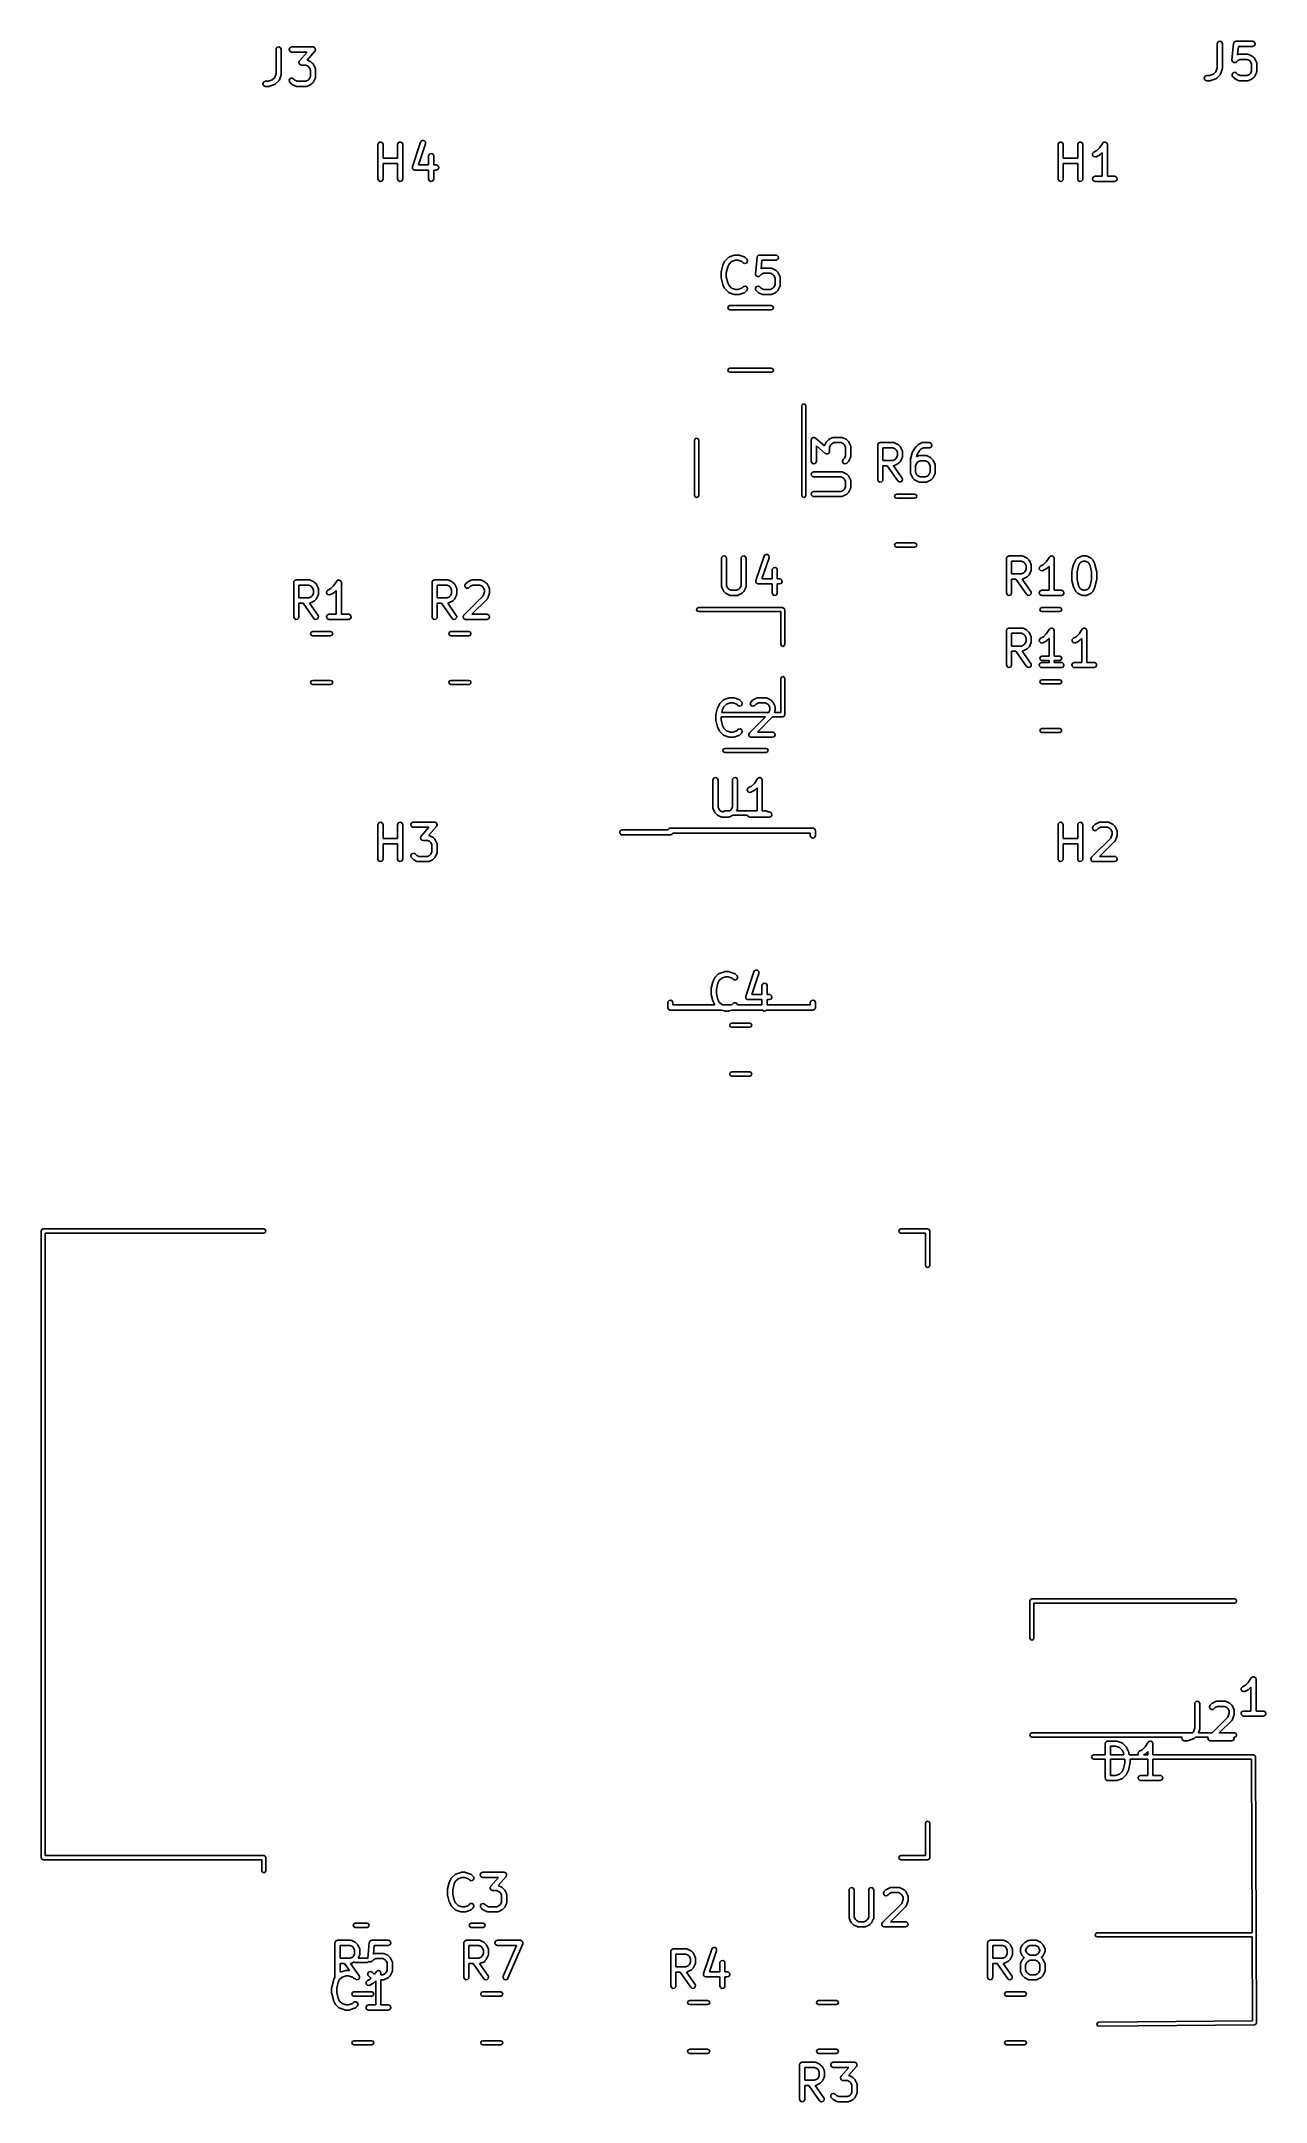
# Model space of a CAD drawing. Extents: x 5.73 to 7.14, y -5.96 to -3.6.
import ezdxf

# ---------------------------------------------------------------- set-up
doc = ezdxf.new("R2010")
doc.units = 0
doc.header["$MEASUREMENT"] = 0
doc.layers.add('BLACK', color=7, linetype='CONTINUOUS')

msp = doc.modelspace()

# ---------------------------------------------------------------- linework, layer by layer
at = {"layer": 'BLACK', "linetype": 'CONTINUOUS'}
for p, q in [((6.0018, -3.60962), (6.00198, -3.60861)), ((6.0018, -3.63726), (6.0018, -3.60962)), ((6.00198, -3.60861), (6.00327, -3.60706)), ((6.00327, -3.60706), (6.00526, -3.60671)), ((6.00526, -3.60671), (6.00701, -3.60772)), ((6.00701, -3.60772), (6.0077, -3.60962)), ((6.0077, -3.60962), (6.0077, -3.63774)), ((6.01684, -3.60911), (6.01785, -3.60736)), ((6.01719, -3.6111), (6.01684, -3.60911)), ((6.01874, -3.6124), (6.01719, -3.6111)), ((6.01785, -3.60736), (6.01975, -3.60667)), ((6.01975, -3.61257), (6.01874, -3.6124)), ((6.01975, -3.60667), (6.04412, -3.60667)), ((6.03761, -3.61257), (6.01975, -3.61257)), ((6.02878, -3.62268), (6.03761, -3.61257)), ((6.04634, -3.61157), (6.03739, -3.6218)), ((6.04412, -3.60667), (6.04456, -3.60675)), ((6.04456, -3.60675), (6.04469, -3.60672)), ((6.04469, -3.60672), (6.0448, -3.60679)), ((6.0448, -3.60679), (6.04513, -3.60685)), ((6.04513, -3.60685), (6.04574, -3.60736)), ((6.04574, -3.60736), (6.04642, -3.60777)), ((6.04663, -3.61082), (6.04634, -3.61157)), ((6.04642, -3.60777), (6.0465, -3.60799)), ((6.0465, -3.60799), (6.04668, -3.60814)), ((6.04703, -3.61013), (6.04663, -3.61082)), ((6.04668, -3.60814), (6.04682, -3.60893)), ((6.04682, -3.60893), (6.04707, -3.60968)), ((6.04707, -3.60968), (6.04699, -3.6099)), ((6.04699, -3.6099), (6.04703, -3.61013)), ((7.08054, -3.60313), (7.08072, -3.60212)), ((7.08054, -3.63077), (7.08054, -3.60313)), ((7.08072, -3.60212), (7.08201, -3.60057)), ((7.08201, -3.60057), (7.084, -3.60022)), ((7.084, -3.60022), (7.08575, -3.60123)), ((7.08575, -3.60123), (7.08644, -3.60313)), ((7.08644, -3.60313), (7.08644, -3.63125)), ((7.09743, -3.62158), (7.0993, -3.60283)), ((7.0993, -3.60283), (7.09934, -3.60268)), ((7.09933, -3.60261), (7.09939, -3.60251)), ((7.09934, -3.60268), (7.09933, -3.60261)), ((7.09939, -3.60251), (7.09958, -3.60184)), ((7.09958, -3.60184), (7.10003, -3.60141)), ((7.10003, -3.60141), (7.10034, -3.60086)), ((7.10034, -3.60086), (7.10073, -3.60072)), ((7.10073, -3.60072), (7.10102, -3.60043)), ((7.10102, -3.60043), (7.10165, -3.60039)), ((7.10165, -3.60039), (7.10224, -3.60017)), ((7.10224, -3.60017), (7.12099, -3.60017)), ((7.10491, -3.60608), (7.10393, -3.61585)), ((7.12099, -3.60608), (7.10491, -3.60608)), ((7.12099, -3.60017), (7.122, -3.60035)), ((7.12288, -3.60539), (7.12099, -3.60608)), ((7.122, -3.60035), (7.12354, -3.60165)), ((7.12389, -3.60364), (7.12288, -3.60539)), ((7.12354, -3.60165), (7.12389, -3.60364)), ((6.02805, -3.62456), (6.02813, -3.62434)), ((6.0283, -3.62531), (6.02805, -3.62456)), ((6.02809, -3.62411), (6.02849, -3.62342)), ((6.02813, -3.62434), (6.02809, -3.62411)), ((6.02844, -3.6261), (6.0283, -3.62531)), ((6.02862, -3.62625), (6.02844, -3.6261)), ((6.02849, -3.62342), (6.02878, -3.62268)), ((6.0287, -3.62647), (6.02862, -3.62625)), ((6.02938, -3.62688), (6.0287, -3.62647)), ((6.02999, -3.62739), (6.02938, -3.62688)), ((6.03032, -3.62745), (6.02999, -3.62739)), ((6.03042, -3.62752), (6.03032, -3.62745)), ((6.03056, -3.6275), (6.03042, -3.62752)), ((6.031, -3.62757), (6.03056, -3.6275)), ((6.03592, -3.62757), (6.031, -3.62757)), ((6.03862, -3.62892), (6.03592, -3.62757)), ((6.03739, -3.6218), (6.03763, -3.62184)), ((6.03763, -3.62184), (6.03777, -3.62196)), ((6.03777, -3.62196), (6.03794, -3.62198)), ((6.03794, -3.62198), (6.04169, -3.62385)), ((6.03982, -3.63012), (6.03862, -3.62892)), ((6.04117, -3.63282), (6.03982, -3.63012)), ((6.04117, -3.6408), (6.04117, -3.63282)), ((6.04169, -3.62385), (6.0424, -3.62438)), ((6.0424, -3.62438), (6.04246, -3.62441)), ((6.04246, -3.62441), (6.04433, -3.62628)), ((6.04433, -3.62628), (6.04484, -3.627)), ((6.04484, -3.627), (6.04489, -3.62705)), ((6.04489, -3.62705), (6.04676, -3.6308)), ((6.04676, -3.6308), (6.04705, -3.63178)), ((6.04705, -3.63178), (6.04701, -3.63195)), ((6.04701, -3.63195), (6.04707, -3.63212)), ((6.04707, -3.63212), (6.04707, -3.64149)), ((7.07627, -3.63804), (7.07904, -3.63528)), ((7.07904, -3.63528), (7.08054, -3.63077)), ((7.08629, -3.63218), (7.08442, -3.6378)), ((7.08644, -3.63125), (7.08629, -3.63212)), ((7.08629, -3.63212), (7.08629, -3.63218)), ((7.09742, -3.62162), (7.09743, -3.6216)), ((7.09768, -3.62257), (7.09742, -3.62162)), ((7.09743, -3.6216), (7.09743, -3.62158)), ((7.09751, -3.63798), (7.09867, -3.63633)), ((7.09792, -3.62354), (7.09768, -3.62257)), ((7.09794, -3.62355), (7.09792, -3.62354)), ((7.09794, -3.62357), (7.09794, -3.62355)), ((7.09876, -3.62414), (7.09794, -3.62357)), ((7.09867, -3.63633), (7.10062, -3.6358)), ((7.09956, -3.62472), (7.09876, -3.62414)), ((7.09958, -3.62471), (7.09956, -3.62472)), ((7.0996, -3.62473), (7.09958, -3.62471)), ((7.10059, -3.62464), (7.0996, -3.62473)), ((7.10158, -3.62456), (7.10059, -3.62464)), ((7.10062, -3.6358), (7.10245, -3.63666)), ((7.10159, -3.62455), (7.10158, -3.62456)), ((7.10161, -3.62455), (7.10159, -3.62455)), ((7.10245, -3.62396), (7.10161, -3.62455)), ((7.10399, -3.62242), (7.10245, -3.62396)), ((7.10245, -3.63666), (7.10399, -3.63819)), ((7.10393, -3.61585), (7.10467, -3.61548)), ((7.10669, -3.62108), (7.10399, -3.62242)), ((7.10467, -3.61548), (7.10565, -3.61519)), ((7.10565, -3.61519), (7.10582, -3.61523)), ((7.10582, -3.61523), (7.10599, -3.61517)), ((7.10599, -3.61517), (7.11536, -3.61517)), ((7.11466, -3.62108), (7.10669, -3.62108)), ((7.11736, -3.62242), (7.11466, -3.62108)), ((7.11536, -3.61517), (7.11637, -3.61535)), ((7.11637, -3.61535), (7.11651, -3.61546)), ((7.11651, -3.61546), (7.11668, -3.61548)), ((7.11668, -3.61548), (7.12043, -3.61736)), ((7.11856, -3.62362), (7.11736, -3.62242)), ((7.11991, -3.62632), (7.11856, -3.62362)), ((7.11856, -3.637), (7.11991, -3.6343)), ((7.11991, -3.6343), (7.11991, -3.62632)), ((7.12043, -3.61736), (7.12114, -3.61788)), ((7.12114, -3.61788), (7.1212, -3.61791)), ((7.1212, -3.61791), (7.12307, -3.61978)), ((7.12307, -3.61978), (7.12358, -3.62051)), ((7.12358, -3.62051), (7.12363, -3.62055)), ((7.12363, -3.62055), (7.1255, -3.6243)), ((7.1255, -3.63632), (7.12363, -3.64007)), ((7.1255, -3.6243), (7.12579, -3.62528)), ((7.12552, -3.63614), (7.1255, -3.63632)), ((7.12564, -3.63601), (7.12552, -3.63614)), ((7.12581, -3.635), (7.12564, -3.63601)), ((7.12579, -3.62528), (7.12575, -3.62546)), ((7.12575, -3.62546), (7.12581, -3.62562)), ((7.12581, -3.62562), (7.12581, -3.635)), ((5.98684, -3.64848), (5.98785, -3.64673)), ((5.9872, -3.65047), (5.98684, -3.64848)), ((5.98874, -3.65177), (5.9872, -3.65047)), ((5.98785, -3.64673), (5.98975, -3.64604)), ((5.98975, -3.65194), (5.98874, -3.65177)), ((5.98975, -3.64604), (5.99302, -3.64604)), ((5.9935, -3.65194), (5.98975, -3.65194)), ((5.99302, -3.64604), (5.99753, -3.64454)), ((5.99356, -3.65192), (5.9935, -3.65194)), ((5.99444, -3.65179), (5.99356, -3.65192)), ((6.00006, -3.64992), (5.99444, -3.65179)), ((5.99753, -3.64454), (6.0003, -3.64177)), ((6.0002, -3.64981), (6.00006, -3.64992)), ((6.00037, -3.64979), (6.0002, -3.64981)), ((6.0003, -3.64177), (6.0018, -3.63726)), ((6.00121, -3.6492), (6.00037, -3.64979)), ((6.00496, -3.64545), (6.00121, -3.6492)), ((6.00504, -3.64529), (6.00496, -3.64545)), ((6.00519, -3.6452), (6.00504, -3.64529)), ((6.00568, -3.6443), (6.00519, -3.6452)), ((6.00755, -3.63868), (6.00568, -3.6443)), ((6.0077, -3.63774), (6.00755, -3.63861)), ((6.00755, -3.63861), (6.00755, -3.63868)), ((6.0169, -3.64448), (6.01806, -3.64282)), ((6.01707, -3.64649), (6.0169, -3.64448)), ((6.01766, -3.64733), (6.01707, -3.64649)), ((6.01954, -3.6492), (6.01766, -3.64733)), ((6.01806, -3.64282), (6.02001, -3.6423)), ((6.01959, -3.64923), (6.01954, -3.6492)), ((6.0203, -3.64976), (6.01959, -3.64923)), ((6.02001, -3.6423), (6.02184, -3.64315)), ((6.02405, -3.65163), (6.0203, -3.64976)), ((6.02184, -3.64315), (6.02337, -3.64469)), ((6.02337, -3.64469), (6.02607, -3.64604)), ((6.02423, -3.65165), (6.02405, -3.65163)), ((6.02436, -3.65177), (6.02423, -3.65165)), ((6.02537, -3.65194), (6.02436, -3.65177)), ((6.03662, -3.65194), (6.02537, -3.65194)), ((6.02607, -3.64604), (6.03592, -3.64604)), ((6.03592, -3.64604), (6.03862, -3.64469)), ((6.03679, -3.65188), (6.03662, -3.65194)), ((6.03696, -3.65192), (6.03679, -3.65188)), ((6.03794, -3.65163), (6.03696, -3.65192)), ((6.04169, -3.64976), (6.03794, -3.65163)), ((6.03862, -3.64469), (6.03982, -3.64349)), ((6.03982, -3.64349), (6.04117, -3.6408)), ((6.04174, -3.64971), (6.04169, -3.64976)), ((6.04246, -3.6492), (6.04174, -3.64971)), ((6.04433, -3.64733), (6.04246, -3.6492)), ((6.04436, -3.64727), (6.04433, -3.64733)), ((6.04489, -3.64656), (6.04436, -3.64727)), ((6.04676, -3.64281), (6.04489, -3.64656)), ((6.04678, -3.64264), (6.04676, -3.64281)), ((6.0469, -3.6425), (6.04678, -3.64264)), ((6.04707, -3.64149), (6.0469, -3.6425)), ((7.06558, -3.64198), (7.06659, -3.64023)), ((7.06594, -3.64397), (7.06558, -3.64198)), ((7.06748, -3.64527), (7.06594, -3.64397)), ((7.06659, -3.64023), (7.06849, -3.63954)), ((7.06849, -3.64545), (7.06748, -3.64527)), ((7.06849, -3.63954), (7.07176, -3.63954)), ((7.07224, -3.64545), (7.06849, -3.64545)), ((7.07176, -3.63954), (7.07627, -3.63804)), ((7.0723, -3.64543), (7.07224, -3.64545)), ((7.07318, -3.6453), (7.0723, -3.64543)), ((7.0788, -3.64342), (7.07318, -3.6453)), ((7.07894, -3.64331), (7.0788, -3.64342)), ((7.07911, -3.6433), (7.07894, -3.64331)), ((7.07995, -3.64271), (7.07911, -3.6433)), ((7.0837, -3.63896), (7.07995, -3.64271)), ((7.08378, -3.6388), (7.0837, -3.63896)), ((7.08393, -3.63871), (7.08378, -3.6388)), ((7.08442, -3.6378), (7.08393, -3.63871)), ((7.09769, -3.63999), (7.09751, -3.63798)), ((7.09828, -3.64083), (7.09769, -3.63999)), ((7.10015, -3.64271), (7.09828, -3.64083)), ((7.10021, -3.64274), (7.10015, -3.64271)), ((7.10092, -3.64326), (7.10021, -3.64274)), ((7.10467, -3.64514), (7.10092, -3.64326)), ((7.10399, -3.63819), (7.10669, -3.63954)), ((7.10484, -3.64516), (7.10467, -3.64514)), ((7.10498, -3.64527), (7.10484, -3.64516)), ((7.10599, -3.64545), (7.10498, -3.64527)), ((7.11536, -3.64545), (7.10599, -3.64545)), ((7.10669, -3.63954), (7.11466, -3.63954)), ((7.11466, -3.63954), (7.11736, -3.63819)), ((7.11553, -3.64539), (7.11536, -3.64545)), ((7.1157, -3.64543), (7.11553, -3.64539)), ((7.11668, -3.64514), (7.1157, -3.64543)), ((7.12043, -3.64326), (7.11668, -3.64514)), ((7.11736, -3.63819), (7.11856, -3.637)), ((7.12048, -3.64321), (7.12043, -3.64326)), ((7.1212, -3.64271), (7.12048, -3.64321)), ((7.12307, -3.64083), (7.1212, -3.64271)), ((7.1231, -3.64078), (7.12307, -3.64083)), ((7.12363, -3.64007), (7.1231, -3.64078)), ((6.11863, -3.7186), (6.1188, -3.71759)), ((6.11863, -3.75797), (6.11863, -3.7186)), ((6.1188, -3.71759), (6.1201, -3.71604)), ((6.1201, -3.71604), (6.12209, -3.71569)), ((6.12209, -3.71569), (6.12384, -3.7167)), ((6.12384, -3.7167), (6.12453, -3.7186)), ((6.12453, -3.7186), (6.12453, -3.73439)), ((6.14112, -3.7186), (6.1413, -3.71759)), ((6.14112, -3.73439), (6.14112, -3.7186)), ((6.1413, -3.71759), (6.1426, -3.71604)), ((6.1426, -3.71604), (6.14459, -3.71569)), ((6.14459, -3.71569), (6.14634, -3.7167)), ((6.14634, -3.7167), (6.14703, -3.7186)), ((6.14703, -3.7186), (6.14703, -3.75797)), ((6.15815, -3.74391), (6.16752, -3.71579)), ((6.17312, -3.71766), (6.16505, -3.74189)), ((6.16752, -3.71579), (6.16801, -3.71489)), ((6.16801, -3.71489), (6.16973, -3.71383)), ((6.16973, -3.71383), (6.17173, -3.71413)), ((6.17173, -3.71413), (6.17307, -3.71564)), ((6.17307, -3.71564), (6.17312, -3.71766)), ((6.17674, -3.73172), (6.17692, -3.73071)), ((6.17692, -3.73071), (6.17822, -3.72916)), ((6.17822, -3.72916), (6.18021, -3.72881)), ((6.18021, -3.72881), (6.18196, -3.72982)), ((6.18196, -3.72982), (6.18265, -3.73172)), ((6.89815, -3.7186), (6.89833, -3.71759)), ((6.89815, -3.75797), (6.89815, -3.7186)), ((6.89833, -3.71759), (6.89963, -3.71604)), ((6.89963, -3.71604), (6.90162, -3.71569)), ((6.90162, -3.71569), (6.90337, -3.7167)), ((6.90337, -3.7167), (6.90406, -3.7186)), ((6.90406, -3.7186), (6.90406, -3.73439)), ((6.92065, -3.7186), (6.92083, -3.71759)), ((6.92065, -3.73439), (6.92065, -3.7186)), ((6.92083, -3.71759), (6.92213, -3.71604)), ((6.92213, -3.71604), (6.92412, -3.71569)), ((6.92412, -3.71569), (6.92587, -3.7167)), ((6.92587, -3.7167), (6.92656, -3.7186)), ((6.92656, -3.7186), (6.92656, -3.75797)), ((6.93765, -3.73069), (6.93777, -3.72867)), ((6.93885, -3.73231), (6.93765, -3.73069)), ((6.93777, -3.72867), (6.93916, -3.72721)), ((6.93916, -3.72721), (6.94248, -3.72554)), ((6.94555, -3.73061), (6.9418, -3.73249)), ((6.94248, -3.72554), (6.94568, -3.72234)), ((6.94559, -3.73057), (6.94555, -3.73061)), ((6.94631, -3.73006), (6.94559, -3.73057)), ((6.94568, -3.72234), (6.94927, -3.71696)), ((6.94877, -3.7276), (6.94631, -3.73006)), ((6.94877, -3.75501), (6.94877, -3.7276)), ((6.94927, -3.71696), (6.94998, -3.71622)), ((6.94998, -3.71622), (6.95014, -3.71617)), ((6.95014, -3.71617), (6.95025, -3.71604)), ((6.95025, -3.71604), (6.95109, -3.71589)), ((6.95109, -3.71589), (6.95191, -3.71565)), ((6.95191, -3.71565), (6.95207, -3.71572)), ((6.95207, -3.71572), (6.95224, -3.71569)), ((6.95224, -3.71569), (6.95298, -3.71612)), ((6.95298, -3.71612), (6.95376, -3.71646)), ((6.95376, -3.71646), (6.95384, -3.71661)), ((6.95384, -3.71661), (6.95399, -3.7167)), ((6.95399, -3.7167), (6.95428, -3.7175)), ((6.95428, -3.7175), (6.95466, -3.71827)), ((6.95466, -3.71827), (6.95462, -3.71844)), ((6.95462, -3.71844), (6.95468, -3.7186)), ((6.95468, -3.7186), (6.95468, -3.75501)), ((6.12453, -3.73439), (6.14112, -3.73439)), ((6.14112, -3.7403), (6.12453, -3.7403)), ((6.12453, -3.7403), (6.12453, -3.75797)), ((6.14112, -3.75797), (6.14112, -3.7403)), ((6.15804, -3.74433), (6.15815, -3.74414)), ((6.15818, -3.74512), (6.15804, -3.74433)), ((6.15815, -3.74414), (6.15815, -3.74391)), ((6.1582, -3.74593), (6.15818, -3.74512)), ((6.15835, -3.7461), (6.1582, -3.74593)), ((6.15839, -3.74632), (6.15835, -3.7461)), ((6.15901, -3.74684), (6.15839, -3.74632)), ((6.15954, -3.74744), (6.15901, -3.74684)), ((6.15977, -3.74747), (6.15954, -3.74744)), ((6.15994, -3.74762), (6.15977, -3.74747)), ((6.16095, -3.7478), (6.15994, -3.74762)), ((6.17674, -3.7478), (6.16095, -3.7478)), ((6.16505, -3.74189), (6.17674, -3.74189)), ((6.17674, -3.74189), (6.17674, -3.73172)), ((6.17674, -3.75797), (6.17674, -3.7478)), ((6.18265, -3.73172), (6.18265, -3.74189)), ((6.18265, -3.74189), (6.18532, -3.74189)), ((6.18532, -3.7478), (6.18265, -3.7478)), ((6.18265, -3.7478), (6.18265, -3.75797)), ((6.18532, -3.74189), (6.18633, -3.74207)), ((6.18722, -3.74711), (6.18532, -3.7478)), ((6.18633, -3.74207), (6.18788, -3.74337)), ((6.18823, -3.74536), (6.18722, -3.74711)), ((6.18788, -3.74337), (6.18823, -3.74536)), ((6.90406, -3.73439), (6.92065, -3.73439)), ((6.92065, -3.7403), (6.90406, -3.7403)), ((6.90406, -3.7403), (6.90406, -3.75797)), ((6.92065, -3.75797), (6.92065, -3.7403)), ((6.94081, -3.73278), (6.93885, -3.73231)), ((6.9418, -3.73249), (6.94081, -3.73278)), ((6.11932, -3.75987), (6.11863, -3.75797)), ((6.12107, -3.76088), (6.11932, -3.75987)), ((6.12305, -3.76052), (6.12107, -3.76088)), ((6.12435, -3.75898), (6.12305, -3.76052)), ((6.12453, -3.75797), (6.12435, -3.75898)), ((6.14181, -3.75987), (6.14112, -3.75797)), ((6.14356, -3.76088), (6.14181, -3.75987)), ((6.14555, -3.76052), (6.14356, -3.76088)), ((6.14685, -3.75898), (6.14555, -3.76052)), ((6.14703, -3.75797), (6.14685, -3.75898)), ((6.17743, -3.75987), (6.17674, -3.75797)), ((6.17918, -3.76088), (6.17743, -3.75987)), ((6.18117, -3.76052), (6.17918, -3.76088)), ((6.18247, -3.75898), (6.18117, -3.76052)), ((6.18265, -3.75797), (6.18247, -3.75898)), ((6.89884, -3.75987), (6.89815, -3.75797)), ((6.90059, -3.76088), (6.89884, -3.75987)), ((6.90258, -3.76052), (6.90059, -3.76088)), ((6.90388, -3.75898), (6.90258, -3.76052)), ((6.90406, -3.75797), (6.90388, -3.75898)), ((6.92134, -3.75987), (6.92065, -3.75797)), ((6.92309, -3.76088), (6.92134, -3.75987)), ((6.92508, -3.76052), (6.92309, -3.76088)), ((6.92638, -3.75898), (6.92508, -3.76052)), ((6.92656, -3.75797), (6.92638, -3.75898)), ((6.93757, -3.75745), (6.93858, -3.75571)), ((6.93792, -3.75944), (6.93757, -3.75745)), ((6.93947, -3.76074), (6.93792, -3.75944)), ((6.93858, -3.75571), (6.94048, -3.75501)), ((6.94048, -3.76092), (6.93947, -3.76074)), ((6.94048, -3.75501), (6.94877, -3.75501)), ((6.96297, -3.76092), (6.94048, -3.76092)), ((6.95468, -3.75501), (6.96297, -3.75501)), ((6.96297, -3.75501), (6.96398, -3.75519)), ((6.96487, -3.76023), (6.96297, -3.76092)), ((6.96398, -3.75519), (6.96553, -3.75649)), ((6.96588, -3.75848), (6.96487, -3.76023)), ((6.96553, -3.75649), (6.96588, -3.75848)), ((6.5165, -3.85176), (6.52025, -3.84801)), ((6.52025, -3.84801), (6.52109, -3.84742)), ((6.52109, -3.84742), (6.52126, -3.84741)), ((6.52126, -3.84741), (6.5214, -3.8473)), ((6.5214, -3.8473), (6.52702, -3.84542)), ((6.52702, -3.84542), (6.5279, -3.84529)), ((6.5279, -3.84529), (6.52796, -3.84527)), ((6.52796, -3.84527), (6.53171, -3.84527)), ((6.53171, -3.84527), (6.53258, -3.84542)), ((6.53258, -3.84542), (6.53264, -3.84542)), ((6.53264, -3.84542), (6.53827, -3.8473)), ((6.53827, -3.8473), (6.53917, -3.84779)), ((6.53917, -3.84779), (6.53926, -3.84794)), ((6.53926, -3.84794), (6.53942, -3.84801)), ((6.53942, -3.84801), (6.54129, -3.84989)), ((6.55127, -3.86668), (6.55314, -3.84793)), ((6.55314, -3.84793), (6.55318, -3.84778)), ((6.55317, -3.84771), (6.55323, -3.8476)), ((6.55318, -3.84778), (6.55317, -3.84771)), ((6.55323, -3.8476), (6.55342, -3.84694)), ((6.55342, -3.84694), (6.55387, -3.8465)), ((6.55387, -3.8465), (6.55418, -3.84596)), ((6.55418, -3.84596), (6.55457, -3.84582)), ((6.55457, -3.84582), (6.55486, -3.84553)), ((6.55486, -3.84553), (6.55549, -3.84549)), ((6.55549, -3.84549), (6.55608, -3.84527)), ((6.55608, -3.84527), (6.57483, -3.84527)), ((6.57483, -3.84527), (6.57584, -3.84545)), ((6.57584, -3.84545), (6.57738, -3.84675)), ((6.57773, -3.84874), (6.57672, -3.85049)), ((6.57738, -3.84675), (6.57773, -3.84874)), ((6.51188, -3.8651), (6.51198, -3.86452)), ((6.51188, -3.87072), (6.51188, -3.8651)), ((6.51193, -3.87085), (6.51188, -3.87072)), ((6.51197, -3.87144), (6.51193, -3.87085)), ((6.51197, -3.86438), (6.51384, -3.85688)), ((6.51198, -3.86452), (6.51197, -3.86438)), ((6.51384, -3.87894), (6.51197, -3.87144)), ((6.51384, -3.85688), (6.51405, -3.85642)), ((6.51405, -3.85642), (6.51407, -3.85628)), ((6.51407, -3.85628), (6.51594, -3.85253)), ((6.51594, -3.85253), (6.51647, -3.85182)), ((6.51647, -3.85182), (6.5165, -3.85176)), ((6.51949, -3.85863), (6.51779, -3.86546)), ((6.51779, -3.86546), (6.51779, -3.87036)), ((6.51779, -3.87036), (6.51949, -3.87719)), ((6.52101, -3.8556), (6.51949, -3.85863)), ((6.52393, -3.85268), (6.52101, -3.8556)), ((6.52844, -3.85118), (6.52393, -3.85268)), ((6.53123, -3.85118), (6.52844, -3.85118)), ((6.53574, -3.85268), (6.53123, -3.85118)), ((6.53712, -3.85406), (6.53574, -3.85268)), ((6.53895, -3.85491), (6.53712, -3.85406)), ((6.5409, -3.85439), (6.53895, -3.85491)), ((6.54206, -3.85274), (6.5409, -3.85439)), ((6.54129, -3.84989), (6.54188, -3.85073)), ((6.54188, -3.85073), (6.54206, -3.85274)), ((6.55126, -3.86671), (6.55127, -3.8667)), ((6.55152, -3.86767), (6.55126, -3.86671)), ((6.55127, -3.8667), (6.55127, -3.86668)), ((6.55176, -3.86863), (6.55152, -3.86767)), ((6.55178, -3.86865), (6.55176, -3.86863)), ((6.55179, -3.86866), (6.55178, -3.86865)), ((6.5526, -3.86923), (6.55179, -3.86866)), ((6.5534, -3.86981), (6.5526, -3.86923)), ((6.55342, -3.86981), (6.5534, -3.86981)), ((6.55344, -3.86982), (6.55342, -3.86981)), ((6.55443, -3.86974), (6.55344, -3.86982)), ((6.55542, -3.86966), (6.55443, -3.86974)), ((6.55543, -3.86965), (6.55542, -3.86966)), ((6.55545, -3.86965), (6.55543, -3.86965)), ((6.55629, -3.86906), (6.55545, -3.86965)), ((6.55783, -3.86752), (6.55629, -3.86906)), ((6.55875, -3.85118), (6.55777, -3.86095)), ((6.55777, -3.86095), (6.55851, -3.86058)), ((6.56053, -3.86617), (6.55783, -3.86752)), ((6.55851, -3.86058), (6.55949, -3.86029)), ((6.57483, -3.85118), (6.55875, -3.85118)), ((6.55949, -3.86029), (6.55966, -3.86033)), ((6.55966, -3.86033), (6.55983, -3.86027)), ((6.55983, -3.86027), (6.5692, -3.86027)), ((6.56851, -3.86617), (6.56053, -3.86617)), ((6.5712, -3.86752), (6.56851, -3.86617)), ((6.5692, -3.86027), (6.57021, -3.86045)), ((6.57021, -3.86045), (6.57035, -3.86056)), ((6.57035, -3.86056), (6.57052, -3.86058)), ((6.57052, -3.86058), (6.57427, -3.86246)), ((6.5724, -3.86872), (6.5712, -3.86752)), ((6.57375, -3.87142), (6.5724, -3.86872)), ((6.57375, -3.8794), (6.57375, -3.87142)), ((6.57427, -3.86246), (6.57498, -3.86298)), ((6.57672, -3.85049), (6.57483, -3.85118)), ((6.57498, -3.86298), (6.57504, -3.86301)), ((6.57504, -3.86301), (6.57691, -3.86488)), ((6.57691, -3.86488), (6.57742, -3.86561)), ((6.57742, -3.86561), (6.57747, -3.86565)), ((6.57747, -3.86565), (6.57934, -3.8694)), ((6.57934, -3.8694), (6.57963, -3.87038)), ((6.57963, -3.87038), (6.57959, -3.87055)), ((6.57959, -3.87055), (6.57965, -3.87072)), ((6.57965, -3.87072), (6.57965, -3.88009)), ((6.51392, -3.87905), (6.51384, -3.87894)), ((6.51407, -3.87954), (6.51392, -3.87905)), ((6.51594, -3.88329), (6.51407, -3.87954)), ((6.51599, -3.88333), (6.51594, -3.88329)), ((6.5165, -3.88406), (6.51599, -3.88333)), ((6.52025, -3.88781), (6.5165, -3.88406)), ((6.51949, -3.87719), (6.52101, -3.88022)), ((6.52041, -3.88788), (6.52025, -3.88781)), ((6.5205, -3.88803), (6.52041, -3.88788)), ((6.5214, -3.88852), (6.5205, -3.88803)), ((6.52101, -3.88022), (6.52393, -3.88314)), ((6.52702, -3.89039), (6.5214, -3.88852)), ((6.52393, -3.88314), (6.52844, -3.88464)), ((6.52709, -3.89039), (6.52702, -3.89039)), ((6.52796, -3.89055), (6.52709, -3.89039)), ((6.53171, -3.89055), (6.52796, -3.89055)), ((6.52844, -3.88464), (6.53123, -3.88464)), ((6.53123, -3.88464), (6.53574, -3.88314)), ((6.53177, -3.89052), (6.53171, -3.89055)), ((6.53264, -3.89039), (6.53177, -3.89052)), ((6.53826, -3.88852), (6.53264, -3.89039)), ((6.53574, -3.88314), (6.53712, -3.88176)), ((6.53712, -3.88176), (6.53796, -3.88117)), ((6.53796, -3.88117), (6.53997, -3.88099)), ((6.5384, -3.88841), (6.53826, -3.88852)), ((6.53858, -3.8884), (6.5384, -3.88841)), ((6.53942, -3.88781), (6.53858, -3.8884)), ((6.54129, -3.88593), (6.53942, -3.88781)), ((6.53997, -3.88099), (6.54162, -3.88215)), ((6.54215, -3.8841), (6.54129, -3.88593)), ((6.54162, -3.88215), (6.54215, -3.8841)), ((6.55135, -3.88308), (6.55251, -3.88143)), ((6.55153, -3.88509), (6.55135, -3.88308)), ((6.55212, -3.88593), (6.55153, -3.88509)), ((6.55399, -3.88781), (6.55212, -3.88593)), ((6.55251, -3.88143), (6.55446, -3.8809)), ((6.55405, -3.88783), (6.55399, -3.88781)), ((6.55476, -3.88836), (6.55405, -3.88783)), ((6.55446, -3.8809), (6.55629, -3.88176)), ((6.55851, -3.89023), (6.55476, -3.88836)), ((6.55629, -3.88176), (6.55783, -3.88329)), ((6.55783, -3.88329), (6.56053, -3.88464)), ((6.55868, -3.89025), (6.55851, -3.89023)), ((6.55882, -3.89037), (6.55868, -3.89025)), ((6.55983, -3.89055), (6.55882, -3.89037)), ((6.5692, -3.89055), (6.55983, -3.89055)), ((6.56053, -3.88464), (6.56851, -3.88464)), ((6.56851, -3.88464), (6.5712, -3.88329)), ((6.56937, -3.89049), (6.5692, -3.89055)), ((6.56954, -3.89053), (6.56937, -3.89049)), ((6.57052, -3.89023), (6.56954, -3.89053)), ((6.57427, -3.88836), (6.57052, -3.89023)), ((6.5712, -3.88329), (6.5724, -3.8821)), ((6.5724, -3.8821), (6.57375, -3.8794)), ((6.57432, -3.88831), (6.57427, -3.88836)), ((6.57504, -3.88781), (6.57432, -3.88831)), ((6.57691, -3.88593), (6.57504, -3.88781)), ((6.57694, -3.88587), (6.57691, -3.88593)), ((6.57747, -3.88516), (6.57694, -3.88587)), ((6.57934, -3.88142), (6.57747, -3.88516)), ((6.57936, -3.88124), (6.57934, -3.88142)), ((6.57948, -3.8811), (6.57936, -3.88124)), ((6.57965, -3.88009), (6.57948, -3.8811)), ((6.5197, -3.90561), (6.52039, -3.90394)), ((6.52039, -3.90728), (6.5197, -3.90561)), ((6.52039, -3.90394), (6.52206, -3.90325)), ((6.52206, -3.90797), (6.52039, -3.90728)), ((6.52206, -3.90325), (6.56947, -3.90325)), ((6.56947, -3.90797), (6.52206, -3.90797)), ((6.56947, -3.90325), (6.57114, -3.90394)), ((6.57114, -3.90728), (6.56947, -3.90797)), ((6.57114, -3.90394), (6.57183, -3.90561)), ((6.57183, -3.90561), (6.57114, -3.90728)), ((6.5197, -3.97726), (6.52039, -3.97559)), ((6.52039, -3.97893), (6.5197, -3.97726)), ((6.52039, -3.97559), (6.52206, -3.9749)), ((6.52206, -3.97963), (6.52039, -3.97893)), ((6.52206, -3.9749), (6.56947, -3.9749)), ((6.56947, -3.97963), (6.52206, -3.97963)), ((6.56947, -3.9749), (6.57114, -3.97559)), ((6.57114, -3.97893), (6.56947, -3.97963)), ((6.57114, -3.97559), (6.57183, -3.97726)), ((6.57183, -3.97726), (6.57114, -3.97893)), ((6.60433, -4.01821), (6.60502, -4.01654)), ((6.60433, -4.12057), (6.60433, -4.01821)), ((6.60502, -4.01654), (6.60669, -4.01585)), ((6.60669, -4.01585), (6.60836, -4.01654)), ((6.60836, -4.01654), (6.60906, -4.01821)), ((6.60906, -4.01821), (6.60906, -4.12057)), ((6.4815, -4.05758), (6.48219, -4.05591)), ((6.4815, -4.12057), (6.4815, -4.05758)), ((6.48219, -4.05591), (6.48386, -4.05522)), ((6.48386, -4.05522), (6.48553, -4.05591)), ((6.48553, -4.05591), (6.48622, -4.05758)), ((6.48622, -4.05758), (6.48622, -4.12057)), ((6.61525, -4.0572), (6.61533, -4.05677)), ((6.61525, -4.08158), (6.61525, -4.0572)), ((6.61531, -4.05663), (6.61537, -4.05653)), ((6.61533, -4.05677), (6.61531, -4.05663)), ((6.61537, -4.05653), (6.61543, -4.05619)), ((6.61543, -4.05619), (6.61594, -4.05558)), ((6.61594, -4.05558), (6.61635, -4.0549)), ((6.61635, -4.0549), (6.61658, -4.05483)), ((6.61658, -4.05483), (6.61673, -4.05465)), ((6.61673, -4.05465), (6.61751, -4.05451)), ((6.61751, -4.05451), (6.61827, -4.05425)), ((6.61827, -4.05425), (6.61848, -4.05434)), ((6.61848, -4.05434), (6.61872, -4.0543)), ((6.61872, -4.0543), (6.61941, -4.05469)), ((6.61941, -4.05469), (6.62015, -4.05498)), ((6.62015, -4.05498), (6.63038, -4.06394)), ((6.63056, -4.06338), (6.63244, -4.05963)), ((6.63244, -4.05963), (6.63296, -4.05892)), ((6.63296, -4.05892), (6.63299, -4.05887)), ((6.63299, -4.05887), (6.63486, -4.05699)), ((6.63486, -4.05699), (6.63559, -4.05648)), ((6.63559, -4.05648), (6.63563, -4.05644)), ((6.63563, -4.05644), (6.63938, -4.05456)), ((6.6387, -4.06151), (6.6375, -4.0627)), ((6.6414, -4.06016), (6.6387, -4.06151)), ((6.63938, -4.05456), (6.64036, -4.05427)), ((6.64036, -4.05427), (6.64054, -4.05431)), ((6.64054, -4.05431), (6.6407, -4.05425)), ((6.6407, -4.05425), (6.65007, -4.05425)), ((6.64938, -4.06016), (6.6414, -4.06016)), ((6.65208, -4.06151), (6.64938, -4.06016)), ((6.65007, -4.05425), (6.65108, -4.05443)), ((6.65108, -4.05443), (6.65122, -4.05454)), ((6.65122, -4.05454), (6.6514, -4.05456)), ((6.6514, -4.05456), (6.65515, -4.05644)), ((6.65327, -4.0627), (6.65208, -4.06151)), ((6.65515, -4.05644), (6.65585, -4.05696)), ((6.65585, -4.05696), (6.65591, -4.05699)), ((6.65591, -4.05699), (6.65779, -4.05887)), ((6.65779, -4.05887), (6.65829, -4.05959)), ((6.65829, -4.05959), (6.65834, -4.05963)), ((6.65834, -4.05963), (6.66022, -4.06338)), ((6.69159, -4.06208), (6.69208, -4.06149)), ((6.69208, -4.06149), (6.69247, -4.06082)), ((6.69247, -4.06082), (6.69272, -4.06073)), ((6.69272, -4.06073), (6.69289, -4.06053)), ((6.69289, -4.06053), (6.69365, -4.0604)), ((6.69365, -4.0604), (6.69437, -4.06013)), ((6.69437, -4.06013), (6.70936, -4.06013)), ((6.70936, -4.06013), (6.71037, -4.06031)), ((6.71037, -4.06031), (6.71051, -4.06042)), ((6.71051, -4.06042), (6.71068, -4.06044)), ((6.71068, -4.06044), (6.71443, -4.06232)), ((6.73804, -4.06232), (6.74179, -4.06044)), ((6.74179, -4.06044), (6.74277, -4.06015)), ((6.74277, -4.06015), (6.74294, -4.06019)), ((6.74294, -4.06019), (6.74311, -4.06013)), ((6.74311, -4.06013), (6.75061, -4.06013)), ((6.75061, -4.06013), (6.75162, -4.06031)), ((6.75162, -4.06031), (6.75317, -4.06161)), ((6.75317, -4.06161), (6.75352, -4.0636)), ((6.61594, -4.08347), (6.61525, -4.08158)), ((6.61769, -4.08448), (6.61594, -4.08347)), ((6.61968, -4.08413), (6.61769, -4.08448)), ((6.62098, -4.08259), (6.61968, -4.08413)), ((6.62116, -4.08158), (6.62098, -4.08259)), ((6.63126, -4.07255), (6.62116, -4.06371)), ((6.62116, -4.06371), (6.62116, -4.08158)), ((6.63038, -4.06394), (6.63043, -4.06369)), ((6.63043, -4.06369), (6.63054, -4.06356)), ((6.63054, -4.06356), (6.63056, -4.06338)), ((6.632, -4.07284), (6.63126, -4.07255)), ((6.63269, -4.07324), (6.632, -4.07284)), ((6.63292, -4.07319), (6.63269, -4.07324)), ((6.63314, -4.07328), (6.63292, -4.07319)), ((6.63389, -4.07302), (6.63314, -4.07328)), ((6.63468, -4.07288), (6.63389, -4.07302)), ((6.63483, -4.0727), (6.63468, -4.07288)), ((6.63505, -4.07263), (6.63483, -4.0727)), ((6.63547, -4.07195), (6.63505, -4.07263)), ((6.63598, -4.07134), (6.63547, -4.07195)), ((6.63604, -4.071), (6.63598, -4.07134)), ((6.6361, -4.0709), (6.63604, -4.071)), ((6.63615, -4.07033), (6.63608, -4.07076)), ((6.63608, -4.07076), (6.6361, -4.0709)), ((6.6375, -4.0627), (6.63615, -4.0654)), ((6.63615, -4.0654), (6.63615, -4.07033)), ((6.65088, -4.08132), (6.65174, -4.07949)), ((6.65141, -4.08327), (6.65088, -4.08132)), ((6.65306, -4.08443), (6.65141, -4.08327)), ((6.65174, -4.07949), (6.65327, -4.07795)), ((6.65507, -4.08425), (6.65306, -4.08443)), ((6.65462, -4.0654), (6.65327, -4.0627)), ((6.65327, -4.07795), (6.65462, -4.07525)), ((6.65462, -4.07525), (6.65462, -4.0654)), ((6.65591, -4.08366), (6.65507, -4.08425)), ((6.65779, -4.08179), (6.65591, -4.08366)), ((6.65781, -4.08173), (6.65779, -4.08179)), ((6.65834, -4.08102), (6.65781, -4.08173)), ((6.66022, -4.07727), (6.65834, -4.08102)), ((6.66022, -4.06338), (6.66051, -4.06437)), ((6.66024, -4.0771), (6.66022, -4.07727)), ((6.66035, -4.07696), (6.66024, -4.0771)), ((6.66053, -4.07595), (6.66035, -4.07696)), ((6.66051, -4.06437), (6.66047, -4.06454)), ((6.66047, -4.06454), (6.66053, -4.0647)), ((6.66053, -4.0647), (6.66053, -4.07595)), ((6.69141, -4.06309), (6.69148, -4.0627)), ((6.69141, -4.10246), (6.69141, -4.06309)), ((6.69146, -4.06257), (6.69152, -4.06246)), ((6.69148, -4.0627), (6.69146, -4.06257)), ((6.69152, -4.06246), (6.69159, -4.06208)), ((6.69732, -4.06604), (6.69732, -4.08076)), ((6.70867, -4.06604), (6.69732, -4.06604)), ((6.69732, -4.08076), (6.70867, -4.08076)), ((6.71136, -4.06739), (6.70867, -4.06604)), ((6.70867, -4.08076), (6.71136, -4.07941)), ((6.71443, -4.08447), (6.71068, -4.08635)), ((6.71256, -4.06858), (6.71136, -4.06739)), ((6.71136, -4.07941), (6.71256, -4.07821)), ((6.71391, -4.07128), (6.71256, -4.06858)), ((6.71256, -4.07821), (6.71391, -4.07551)), ((6.71391, -4.07551), (6.71391, -4.07128)), ((6.71443, -4.06232), (6.71514, -4.06285)), ((6.71448, -4.08443), (6.71443, -4.08447)), ((6.7152, -4.08392), (6.71448, -4.08443)), ((6.71514, -4.06285), (6.7152, -4.06287)), ((6.7152, -4.06287), (6.71708, -4.06475)), ((6.71708, -4.08205), (6.7152, -4.08392)), ((6.71708, -4.06475), (6.71758, -4.06547)), ((6.7171, -4.08199), (6.71708, -4.08205)), ((6.71763, -4.08128), (6.7171, -4.08199)), ((6.71758, -4.06547), (6.71763, -4.06551)), ((6.71763, -4.06551), (6.7195, -4.06926)), ((6.7195, -4.07753), (6.71763, -4.08128)), ((6.7195, -4.06926), (6.7198, -4.07025)), ((6.71952, -4.07735), (6.7195, -4.07753)), ((6.71964, -4.07722), (6.71952, -4.07735)), ((6.71982, -4.07621), (6.71964, -4.07722)), ((6.7198, -4.07025), (6.71976, -4.07042)), ((6.71976, -4.07042), (6.71982, -4.07058)), ((6.71982, -4.07058), (6.71982, -4.07621)), ((6.72891, -4.07996), (6.72901, -4.07938)), ((6.72891, -4.09496), (6.72891, -4.07996)), ((6.729, -4.07924), (6.73087, -4.07174)), ((6.72901, -4.07938), (6.729, -4.07924)), ((6.73087, -4.07174), (6.73128, -4.07084)), ((6.73128, -4.07082), (6.73503, -4.0652)), ((6.73128, -4.07084), (6.73128, -4.07082)), ((6.73616, -4.08358), (6.73481, -4.08628)), ((6.73503, -4.0652), (6.73534, -4.06487)), ((6.73534, -4.06487), (6.7354, -4.06475)), ((6.7354, -4.06475), (6.73727, -4.06287)), ((6.73648, -4.07367), (6.73575, -4.07659)), ((6.73575, -4.07659), (6.73804, -4.07544)), ((6.73736, -4.08239), (6.73616, -4.08358)), ((6.73978, -4.06872), (6.73648, -4.07367)), ((6.73727, -4.06287), (6.738, -4.06237)), ((6.74006, -4.08104), (6.73736, -4.08239)), ((6.738, -4.06237), (6.73804, -4.06232)), ((6.73804, -4.07544), (6.73902, -4.07515)), ((6.73902, -4.07515), (6.73919, -4.07519)), ((6.73919, -4.07519), (6.73936, -4.07513)), ((6.73936, -4.07513), (6.74686, -4.07513)), ((6.74111, -4.06739), (6.73978, -4.06872)), ((6.74616, -4.08104), (6.74006, -4.08104)), ((6.74381, -4.06604), (6.74111, -4.06739)), ((6.75061, -4.06604), (6.74381, -4.06604)), ((6.74886, -4.08239), (6.74616, -4.08104)), ((6.74686, -4.07513), (6.74787, -4.07531)), ((6.74787, -4.07531), (6.748, -4.07542)), ((6.748, -4.07542), (6.74818, -4.07544)), ((6.74818, -4.07544), (6.75193, -4.07732)), ((6.75006, -4.08358), (6.74886, -4.08239)), ((6.75141, -4.08628), (6.75006, -4.08358)), ((6.75251, -4.06535), (6.75061, -4.06604)), ((6.75193, -4.07732), (6.75264, -4.07784)), ((6.75352, -4.0636), (6.75251, -4.06535)), ((6.75264, -4.07784), (6.7527, -4.07787)), ((6.7527, -4.07787), (6.75457, -4.07975)), ((6.75457, -4.07975), (6.75508, -4.08047)), ((6.75508, -4.08047), (6.75513, -4.08051)), ((6.75513, -4.08051), (6.757, -4.08426)), ((6.757, -4.08426), (6.75729, -4.08525)), ((6.75729, -4.08525), (6.75725, -4.08542)), ((6.75725, -4.08542), (6.75731, -4.08558)), ((6.6153, -4.09606), (6.61631, -4.09431)), ((6.61565, -4.09805), (6.6153, -4.09606)), ((6.61719, -4.09935), (6.61565, -4.09805)), ((6.61631, -4.09431), (6.6182, -4.09362)), ((6.6182, -4.09953), (6.61719, -4.09935)), ((6.6182, -4.09362), (6.65007, -4.09362)), ((6.64938, -4.09953), (6.6182, -4.09953)), ((6.65208, -4.10088), (6.64938, -4.09953)), ((6.65007, -4.09362), (6.65108, -4.0938)), ((6.65108, -4.0938), (6.65122, -4.09391)), ((6.65122, -4.09391), (6.6514, -4.09393)), ((6.6514, -4.09393), (6.65515, -4.09581)), ((6.65327, -4.10207), (6.65208, -4.10088)), ((6.65462, -4.10477), (6.65327, -4.10207)), ((6.65462, -4.11087), (6.65462, -4.10477)), ((6.65515, -4.09581), (6.65585, -4.09633)), ((6.65585, -4.09633), (6.65591, -4.09636)), ((6.65591, -4.09636), (6.65779, -4.09824)), ((6.65779, -4.09824), (6.65829, -4.09896)), ((6.65829, -4.09896), (6.65834, -4.099)), ((6.65834, -4.099), (6.66022, -4.10275)), ((6.66022, -4.10275), (6.66051, -4.10374)), ((6.66051, -4.10374), (6.66047, -4.10391)), ((6.66047, -4.10391), (6.66053, -4.10407)), ((6.66053, -4.10407), (6.66053, -4.11157)), ((6.6921, -4.10435), (6.69141, -4.10246)), ((6.69385, -4.10536), (6.6921, -4.10435)), ((6.69584, -4.10501), (6.69385, -4.10536)), ((6.69714, -4.10347), (6.69584, -4.10501)), ((6.69732, -4.10246), (6.69714, -4.10347)), ((6.7022, -4.08666), (6.69732, -4.08666)), ((6.69732, -4.08666), (6.69732, -4.10246)), ((6.71444, -4.10415), (6.7022, -4.08666)), ((6.70953, -4.0866), (6.7094, -4.08665)), ((6.7094, -4.08665), (6.71928, -4.10076)), ((6.7097, -4.08664), (6.70953, -4.0866)), ((6.71068, -4.08635), (6.7097, -4.08664)), ((6.7161, -4.10531), (6.71444, -4.10415)), ((6.71811, -4.10513), (6.7161, -4.10531)), ((6.71954, -4.1037), (6.71811, -4.10513)), ((6.71928, -4.10076), (6.71972, -4.10169)), ((6.71972, -4.10169), (6.71954, -4.1037)), ((6.72897, -4.09512), (6.72891, -4.09496)), ((6.72893, -4.09529), (6.72897, -4.09512)), ((6.72922, -4.09628), (6.72893, -4.09529)), ((6.7311, -4.10003), (6.72922, -4.09628)), ((6.73114, -4.10007), (6.7311, -4.10003)), ((6.73165, -4.10079), (6.73114, -4.10007)), ((6.73352, -4.10267), (6.73165, -4.10079)), ((6.73358, -4.1027), (6.73352, -4.10267)), ((6.73429, -4.10322), (6.73358, -4.1027)), ((6.73804, -4.1051), (6.73429, -4.10322)), ((6.73481, -4.08628), (6.73481, -4.09426)), ((6.73481, -4.09426), (6.73616, -4.09696)), ((6.73616, -4.09696), (6.73736, -4.09815)), ((6.73736, -4.09815), (6.74006, -4.0995)), ((6.73822, -4.10512), (6.73804, -4.1051)), ((6.73835, -4.10523), (6.73822, -4.10512)), ((6.73936, -4.10541), (6.73835, -4.10523)), ((6.74686, -4.10541), (6.73936, -4.10541)), ((6.74006, -4.0995), (6.74616, -4.0995)), ((6.74616, -4.0995), (6.74886, -4.09815)), ((6.74703, -4.10535), (6.74686, -4.10541)), ((6.7472, -4.10539), (6.74703, -4.10535)), ((6.74818, -4.1051), (6.7472, -4.10539)), ((6.75193, -4.10322), (6.74818, -4.1051)), ((6.74886, -4.09815), (6.75006, -4.09696)), ((6.75006, -4.09696), (6.75141, -4.09426)), ((6.75141, -4.09426), (6.75141, -4.08628)), ((6.75197, -4.10318), (6.75193, -4.10322)), ((6.7527, -4.10267), (6.75197, -4.10318)), ((6.75457, -4.10079), (6.7527, -4.10267)), ((6.7546, -4.10074), (6.75457, -4.10079)), ((6.75513, -4.10003), (6.7546, -4.10074)), ((6.757, -4.09628), (6.75513, -4.10003)), ((6.75702, -4.0961), (6.757, -4.09628)), ((6.75713, -4.09597), (6.75702, -4.0961)), ((6.75731, -4.09496), (6.75713, -4.09597)), ((6.75731, -4.08558), (6.75731, -4.09496)), ((6.48219, -4.12224), (6.4815, -4.12057)), ((6.48386, -4.12293), (6.48219, -4.12224)), ((6.48553, -4.12224), (6.48386, -4.12293)), ((6.48622, -4.12057), (6.48553, -4.12224)), ((6.60502, -4.12224), (6.60433, -4.12057)), ((6.60669, -4.12293), (6.60502, -4.12224)), ((6.60836, -4.12224), (6.60669, -4.12293)), ((6.60906, -4.12057), (6.60836, -4.12224)), ((6.6153, -4.11856), (6.61631, -4.11681)), ((6.61565, -4.12055), (6.6153, -4.11856)), ((6.61719, -4.12185), (6.61565, -4.12055)), ((6.61631, -4.11681), (6.6182, -4.11612)), ((6.6182, -4.12202), (6.61719, -4.12185)), ((6.6182, -4.11612), (6.64938, -4.11612)), ((6.65007, -4.12202), (6.6182, -4.12202)), ((6.64938, -4.11612), (6.65208, -4.11477)), ((6.65024, -4.12196), (6.65007, -4.12202)), ((6.65041, -4.122), (6.65024, -4.12196)), ((6.6514, -4.12171), (6.65041, -4.122)), ((6.65515, -4.11984), (6.6514, -4.12171)), ((6.65208, -4.11477), (6.65327, -4.11357)), ((6.65327, -4.11357), (6.65462, -4.11087)), ((6.65519, -4.11979), (6.65515, -4.11984)), ((6.65591, -4.11928), (6.65519, -4.11979)), ((6.65779, -4.11741), (6.65591, -4.11928)), ((6.65781, -4.11735), (6.65779, -4.11741)), ((6.65834, -4.11664), (6.65781, -4.11735)), ((6.66022, -4.11289), (6.65834, -4.11664)), ((6.66024, -4.11272), (6.66022, -4.11289)), ((6.66035, -4.11258), (6.66024, -4.11272)), ((6.66053, -4.11157), (6.66035, -4.11258)), ((6.71078, -4.12165), (6.71147, -4.11998)), ((6.71147, -4.12332), (6.71078, -4.12165)), ((6.71147, -4.11998), (6.71314, -4.11929)), ((6.71314, -4.12402), (6.71147, -4.12332)), ((6.71314, -4.11929), (6.73371, -4.11929)), ((6.73371, -4.12402), (6.71314, -4.12402)), ((6.73371, -4.11929), (6.73538, -4.11998)), ((6.73538, -4.12332), (6.73371, -4.12402)), ((6.73538, -4.11998), (6.73607, -4.12165)), ((6.73607, -4.12165), (6.73538, -4.12332)), ((6.71078, -4.17756), (6.71147, -4.17589)), ((6.71147, -4.17923), (6.71078, -4.17756)), ((6.71147, -4.17589), (6.71314, -4.1752)), ((6.71314, -4.17992), (6.71147, -4.17923)), ((6.71314, -4.1752), (6.73371, -4.1752)), ((6.73371, -4.17992), (6.71314, -4.17992)), ((6.73371, -4.1752), (6.73538, -4.17589)), ((6.73538, -4.17923), (6.73371, -4.17992)), ((6.73538, -4.17589), (6.73607, -4.17756)), ((6.73607, -4.17756), (6.73538, -4.17923)), ((6.51233, -4.19301), (6.5125, -4.192)), ((6.51233, -4.22488), (6.51233, -4.19301)), ((6.5125, -4.192), (6.5138, -4.19045)), ((6.5138, -4.19045), (6.51579, -4.1901)), ((6.51579, -4.1901), (6.51754, -4.19111)), ((6.51754, -4.19111), (6.51823, -4.19301)), ((6.51823, -4.19301), (6.51823, -4.22418)), ((6.53482, -4.19301), (6.535, -4.192)), ((6.53482, -4.22418), (6.53482, -4.19301)), ((6.535, -4.192), (6.5363, -4.19045)), ((6.5363, -4.19045), (6.53829, -4.1901)), ((6.53829, -4.1901), (6.54004, -4.19111)), ((6.54004, -4.19111), (6.54073, -4.19301)), ((6.54073, -4.19301), (6.54073, -4.22488)), ((6.55185, -4.21832), (6.56122, -4.1902)), ((6.56682, -4.19207), (6.55875, -4.2163)), ((6.56122, -4.1902), (6.56171, -4.1893)), ((6.56171, -4.1893), (6.56343, -4.18824)), ((6.56343, -4.18824), (6.56543, -4.18854)), ((6.56543, -4.18854), (6.56677, -4.19005)), ((6.56677, -4.19005), (6.56682, -4.19207)), ((6.57192, -4.20357), (6.57391, -4.20322)), ((6.57391, -4.20322), (6.57566, -4.20423)), ((6.839, -4.19301), (6.83907, -4.19262)), ((6.839, -4.23238), (6.839, -4.19301)), ((6.83905, -4.19249), (6.83911, -4.19238)), ((6.83907, -4.19262), (6.83905, -4.19249)), ((6.83911, -4.19238), (6.83918, -4.192)), ((6.83918, -4.192), (6.83968, -4.19141)), ((6.83968, -4.19141), (6.84006, -4.19075)), ((6.84006, -4.19075), (6.84031, -4.19065)), ((6.84031, -4.19065), (6.84048, -4.19045)), ((6.84048, -4.19045), (6.84124, -4.19032)), ((6.84124, -4.19032), (6.84196, -4.19005)), ((6.84196, -4.19005), (6.85696, -4.19005)), ((6.84491, -4.19596), (6.84491, -4.21068)), ((6.85626, -4.19596), (6.84491, -4.19596)), ((6.85896, -4.19731), (6.85626, -4.19596)), ((6.85696, -4.19005), (6.85797, -4.19023)), ((6.85797, -4.19023), (6.8581, -4.19035)), ((6.8581, -4.19035), (6.85828, -4.19037)), ((6.85828, -4.19037), (6.86203, -4.19224)), ((6.86015, -4.19851), (6.85896, -4.19731)), ((6.8615, -4.2012), (6.86015, -4.19851)), ((6.8615, -4.20543), (6.8615, -4.2012)), ((6.86203, -4.19224), (6.86273, -4.19277)), ((6.86273, -4.19277), (6.86279, -4.19279)), ((6.86279, -4.19279), (6.86467, -4.19467)), ((6.86467, -4.19467), (6.86517, -4.19539)), ((6.86517, -4.19539), (6.86522, -4.19544)), ((6.86522, -4.19544), (6.8671, -4.19919)), ((6.8671, -4.19919), (6.86739, -4.20017)), ((6.86739, -4.20017), (6.86735, -4.20034)), ((6.86735, -4.20034), (6.86741, -4.20051)), ((6.86741, -4.20051), (6.86741, -4.20613)), ((6.87662, -4.2051), (6.87674, -4.20308)), ((6.87674, -4.20308), (6.87813, -4.20161)), ((6.87813, -4.20161), (6.88145, -4.19995)), ((6.88145, -4.19995), (6.88466, -4.19675)), ((6.88466, -4.19675), (6.88824, -4.19137)), ((6.88775, -4.20201), (6.88529, -4.20447)), ((6.88775, -4.22942), (6.88775, -4.20201)), ((6.88824, -4.19137), (6.88895, -4.19063)), ((6.88895, -4.19063), (6.88912, -4.19058)), ((6.88912, -4.19058), (6.88922, -4.19045)), ((6.88922, -4.19045), (6.89007, -4.1903)), ((6.89007, -4.1903), (6.89089, -4.19006)), ((6.89089, -4.19006), (6.89105, -4.19013)), ((6.89105, -4.19013), (6.89121, -4.1901)), ((6.89121, -4.1901), (6.89196, -4.19053)), ((6.89196, -4.19053), (6.89274, -4.19087)), ((6.89274, -4.19087), (6.89282, -4.19102)), ((6.89282, -4.19102), (6.89296, -4.19111)), ((6.89296, -4.19111), (6.89326, -4.19191)), ((6.89326, -4.19191), (6.89364, -4.19268)), ((6.89364, -4.19268), (6.8936, -4.19285)), ((6.8936, -4.19285), (6.89365, -4.19301)), ((6.89365, -4.19301), (6.89365, -4.22942)), ((6.91408, -4.20729), (6.91596, -4.19979)), ((6.91596, -4.19979), (6.91617, -4.19932)), ((6.91617, -4.19932), (6.91618, -4.19919)), ((6.91618, -4.19919), (6.91806, -4.19544)), ((6.91806, -4.19544), (6.91858, -4.19473)), ((6.91858, -4.19473), (6.91861, -4.19467)), ((6.91861, -4.19467), (6.92048, -4.19279)), ((6.92161, -4.20154), (6.9199, -4.20837)), ((6.92048, -4.19279), (6.92121, -4.19229)), ((6.92121, -4.19229), (6.92125, -4.19224)), ((6.92125, -4.19224), (6.925, -4.19037)), ((6.92312, -4.19851), (6.92161, -4.20154)), ((6.92432, -4.19731), (6.92312, -4.19851)), ((6.92702, -4.19596), (6.92432, -4.19731)), ((6.925, -4.19037), (6.92598, -4.19007)), ((6.92598, -4.19007), (6.92616, -4.19011)), ((6.92616, -4.19011), (6.92632, -4.19005)), ((6.92632, -4.19005), (6.93007, -4.19005)), ((6.92937, -4.19596), (6.92702, -4.19596)), ((6.93207, -4.19731), (6.92937, -4.19596)), ((6.93007, -4.19005), (6.93108, -4.19023)), ((6.93108, -4.19023), (6.93122, -4.19035)), ((6.93122, -4.19035), (6.93139, -4.19037)), ((6.93139, -4.19037), (6.93514, -4.19224)), ((6.93327, -4.19851), (6.93207, -4.19731)), ((6.93478, -4.20154), (6.93327, -4.19851)), ((6.93649, -4.20837), (6.93478, -4.20154)), ((6.93514, -4.19224), (6.93585, -4.19277)), ((6.93585, -4.19277), (6.93591, -4.19279)), ((6.93591, -4.19279), (6.93778, -4.19467)), ((6.93778, -4.19467), (6.93829, -4.19539)), ((6.93829, -4.19539), (6.93834, -4.19544)), ((6.93834, -4.19544), (6.94021, -4.19919)), ((6.94021, -4.19919), (6.94036, -4.19967)), ((6.94036, -4.19967), (6.94043, -4.19979)), ((6.94043, -4.19979), (6.94231, -4.20729)), ((6.02212, -4.22057), (6.02219, -4.22018)), ((6.02212, -4.25994), (6.02212, -4.22057)), ((6.02217, -4.22005), (6.02223, -4.21994)), ((6.02219, -4.22018), (6.02217, -4.22005)), ((6.02223, -4.21994), (6.0223, -4.21956)), ((6.0223, -4.21956), (6.02279, -4.21897)), ((6.02279, -4.21897), (6.02318, -4.2183)), ((6.02318, -4.2183), (6.02343, -4.21821)), ((6.02343, -4.21821), (6.0236, -4.21801)), ((6.0236, -4.21801), (6.02435, -4.21788)), ((6.02435, -4.21788), (6.02507, -4.21761)), ((6.02507, -4.21761), (6.04007, -4.21761)), ((6.02803, -4.22352), (6.02803, -4.23824)), ((6.03938, -4.22352), (6.02803, -4.22352)), ((6.04207, -4.22487), (6.03938, -4.22352)), ((6.04007, -4.21761), (6.04108, -4.21779)), ((6.04108, -4.21779), (6.04122, -4.2179)), ((6.04122, -4.2179), (6.04139, -4.21793)), ((6.04139, -4.21793), (6.04514, -4.2198)), ((6.04327, -4.22606), (6.04207, -4.22487)), ((6.04462, -4.22876), (6.04327, -4.22606)), ((6.04514, -4.2198), (6.04585, -4.22033)), ((6.04585, -4.22033), (6.04591, -4.22035)), ((6.04591, -4.22035), (6.04779, -4.22223)), ((6.04779, -4.22223), (6.04829, -4.22295)), ((6.04829, -4.22295), (6.04834, -4.223)), ((6.04834, -4.223), (6.05021, -4.22674)), ((6.05021, -4.22674), (6.05051, -4.22773)), ((6.06457, -4.22751), (6.06777, -4.22431)), ((6.06777, -4.22431), (6.07136, -4.21893)), ((6.07136, -4.21893), (6.07207, -4.21819)), ((6.07207, -4.21819), (6.07223, -4.21814)), ((6.07223, -4.21814), (6.07234, -4.21801)), ((6.07234, -4.21801), (6.07319, -4.21786)), ((6.07319, -4.21786), (6.07401, -4.21762)), ((6.07401, -4.21762), (6.07416, -4.21769)), ((6.07416, -4.21769), (6.07433, -4.21766)), ((6.07433, -4.21766), (6.07507, -4.21809)), ((6.07507, -4.21809), (6.07586, -4.21843)), ((6.07586, -4.21843), (6.07593, -4.21858)), ((6.07593, -4.21858), (6.07608, -4.21867)), ((6.07608, -4.21867), (6.07637, -4.21947)), ((6.07637, -4.21947), (6.07675, -4.22024)), ((6.07675, -4.22024), (6.07671, -4.22041)), ((6.07671, -4.22041), (6.07677, -4.22057)), ((6.07677, -4.22057), (6.07677, -4.25698)), ((6.18059, -4.22057), (6.18065, -4.22018)), ((6.18059, -4.25994), (6.18059, -4.22057)), ((6.18063, -4.22005), (6.1807, -4.21994)), ((6.18065, -4.22018), (6.18063, -4.22005)), ((6.1807, -4.21994), (6.18076, -4.21956)), ((6.18076, -4.21956), (6.18126, -4.21897)), ((6.18126, -4.21897), (6.18164, -4.2183)), ((6.18164, -4.2183), (6.18189, -4.21821)), ((6.18189, -4.21821), (6.18206, -4.21801)), ((6.18206, -4.21801), (6.18282, -4.21788)), ((6.18282, -4.21788), (6.18354, -4.21761)), ((6.18354, -4.21761), (6.19854, -4.21761)), ((6.18649, -4.22352), (6.18649, -4.23824)), ((6.19784, -4.22352), (6.18649, -4.22352)), ((6.20054, -4.22487), (6.19784, -4.22352)), ((6.19854, -4.21761), (6.19955, -4.21779)), ((6.19955, -4.21779), (6.19968, -4.2179)), ((6.19968, -4.2179), (6.19986, -4.21793)), ((6.19986, -4.21793), (6.20361, -4.2198)), ((6.20174, -4.22606), (6.20054, -4.22487)), ((6.20308, -4.22876), (6.20174, -4.22606)), ((6.20361, -4.2198), (6.20432, -4.22033)), ((6.20432, -4.22033), (6.20438, -4.22035)), ((6.20438, -4.22035), (6.20625, -4.22223)), ((6.20625, -4.22223), (6.20676, -4.22295)), ((6.20676, -4.22295), (6.2068, -4.223)), ((6.2068, -4.223), (6.20868, -4.22674)), ((6.20868, -4.22674), (6.20897, -4.22773)), ((6.21809, -4.22406), (6.21895, -4.22223)), ((6.21862, -4.22601), (6.21809, -4.22406)), ((6.22027, -4.22717), (6.21862, -4.22601)), ((6.21895, -4.22223), (6.22082, -4.22035)), ((6.22228, -4.22699), (6.22027, -4.22717)), ((6.22082, -4.22035), (6.22154, -4.21985)), ((6.22154, -4.21985), (6.22159, -4.2198)), ((6.22159, -4.2198), (6.22534, -4.21793)), ((6.22312, -4.2264), (6.22228, -4.22699)), ((6.22466, -4.22487), (6.22312, -4.2264)), ((6.22736, -4.22352), (6.22466, -4.22487)), ((6.22534, -4.21793), (6.22632, -4.21763)), ((6.22632, -4.21763), (6.22649, -4.21767)), ((6.22649, -4.21767), (6.22666, -4.21761)), ((6.22666, -4.21761), (6.23603, -4.21761)), ((6.23534, -4.22352), (6.22736, -4.22352)), ((6.23803, -4.22487), (6.23534, -4.22352)), ((6.23603, -4.21761), (6.23704, -4.21779)), ((6.23704, -4.21779), (6.23718, -4.2179)), ((6.23718, -4.2179), (6.23735, -4.21793)), ((6.23735, -4.21793), (6.2411, -4.2198)), ((6.23923, -4.22606), (6.23803, -4.22487)), ((6.24058, -4.22876), (6.23923, -4.22606)), ((6.2411, -4.2198), (6.24181, -4.22033)), ((6.24181, -4.22033), (6.24187, -4.22035)), ((6.24187, -4.22035), (6.24375, -4.22223)), ((6.24375, -4.22223), (6.24425, -4.22295)), ((6.24425, -4.22295), (6.2443, -4.223)), ((6.2443, -4.223), (6.24617, -4.22674)), ((6.24617, -4.22674), (6.24647, -4.22773)), ((6.51239, -4.22504), (6.51233, -4.22488)), ((6.51235, -4.22522), (6.51239, -4.22504)), ((6.51264, -4.2262), (6.51235, -4.22522)), ((6.51451, -4.22995), (6.51264, -4.2262)), ((6.51823, -4.22418), (6.51958, -4.22688)), ((6.51958, -4.22688), (6.52078, -4.22808)), ((6.53228, -4.22808), (6.53348, -4.22688)), ((6.53348, -4.22688), (6.53482, -4.22418)), ((6.54042, -4.2262), (6.53854, -4.22995)), ((6.54044, -4.22602), (6.54042, -4.2262)), ((6.54055, -4.22589), (6.54044, -4.22602)), ((6.54073, -4.22488), (6.54055, -4.22589)), ((6.55174, -4.21874), (6.55185, -4.21855)), ((6.55188, -4.21953), (6.55174, -4.21874)), ((6.55185, -4.21855), (6.55185, -4.21832)), ((6.5519, -4.22034), (6.55188, -4.21953)), ((6.55205, -4.22051), (6.5519, -4.22034)), ((6.55209, -4.22073), (6.55205, -4.22051)), ((6.55271, -4.22125), (6.55209, -4.22073)), ((6.55324, -4.22185), (6.55271, -4.22125)), ((6.55347, -4.22188), (6.55324, -4.22185)), ((6.55364, -4.22203), (6.55347, -4.22188)), ((6.55465, -4.22221), (6.55364, -4.22203)), ((6.57044, -4.22221), (6.55465, -4.22221)), ((6.55875, -4.2163), (6.57044, -4.2163)), ((6.57044, -4.20613), (6.57062, -4.20512)), ((6.57044, -4.2163), (6.57044, -4.20613)), ((6.57044, -4.23238), (6.57044, -4.22221)), ((6.57062, -4.20512), (6.57192, -4.20357)), ((6.57566, -4.20423), (6.57635, -4.20613)), ((6.57635, -4.20613), (6.57635, -4.2163)), ((6.57635, -4.2163), (6.57902, -4.2163)), ((6.57902, -4.22221), (6.57635, -4.22221)), ((6.57635, -4.22221), (6.57635, -4.23238)), ((6.57902, -4.2163), (6.58003, -4.21648)), ((6.58092, -4.22152), (6.57902, -4.22221)), ((6.58003, -4.21648), (6.58158, -4.21778)), ((6.58193, -4.21977), (6.58092, -4.22152)), ((6.58158, -4.21778), (6.58193, -4.21977)), ((6.84491, -4.21068), (6.85626, -4.21068)), ((6.84979, -4.21658), (6.84491, -4.21658)), ((6.84491, -4.21658), (6.84491, -4.23238)), ((6.86204, -4.23407), (6.84979, -4.21658)), ((6.85626, -4.21068), (6.85896, -4.20933)), ((6.85712, -4.21652), (6.85699, -4.21657)), ((6.85699, -4.21657), (6.86687, -4.23068)), ((6.85729, -4.21656), (6.85712, -4.21652)), ((6.85828, -4.21627), (6.85729, -4.21656)), ((6.86203, -4.2144), (6.85828, -4.21627)), ((6.85896, -4.20933), (6.86015, -4.20813)), ((6.86015, -4.20813), (6.8615, -4.20543)), ((6.86207, -4.21435), (6.86203, -4.2144)), ((6.86279, -4.21384), (6.86207, -4.21435)), ((6.86467, -4.21197), (6.86279, -4.21384)), ((6.86469, -4.21191), (6.86467, -4.21197)), ((6.86522, -4.2112), (6.86469, -4.21191)), ((6.8671, -4.20745), (6.86522, -4.2112)), ((6.86712, -4.20728), (6.8671, -4.20745)), ((6.86723, -4.20714), (6.86712, -4.20728)), ((6.86741, -4.20613), (6.86723, -4.20714)), ((6.87783, -4.20672), (6.87662, -4.2051)), ((6.87979, -4.20719), (6.87783, -4.20672)), ((6.88077, -4.2069), (6.87979, -4.20719)), ((6.88452, -4.20502), (6.88077, -4.2069)), ((6.88457, -4.20498), (6.88452, -4.20502)), ((6.88529, -4.20447), (6.88457, -4.20498)), ((6.914, -4.20801), (6.9141, -4.20742)), ((6.914, -4.21738), (6.914, -4.20801)), ((6.91404, -4.21751), (6.914, -4.21738)), ((6.91408, -4.2181), (6.91404, -4.21751)), ((6.9141, -4.20742), (6.91408, -4.20729)), ((6.91596, -4.22559), (6.91408, -4.2181)), ((6.91604, -4.22571), (6.91596, -4.22559)), ((6.91618, -4.2262), (6.91604, -4.22571)), ((6.91806, -4.22995), (6.91618, -4.2262)), ((6.9199, -4.20837), (6.9199, -4.21702)), ((6.9199, -4.21702), (6.92161, -4.22385)), ((6.92161, -4.22385), (6.92312, -4.22688)), ((6.92312, -4.22688), (6.92432, -4.22808)), ((6.93207, -4.22808), (6.93327, -4.22688)), ((6.93327, -4.22688), (6.93478, -4.22385)), ((6.93478, -4.22385), (6.93649, -4.21702)), ((6.93649, -4.21702), (6.93649, -4.20837)), ((6.94021, -4.2262), (6.93834, -4.22995)), ((6.94023, -4.22606), (6.94021, -4.2262)), ((6.94043, -4.22559), (6.94023, -4.22606)), ((6.94231, -4.2181), (6.94043, -4.22559)), ((6.9424, -4.21738), (6.9423, -4.21796)), ((6.9423, -4.21796), (6.94231, -4.2181)), ((6.94231, -4.20729), (6.94235, -4.20788)), ((6.94235, -4.20788), (6.9424, -4.20801)), ((6.9424, -4.20801), (6.9424, -4.21738)), ((6.02803, -4.23824), (6.03938, -4.23824)), ((6.03291, -4.24414), (6.02803, -4.24414)), ((6.02803, -4.24414), (6.02803, -4.25994)), ((6.04515, -4.26163), (6.03291, -4.24414)), ((6.03938, -4.23824), (6.04207, -4.23689)), ((6.04024, -4.24408), (6.04011, -4.24413)), ((6.04011, -4.24413), (6.04999, -4.25824)), ((6.04041, -4.24412), (6.04024, -4.24408)), ((6.04139, -4.24383), (6.04041, -4.24412)), ((6.04514, -4.24195), (6.04139, -4.24383)), ((6.04207, -4.23689), (6.04327, -4.23569)), ((6.04327, -4.23569), (6.04462, -4.23299)), ((6.04462, -4.23299), (6.04462, -4.22876)), ((6.04519, -4.24191), (6.04514, -4.24195)), ((6.04591, -4.2414), (6.04519, -4.24191)), ((6.04779, -4.23953), (6.04591, -4.2414)), ((6.04781, -4.23947), (6.04779, -4.23953)), ((6.04834, -4.23876), (6.04781, -4.23947)), ((6.05021, -4.23501), (6.04834, -4.23876)), ((6.05023, -4.23483), (6.05021, -4.23501)), ((6.05035, -4.2347), (6.05023, -4.23483)), ((6.05052, -4.23369), (6.05035, -4.2347)), ((6.05051, -4.22773), (6.05046, -4.2279)), ((6.05046, -4.2279), (6.05052, -4.22807)), ((6.05052, -4.22807), (6.05052, -4.23369)), ((6.05974, -4.23266), (6.05986, -4.23064)), ((6.06094, -4.23428), (6.05974, -4.23266)), ((6.05986, -4.23064), (6.06125, -4.22917)), ((6.06291, -4.23475), (6.06094, -4.23428)), ((6.06125, -4.22917), (6.06457, -4.22751)), ((6.06389, -4.23446), (6.06291, -4.23475)), ((6.06764, -4.23258), (6.06389, -4.23446)), ((6.06768, -4.23253), (6.06764, -4.23258)), ((6.06841, -4.23203), (6.06768, -4.23253)), ((6.07087, -4.22957), (6.06841, -4.23203)), ((6.07087, -4.25698), (6.07087, -4.22957)), ((6.18649, -4.23824), (6.19784, -4.23824)), ((6.19138, -4.24414), (6.18649, -4.24414)), ((6.18649, -4.24414), (6.18649, -4.25994)), ((6.20362, -4.26163), (6.19138, -4.24414)), ((6.19784, -4.23824), (6.20054, -4.23689)), ((6.1987, -4.24408), (6.19858, -4.24413)), ((6.19858, -4.24413), (6.20846, -4.25824)), ((6.19888, -4.24412), (6.1987, -4.24408)), ((6.19986, -4.24383), (6.19888, -4.24412)), ((6.20361, -4.24195), (6.19986, -4.24383)), ((6.20054, -4.23689), (6.20174, -4.23569)), ((6.20174, -4.23569), (6.20308, -4.23299)), ((6.20308, -4.23299), (6.20308, -4.22876)), ((6.20365, -4.24191), (6.20361, -4.24195)), ((6.20438, -4.2414), (6.20365, -4.24191)), ((6.20625, -4.23953), (6.20438, -4.2414)), ((6.20628, -4.23947), (6.20625, -4.23953)), ((6.2068, -4.23876), (6.20628, -4.23947)), ((6.20868, -4.23501), (6.2068, -4.23876)), ((6.2087, -4.23483), (6.20868, -4.23501)), ((6.20881, -4.2347), (6.2087, -4.23483)), ((6.20899, -4.23369), (6.20881, -4.2347)), ((6.20897, -4.22773), (6.20893, -4.2279)), ((6.20893, -4.2279), (6.20899, -4.22807)), ((6.20899, -4.22807), (6.20899, -4.23369)), ((6.21707, -4.25785), (6.23908, -4.23584)), ((6.24375, -4.23953), (6.22629, -4.25698)), ((6.23908, -4.23584), (6.24058, -4.23134)), ((6.24058, -4.23134), (6.24058, -4.22876)), ((6.24382, -4.23937), (6.24375, -4.23953)), ((6.24397, -4.23927), (6.24382, -4.23937)), ((6.24446, -4.23837), (6.24397, -4.23927)), ((6.24633, -4.23275), (6.24446, -4.23837)), ((6.24648, -4.23181), (6.24633, -4.23268)), ((6.24633, -4.23268), (6.24633, -4.23275)), ((6.24647, -4.22773), (6.24642, -4.2279)), ((6.24642, -4.2279), (6.24648, -4.22807)), ((6.24648, -4.22807), (6.24648, -4.23181)), ((6.48386, -4.25157), (6.48455, -4.2499)), ((6.48455, -4.2499), (6.48622, -4.24921)), ((6.48622, -4.24921), (6.58189, -4.24921)), ((6.51456, -4.22999), (6.51451, -4.22995)), ((6.51507, -4.23072), (6.51456, -4.22999)), ((6.51694, -4.23259), (6.51507, -4.23072)), ((6.517, -4.23262), (6.51694, -4.23259)), ((6.51771, -4.23314), (6.517, -4.23262)), ((6.52146, -4.23502), (6.51771, -4.23314)), ((6.52078, -4.22808), (6.52348, -4.22942)), ((6.52163, -4.23504), (6.52146, -4.23502)), ((6.52177, -4.23515), (6.52163, -4.23504)), ((6.52278, -4.23533), (6.52177, -4.23515)), ((6.53028, -4.23533), (6.52278, -4.23533)), ((6.52348, -4.22942), (6.52958, -4.22942)), ((6.52958, -4.22942), (6.53228, -4.22808)), ((6.53044, -4.23527), (6.53028, -4.23533)), ((6.53062, -4.23531), (6.53044, -4.23527)), ((6.5316, -4.23502), (6.53062, -4.23531)), ((6.53535, -4.23314), (6.5316, -4.23502)), ((6.53539, -4.2331), (6.53535, -4.23314)), ((6.53611, -4.23259), (6.53539, -4.2331)), ((6.53799, -4.23072), (6.53611, -4.23259)), ((6.53802, -4.23066), (6.53799, -4.23072)), ((6.53854, -4.22995), (6.53802, -4.23066)), ((6.57114, -4.23428), (6.57044, -4.23238)), ((6.57288, -4.23529), (6.57114, -4.23428)), ((6.57487, -4.23493), (6.57288, -4.23529)), ((6.57617, -4.23339), (6.57487, -4.23493)), ((6.57635, -4.23238), (6.57617, -4.23339)), ((6.58189, -4.24921), (6.58356, -4.2499)), ((6.58356, -4.2499), (6.58359, -4.24999)), ((6.58359, -4.24999), (6.58435, -4.2503)), ((6.58435, -4.2503), (6.58504, -4.25197)), ((6.8397, -4.23428), (6.839, -4.23238)), ((6.84144, -4.23529), (6.8397, -4.23428)), ((6.84343, -4.23493), (6.84144, -4.23529)), ((6.84473, -4.23339), (6.84343, -4.23493)), ((6.84491, -4.23238), (6.84473, -4.23339)), ((6.86369, -4.23523), (6.86204, -4.23407)), ((6.8657, -4.23505), (6.86369, -4.23523)), ((6.86713, -4.23363), (6.8657, -4.23505)), ((6.86687, -4.23068), (6.86731, -4.23161)), ((6.86731, -4.23161), (6.86713, -4.23363)), ((6.87654, -4.23186), (6.87755, -4.23012)), ((6.8769, -4.23385), (6.87654, -4.23186)), ((6.87844, -4.23515), (6.8769, -4.23385)), ((6.87712, -4.25157), (6.87781, -4.2499)), ((6.87755, -4.23012), (6.87945, -4.22942)), ((6.87781, -4.2499), (6.87948, -4.24921)), ((6.87945, -4.23533), (6.87844, -4.23515)), ((6.87945, -4.22942), (6.88775, -4.22942)), ((6.90195, -4.23533), (6.87945, -4.23533)), ((6.87948, -4.24921), (6.90005, -4.24921)), ((6.89365, -4.22942), (6.90195, -4.22942)), ((6.90005, -4.24921), (6.90172, -4.2499)), ((6.90172, -4.2499), (6.90241, -4.25157)), ((6.90195, -4.22942), (6.90296, -4.2296)), ((6.90385, -4.23464), (6.90195, -4.23533)), ((6.90296, -4.2296), (6.90451, -4.2309)), ((6.90486, -4.23289), (6.90385, -4.23464)), ((6.90451, -4.2309), (6.90486, -4.23289)), ((6.9181, -4.22999), (6.91806, -4.22995)), ((6.91861, -4.23072), (6.9181, -4.22999)), ((6.92048, -4.23259), (6.91861, -4.23072)), ((6.92054, -4.23262), (6.92048, -4.23259)), ((6.92125, -4.23314), (6.92054, -4.23262)), ((6.925, -4.23502), (6.92125, -4.23314)), ((6.92432, -4.22808), (6.92702, -4.22942)), ((6.92518, -4.23504), (6.925, -4.23502)), ((6.92531, -4.23515), (6.92518, -4.23504)), ((6.92632, -4.23533), (6.92531, -4.23515)), ((6.93007, -4.23533), (6.92632, -4.23533)), ((6.92702, -4.22942), (6.92937, -4.22942)), ((6.92937, -4.22942), (6.93207, -4.22808)), ((6.93024, -4.23527), (6.93007, -4.23533)), ((6.93041, -4.23531), (6.93024, -4.23527)), ((6.93139, -4.23502), (6.93041, -4.23531)), ((6.93514, -4.23314), (6.93139, -4.23502)), ((6.93519, -4.2331), (6.93514, -4.23314)), ((6.93591, -4.23259), (6.93519, -4.2331)), ((6.93778, -4.23072), (6.93591, -4.23259)), ((6.93781, -4.23066), (6.93778, -4.23072)), ((6.93834, -4.22995), (6.93781, -4.23066)), ((6.02281, -4.26183), (6.02212, -4.25994)), ((6.02456, -4.26284), (6.02281, -4.26183)), ((6.02655, -4.26249), (6.02456, -4.26284)), ((6.02785, -4.26095), (6.02655, -4.26249)), ((6.02803, -4.25994), (6.02785, -4.26095)), ((6.04681, -4.26279), (6.04515, -4.26163)), ((6.04882, -4.26261), (6.04681, -4.26279)), ((6.05025, -4.26118), (6.04882, -4.26261)), ((6.04999, -4.25824), (6.05042, -4.25917)), ((6.05042, -4.25917), (6.05025, -4.26118)), ((6.05966, -4.25942), (6.06067, -4.25767)), ((6.06001, -4.26141), (6.05966, -4.25942)), ((6.06156, -4.26271), (6.06001, -4.26141)), ((6.06067, -4.25767), (6.06257, -4.25698)), ((6.06257, -4.26289), (6.06156, -4.26271)), ((6.06257, -4.25698), (6.07087, -4.25698)), ((6.08507, -4.26289), (6.06257, -4.26289)), ((6.07677, -4.25698), (6.08507, -4.25698)), ((6.08507, -4.25698), (6.08608, -4.25716)), ((6.08697, -4.2622), (6.08507, -4.26289)), ((6.08608, -4.25716), (6.08762, -4.25846)), ((6.08798, -4.26045), (6.08697, -4.2622)), ((6.08762, -4.25846), (6.08798, -4.26045)), ((6.18128, -4.26183), (6.18059, -4.25994)), ((6.18303, -4.26284), (6.18128, -4.26183)), ((6.18502, -4.26249), (6.18303, -4.26284)), ((6.18631, -4.26095), (6.18502, -4.26249)), ((6.18649, -4.25994), (6.18631, -4.26095)), ((6.20527, -4.26279), (6.20362, -4.26163)), ((6.20728, -4.26261), (6.20527, -4.26279)), ((6.20871, -4.26118), (6.20728, -4.26261)), ((6.20846, -4.25824), (6.20889, -4.25917)), ((6.20889, -4.25917), (6.20871, -4.26118)), ((6.21622, -4.25968), (6.21628, -4.25956)), ((6.21645, -4.26054), (6.21622, -4.25968)), ((6.21625, -4.25942), (6.2167, -4.25865)), ((6.21628, -4.25956), (6.21625, -4.25942)), ((6.2166, -4.26141), (6.21645, -4.26054)), ((6.21671, -4.2615), (6.2166, -4.26141)), ((6.2167, -4.25865), (6.21707, -4.25785)), ((6.21674, -4.26163), (6.21671, -4.2615)), ((6.21747, -4.26214), (6.21674, -4.26163)), ((6.21815, -4.26271), (6.21747, -4.26214)), ((6.21833, -4.26274), (6.21815, -4.26271)), ((6.2184, -4.26279), (6.21833, -4.26274)), ((6.21853, -4.26278), (6.2184, -4.26279)), ((6.21916, -4.26289), (6.21853, -4.26278)), ((6.24353, -4.26289), (6.21916, -4.26289)), ((6.22629, -4.25698), (6.24353, -4.25698)), ((6.24353, -4.25698), (6.24454, -4.25716)), ((6.24543, -4.2622), (6.24353, -4.26289)), ((6.24454, -4.25716), (6.24609, -4.25846)), ((6.24644, -4.26045), (6.24543, -4.2622)), ((6.24609, -4.25846), (6.24644, -4.26045)), ((6.48455, -4.25325), (6.48386, -4.25157)), ((6.48622, -4.25394), (6.48455, -4.25325)), ((6.58031, -4.25394), (6.48622, -4.25394)), ((6.58031, -4.29134), (6.58031, -4.25394)), ((6.58504, -4.25197), (6.58504, -4.29134)), ((6.83918, -4.27467), (6.83968, -4.27409)), ((6.83968, -4.27409), (6.84006, -4.27342)), ((6.84006, -4.27342), (6.84031, -4.27333)), ((6.84031, -4.27333), (6.84048, -4.27313)), ((6.84048, -4.27313), (6.84124, -4.27299)), ((6.84124, -4.27299), (6.84196, -4.27273)), ((6.84196, -4.27273), (6.85696, -4.27273)), ((6.85696, -4.27273), (6.85797, -4.27291)), ((6.85797, -4.27291), (6.8581, -4.27302)), ((6.8581, -4.27302), (6.85828, -4.27304)), ((6.85828, -4.27304), (6.86203, -4.27492)), ((6.87781, -4.25325), (6.87712, -4.25157)), ((6.87948, -4.25394), (6.87781, -4.25325)), ((6.90005, -4.25394), (6.87948, -4.25394)), ((6.88466, -4.27943), (6.88824, -4.27405)), ((6.88824, -4.27405), (6.88895, -4.2733)), ((6.88895, -4.2733), (6.88912, -4.27326)), ((6.88912, -4.27326), (6.88922, -4.27313)), ((6.88922, -4.27313), (6.89007, -4.27298)), ((6.89007, -4.27298), (6.89089, -4.27274)), ((6.89089, -4.27274), (6.89105, -4.27281)), ((6.89105, -4.27281), (6.89121, -4.27278)), ((6.89121, -4.27278), (6.89196, -4.2732)), ((6.89196, -4.2732), (6.89274, -4.27355)), ((6.89274, -4.27355), (6.89282, -4.2737)), ((6.89282, -4.2737), (6.89296, -4.27379)), ((6.89296, -4.27379), (6.89326, -4.27459)), ((6.90172, -4.25325), (6.90005, -4.25394)), ((6.90241, -4.25157), (6.90172, -4.25325)), ((6.92215, -4.27943), (6.92574, -4.27405)), ((6.92574, -4.27405), (6.92645, -4.2733)), ((6.92645, -4.2733), (6.92661, -4.27326)), ((6.92661, -4.27326), (6.92672, -4.27313)), ((6.92672, -4.27313), (6.92756, -4.27298)), ((6.92756, -4.27298), (6.92839, -4.27274)), ((6.92839, -4.27274), (6.92854, -4.27281)), ((6.92854, -4.27281), (6.92871, -4.27278)), ((6.92871, -4.27278), (6.92945, -4.2732)), ((6.92945, -4.2732), (6.93024, -4.27355)), ((6.93024, -4.27355), (6.93031, -4.2737)), ((6.93031, -4.2737), (6.93046, -4.27379)), ((6.93046, -4.27379), (6.93075, -4.27459)), ((6.04149, -4.27913), (6.04218, -4.27746)), ((6.04218, -4.2808), (6.04149, -4.27913)), ((6.04218, -4.27746), (6.04385, -4.27677)), ((6.04385, -4.2815), (6.04218, -4.2808)), ((6.04385, -4.27677), (6.06442, -4.27677)), ((6.06442, -4.2815), (6.04385, -4.2815)), ((6.06442, -4.27677), (6.06609, -4.27746)), ((6.06609, -4.2808), (6.06442, -4.2815)), ((6.06609, -4.27746), (6.06678, -4.27913)), ((6.06678, -4.27913), (6.06609, -4.2808)), ((6.19995, -4.27913), (6.20064, -4.27746)), ((6.20064, -4.2808), (6.19995, -4.27913)), ((6.20064, -4.27746), (6.20231, -4.27677)), ((6.20231, -4.2815), (6.20064, -4.2808)), ((6.20231, -4.27677), (6.22288, -4.27677)), ((6.22288, -4.2815), (6.20231, -4.2815)), ((6.22288, -4.27677), (6.22455, -4.27746)), ((6.22455, -4.2808), (6.22288, -4.2815)), ((6.22455, -4.27746), (6.22525, -4.27913)), ((6.22525, -4.27913), (6.22455, -4.2808)), ((6.58101, -4.29301), (6.58031, -4.29134)), ((6.58268, -4.2937), (6.58101, -4.29301)), ((6.58435, -4.29301), (6.58268, -4.2937)), ((6.58504, -4.29134), (6.58435, -4.29301)), ((6.839, -4.27568), (6.83907, -4.2753)), ((6.839, -4.31505), (6.839, -4.27568)), ((6.83905, -4.27517), (6.83911, -4.27506)), ((6.83907, -4.2753), (6.83905, -4.27517)), ((6.83911, -4.27506), (6.83918, -4.27467)), ((6.84491, -4.27864), (6.84491, -4.29335)), ((6.85626, -4.27864), (6.84491, -4.27864)), ((6.84491, -4.29335), (6.85626, -4.29335)), ((6.85896, -4.27999), (6.85626, -4.27864)), ((6.85626, -4.29335), (6.85896, -4.29201)), ((6.86203, -4.29707), (6.85828, -4.29895)), ((6.86015, -4.28118), (6.85896, -4.27999)), ((6.85896, -4.29201), (6.86015, -4.29081)), ((6.8615, -4.28388), (6.86015, -4.28118)), ((6.86015, -4.29081), (6.8615, -4.28811)), ((6.8615, -4.28811), (6.8615, -4.28388)), ((6.86203, -4.27492), (6.86273, -4.27544)), ((6.86207, -4.29703), (6.86203, -4.29707)), ((6.86279, -4.29652), (6.86207, -4.29703)), ((6.86273, -4.27544), (6.86279, -4.27547)), ((6.86279, -4.27547), (6.86467, -4.27735)), ((6.86467, -4.29465), (6.86279, -4.29652)), ((6.86467, -4.27735), (6.86517, -4.27807)), ((6.86469, -4.29459), (6.86467, -4.29465)), ((6.86522, -4.29388), (6.86469, -4.29459)), ((6.86517, -4.27807), (6.86522, -4.27811)), ((6.86522, -4.27811), (6.8671, -4.28186)), ((6.8671, -4.29013), (6.86522, -4.29388)), ((6.8671, -4.28186), (6.86739, -4.28285)), ((6.86712, -4.28995), (6.8671, -4.29013)), ((6.86723, -4.28982), (6.86712, -4.28995)), ((6.86741, -4.28881), (6.86723, -4.28982)), ((6.86739, -4.28285), (6.86735, -4.28302)), ((6.86735, -4.28302), (6.86741, -4.28318)), ((6.86741, -4.28318), (6.86741, -4.28881)), ((6.87662, -4.28777), (6.87674, -4.28576)), ((6.87783, -4.2894), (6.87662, -4.28777)), ((6.87674, -4.28576), (6.87813, -4.28429)), ((6.87979, -4.28987), (6.87783, -4.2894)), ((6.87813, -4.28429), (6.88145, -4.28263)), ((6.88077, -4.28957), (6.87979, -4.28987)), ((6.88452, -4.2877), (6.88077, -4.28957)), ((6.88145, -4.28263), (6.88466, -4.27943)), ((6.88457, -4.28765), (6.88452, -4.2877)), ((6.88529, -4.28715), (6.88457, -4.28765)), ((6.88775, -4.28469), (6.88529, -4.28715)), ((6.88775, -4.30512), (6.88775, -4.28469)), ((6.89326, -4.27459), (6.89364, -4.27536)), ((6.89364, -4.27536), (6.8936, -4.27552)), ((6.8936, -4.27552), (6.89365, -4.27568)), ((6.89365, -4.27568), (6.89365, -4.30512)), ((6.91412, -4.28777), (6.91424, -4.28576)), ((6.91532, -4.2894), (6.91412, -4.28777)), ((6.91424, -4.28576), (6.91563, -4.28429)), ((6.91729, -4.28987), (6.91532, -4.2894)), ((6.91563, -4.28429), (6.91895, -4.28263)), ((6.91827, -4.28957), (6.91729, -4.28987)), ((6.92202, -4.2877), (6.91827, -4.28957)), ((6.91895, -4.28263), (6.92215, -4.27943)), ((6.92206, -4.28765), (6.92202, -4.2877)), ((6.92279, -4.28715), (6.92206, -4.28765)), ((6.92524, -4.28469), (6.92279, -4.28715)), ((6.92524, -4.3121), (6.92524, -4.28469)), ((6.93075, -4.27459), (6.93113, -4.27536)), ((6.93113, -4.27536), (6.93109, -4.27552)), ((6.93109, -4.27552), (6.93115, -4.27568)), ((6.93115, -4.27568), (6.93115, -4.3121)), ((6.8397, -4.31695), (6.839, -4.31505)), ((6.84144, -4.31796), (6.8397, -4.31695)), ((6.84343, -4.31761), (6.84144, -4.31796)), ((6.84473, -4.31606), (6.84343, -4.31761)), ((6.84491, -4.31505), (6.84473, -4.31606)), ((6.84979, -4.29926), (6.84491, -4.29926)), ((6.84491, -4.29926), (6.84491, -4.31505)), ((6.86204, -4.31675), (6.84979, -4.29926)), ((6.85712, -4.2992), (6.85699, -4.29925)), ((6.85699, -4.29925), (6.86687, -4.31336)), ((6.85729, -4.29924), (6.85712, -4.2992)), ((6.85828, -4.29895), (6.85729, -4.29924)), ((6.86369, -4.31791), (6.86204, -4.31675)), ((6.8657, -4.31773), (6.86369, -4.31791)), ((6.86713, -4.3163), (6.8657, -4.31773)), ((6.86687, -4.31336), (6.86731, -4.31429)), ((6.86731, -4.31429), (6.86713, -4.3163)), ((6.87654, -4.31454), (6.87755, -4.31279)), ((6.8769, -4.31653), (6.87654, -4.31454)), ((6.87844, -4.31783), (6.8769, -4.31653)), ((6.87712, -4.30748), (6.87781, -4.30581)), ((6.87781, -4.30915), (6.87712, -4.30748)), ((6.87755, -4.31279), (6.87945, -4.3121)), ((6.87781, -4.30581), (6.87948, -4.30512)), ((6.87948, -4.30984), (6.87781, -4.30915)), ((6.87945, -4.31801), (6.87844, -4.31783)), ((6.87945, -4.3121), (6.88775, -4.3121)), ((6.90195, -4.31801), (6.87945, -4.31801)), ((6.87948, -4.30512), (6.88775, -4.30512)), ((6.88775, -4.30984), (6.87948, -4.30984)), ((6.88775, -4.3121), (6.88775, -4.30984)), ((6.89365, -4.30512), (6.90005, -4.30512)), ((6.90005, -4.30984), (6.89365, -4.30984)), ((6.89365, -4.30984), (6.89365, -4.3121)), ((6.89365, -4.3121), (6.90195, -4.3121)), ((6.90005, -4.30512), (6.90172, -4.30581)), ((6.90172, -4.30915), (6.90005, -4.30984)), ((6.90172, -4.30581), (6.90241, -4.30748)), ((6.90241, -4.30748), (6.90172, -4.30915)), ((6.90195, -4.3121), (6.90296, -4.31228)), ((6.90385, -4.31732), (6.90195, -4.31801)), ((6.90296, -4.31228), (6.90451, -4.31358)), ((6.90486, -4.31557), (6.90385, -4.31732)), ((6.90451, -4.31358), (6.90486, -4.31557)), ((6.91404, -4.31454), (6.91505, -4.31279)), ((6.91439, -4.31653), (6.91404, -4.31454)), ((6.91594, -4.31783), (6.91439, -4.31653)), ((6.91505, -4.31279), (6.91695, -4.3121)), ((6.91695, -4.31801), (6.91594, -4.31783)), ((6.91695, -4.3121), (6.92524, -4.3121)), ((6.93945, -4.31801), (6.91695, -4.31801)), ((6.93115, -4.3121), (6.93945, -4.3121)), ((6.93945, -4.3121), (6.94045, -4.31228)), ((6.94134, -4.31732), (6.93945, -4.31801)), ((6.94045, -4.31228), (6.942, -4.31358)), ((6.94235, -4.31557), (6.94134, -4.31732)), ((6.942, -4.31358), (6.94235, -4.31557)), ((6.04149, -4.33504), (6.04218, -4.33337)), ((6.04218, -4.33671), (6.04149, -4.33504)), ((6.04218, -4.33337), (6.04385, -4.33268)), ((6.04385, -4.3374), (6.04218, -4.33671)), ((6.04385, -4.33268), (6.06442, -4.33268)), ((6.06442, -4.3374), (6.04385, -4.3374)), ((6.06442, -4.33268), (6.06609, -4.33337)), ((6.06609, -4.33671), (6.06442, -4.3374)), ((6.06609, -4.33337), (6.06678, -4.33504)), ((6.06678, -4.33504), (6.06609, -4.33671)), ((6.19995, -4.33504), (6.20064, -4.33337)), ((6.20064, -4.33671), (6.19995, -4.33504)), ((6.20064, -4.33337), (6.20231, -4.33268)), ((6.20231, -4.3374), (6.20064, -4.33671)), ((6.20231, -4.33268), (6.22288, -4.33268)), ((6.22288, -4.3374), (6.20231, -4.3374)), ((6.22288, -4.33268), (6.22455, -4.33337)), ((6.22455, -4.33671), (6.22288, -4.3374)), ((6.22455, -4.33337), (6.22525, -4.33504)), ((6.22525, -4.33504), (6.22455, -4.33671)), ((6.58031, -4.33071), (6.58101, -4.32904)), ((6.58031, -4.36969), (6.58031, -4.33071)), ((6.58101, -4.32904), (6.58268, -4.32835)), ((6.58268, -4.32835), (6.58435, -4.32904)), ((6.58435, -4.32904), (6.58504, -4.33071)), ((6.58504, -4.33071), (6.58504, -4.37205)), ((6.87712, -4.33425), (6.87781, -4.33258)), ((6.87781, -4.33592), (6.87712, -4.33425)), ((6.87781, -4.33258), (6.87948, -4.33189)), ((6.87948, -4.33661), (6.87781, -4.33592)), ((6.87948, -4.33189), (6.90005, -4.33189)), ((6.90005, -4.33661), (6.87948, -4.33661)), ((6.90005, -4.33189), (6.90172, -4.33258)), ((6.90172, -4.33592), (6.90005, -4.33661)), ((6.90172, -4.33258), (6.90241, -4.33425)), ((6.90241, -4.33425), (6.90172, -4.33592)), ((6.50606, -4.37176), (6.50794, -4.36426)), ((6.50794, -4.36426), (6.50815, -4.3638)), ((6.50815, -4.3638), (6.50816, -4.36366)), ((6.50816, -4.36366), (6.51004, -4.35991)), ((6.51004, -4.35991), (6.51056, -4.3592)), ((6.51056, -4.3592), (6.51059, -4.35914)), ((6.51059, -4.35914), (6.51434, -4.35539)), ((6.51359, -4.36601), (6.51267, -4.36969)), ((6.5151, -4.36298), (6.51359, -4.36601)), ((6.51434, -4.35539), (6.51518, -4.3548)), ((6.51802, -4.36006), (6.5151, -4.36298)), ((6.51518, -4.3548), (6.51536, -4.35479)), ((6.51536, -4.35479), (6.51549, -4.35468)), ((6.51549, -4.35468), (6.52112, -4.3528)), ((6.52253, -4.35856), (6.51802, -4.36006)), ((6.52112, -4.3528), (6.52199, -4.35267)), ((6.52199, -4.35267), (6.52205, -4.35265)), ((6.52205, -4.35265), (6.5258, -4.35265)), ((6.52532, -4.35856), (6.52253, -4.35856)), ((6.52983, -4.36006), (6.52532, -4.35856)), ((6.5258, -4.35265), (6.52667, -4.35281)), ((6.52667, -4.35281), (6.52674, -4.3528)), ((6.52674, -4.3528), (6.53236, -4.35468)), ((6.53121, -4.36144), (6.52983, -4.36006)), ((6.53304, -4.3623), (6.53121, -4.36144)), ((6.53236, -4.35468), (6.53326, -4.35517)), ((6.53499, -4.36177), (6.53304, -4.3623)), ((6.53326, -4.35517), (6.53335, -4.35532)), ((6.53335, -4.35532), (6.53351, -4.35539)), ((6.53351, -4.35539), (6.53539, -4.35727)), ((6.53615, -4.36012), (6.53499, -4.36177)), ((6.53539, -4.35727), (6.53598, -4.35811)), ((6.53598, -4.35811), (6.53615, -4.36012)), ((6.54536, -4.3591), (6.54621, -4.35727)), ((6.54588, -4.36105), (6.54536, -4.3591)), ((6.54753, -4.36221), (6.54588, -4.36105)), ((6.54621, -4.35727), (6.54809, -4.35539)), ((6.54955, -4.36203), (6.54753, -4.36221)), ((6.54809, -4.35539), (6.54881, -4.35489)), ((6.54881, -4.35489), (6.54885, -4.35484)), ((6.54885, -4.35484), (6.5526, -4.35296)), ((6.55039, -4.36144), (6.54955, -4.36203)), ((6.55192, -4.35991), (6.55039, -4.36144)), ((6.55462, -4.35856), (6.55192, -4.35991)), ((6.5526, -4.35296), (6.55359, -4.35267)), ((6.55359, -4.35267), (6.55376, -4.35271)), ((6.55376, -4.35271), (6.55392, -4.35265)), ((6.55392, -4.35265), (6.5633, -4.35265)), ((6.5626, -4.35856), (6.55462, -4.35856)), ((6.5653, -4.35991), (6.5626, -4.35856)), ((6.5633, -4.35265), (6.56431, -4.35283)), ((6.56431, -4.35283), (6.56444, -4.35294)), ((6.56444, -4.35294), (6.56462, -4.35296)), ((6.56462, -4.35296), (6.56837, -4.35484)), ((6.56649, -4.3611), (6.5653, -4.35991)), ((6.56784, -4.3638), (6.56649, -4.3611)), ((6.56674, -4.36969), (6.56784, -4.36637)), ((6.56784, -4.36637), (6.56784, -4.3638)), ((6.56837, -4.35484), (6.56908, -4.35537)), ((6.56908, -4.35537), (6.56913, -4.35539)), ((6.56913, -4.35539), (6.57101, -4.35727)), ((6.57101, -4.35727), (6.57152, -4.35799)), ((6.57152, -4.35799), (6.57156, -4.35803)), ((6.57156, -4.35803), (6.57344, -4.36178)), ((6.5736, -4.36779), (6.57296, -4.36969)), ((6.57344, -4.36178), (6.57373, -4.36277)), ((6.57375, -4.36685), (6.5736, -4.36772)), ((6.5736, -4.36772), (6.5736, -4.36779)), ((6.57373, -4.36277), (6.57369, -4.36294)), ((6.57369, -4.36294), (6.57375, -4.3631)), ((6.57375, -4.3631), (6.57375, -4.36685)), ((6.50598, -4.37248), (6.50608, -4.3719)), ((6.50598, -4.3781), (6.50598, -4.37248)), ((6.50602, -4.37823), (6.50598, -4.3781)), ((6.50606, -4.37882), (6.50602, -4.37823)), ((6.50608, -4.3719), (6.50606, -4.37176)), ((6.50794, -4.38632), (6.50606, -4.37882)), ((6.50802, -4.38643), (6.50794, -4.38632)), ((6.50816, -4.38692), (6.50802, -4.38643)), ((6.51004, -4.39067), (6.50816, -4.38692)), ((6.51008, -4.39072), (6.51004, -4.39067)), ((6.51059, -4.39144), (6.51008, -4.39072)), ((6.51434, -4.39519), (6.51059, -4.39144)), ((6.56281, -4.37441), (6.51188, -4.37441)), ((6.51188, -4.37441), (6.51188, -4.37774)), ((6.51188, -4.37774), (6.51359, -4.38457)), ((6.51267, -4.36969), (6.56674, -4.36969)), ((6.51359, -4.38457), (6.5151, -4.3876)), ((6.5151, -4.3876), (6.51802, -4.39052)), ((6.51802, -4.39052), (6.52253, -4.39202)), ((6.52253, -4.39202), (6.52532, -4.39202)), ((6.52532, -4.39202), (6.52983, -4.39052)), ((6.52983, -4.39052), (6.53121, -4.38914)), ((6.53121, -4.38914), (6.53205, -4.38855)), ((6.53205, -4.38855), (6.53406, -4.38837)), ((6.53406, -4.38837), (6.53572, -4.38953)), ((6.53624, -4.39148), (6.53539, -4.39331)), ((6.53572, -4.38953), (6.53624, -4.39148)), ((6.54434, -4.39289), (6.56281, -4.37441)), ((6.57101, -4.37457), (6.55355, -4.39202)), ((6.55355, -4.39202), (6.5708, -4.39202)), ((6.5708, -4.39202), (6.57181, -4.3922)), ((6.57108, -4.37441), (6.57101, -4.37457)), ((6.58268, -4.37441), (6.57108, -4.37441)), ((6.57181, -4.3922), (6.57335, -4.3935)), ((6.57296, -4.36969), (6.58031, -4.36969)), ((6.58435, -4.37372), (6.58268, -4.37441)), ((6.58504, -4.37205), (6.58435, -4.37372)), ((6.87712, -4.39016), (6.87781, -4.38849)), ((6.87781, -4.39183), (6.87712, -4.39016)), ((6.87781, -4.38849), (6.87948, -4.3878)), ((6.87948, -4.39252), (6.87781, -4.39183)), ((6.87948, -4.3878), (6.90005, -4.3878)), ((6.90005, -4.3878), (6.90172, -4.38849)), ((6.90172, -4.39183), (6.90005, -4.39252)), ((6.90172, -4.38849), (6.90241, -4.39016)), ((6.90241, -4.39016), (6.90172, -4.39183)), ((6.5138, -4.41299), (6.51449, -4.41132)), ((6.51449, -4.41466), (6.5138, -4.41299)), ((6.5145, -4.39526), (6.51434, -4.39519)), ((6.51449, -4.41132), (6.51616, -4.41063)), ((6.51616, -4.41535), (6.51449, -4.41466)), ((6.51459, -4.39541), (6.5145, -4.39526)), ((6.51549, -4.3959), (6.51459, -4.39541)), ((6.52112, -4.39778), (6.51549, -4.3959)), ((6.51616, -4.41063), (6.56357, -4.41063)), ((6.56357, -4.41535), (6.51616, -4.41535)), ((6.52118, -4.39778), (6.52112, -4.39778)), ((6.52205, -4.39793), (6.52118, -4.39778)), ((6.5258, -4.39793), (6.52205, -4.39793)), ((6.52586, -4.39791), (6.5258, -4.39793)), ((6.52674, -4.39778), (6.52586, -4.39791)), ((6.53236, -4.3959), (6.52674, -4.39778)), ((6.5325, -4.39579), (6.53236, -4.3959)), ((6.53267, -4.39578), (6.5325, -4.39579)), ((6.53351, -4.39519), (6.53267, -4.39578)), ((6.53539, -4.39331), (6.53351, -4.39519)), ((6.54348, -4.39472), (6.54354, -4.3946)), ((6.54371, -4.39558), (6.54348, -4.39472)), ((6.54352, -4.39446), (6.54396, -4.39369)), ((6.54354, -4.3946), (6.54352, -4.39446)), ((6.54387, -4.39645), (6.54371, -4.39558)), ((6.54397, -4.39654), (6.54387, -4.39645)), ((6.54396, -4.39369), (6.54434, -4.39289)), ((6.54401, -4.39667), (6.54397, -4.39654)), ((6.54473, -4.39718), (6.54401, -4.39667)), ((6.54541, -4.39775), (6.54473, -4.39718)), ((6.54559, -4.39778), (6.54541, -4.39775)), ((6.54566, -4.39783), (6.54559, -4.39778)), ((6.54579, -4.39782), (6.54566, -4.39783)), ((6.54642, -4.39793), (6.54579, -4.39782)), ((6.5708, -4.39793), (6.54642, -4.39793)), ((6.56357, -4.41063), (6.56524, -4.41132)), ((6.56524, -4.41466), (6.56357, -4.41535)), ((6.56524, -4.41132), (6.56593, -4.41299)), ((6.56593, -4.41299), (6.56524, -4.41466)), ((6.57269, -4.39724), (6.5708, -4.39793)), ((6.5737, -4.39549), (6.57269, -4.39724)), ((6.57335, -4.3935), (6.5737, -4.39549)), ((6.90005, -4.39252), (6.87948, -4.39252)), ((6.50248, -4.44694), (6.50266, -4.44593)), ((6.50248, -4.47882), (6.50248, -4.44694)), ((6.50266, -4.44593), (6.50396, -4.44439)), ((6.50396, -4.44439), (6.50595, -4.44404)), ((6.50595, -4.44404), (6.5077, -4.44505)), ((6.5077, -4.44505), (6.50839, -4.44694)), ((6.50839, -4.44694), (6.50839, -4.47812)), ((6.52498, -4.44694), (6.52516, -4.44593)), ((6.52498, -4.47812), (6.52498, -4.44694)), ((6.52516, -4.44593), (6.52646, -4.44439)), ((6.52646, -4.44439), (6.52845, -4.44404)), ((6.52845, -4.44404), (6.5302, -4.44505)), ((6.5302, -4.44505), (6.53089, -4.44694)), ((6.53089, -4.44694), (6.53089, -4.47882)), ((6.54198, -4.45903), (6.5421, -4.45702)), ((6.54318, -4.46066), (6.54198, -4.45903)), ((6.5421, -4.45702), (6.54349, -4.45555)), ((6.54514, -4.46113), (6.54318, -4.46066)), ((6.54349, -4.45555), (6.54681, -4.45389)), ((6.54613, -4.46083), (6.54514, -4.46113)), ((6.54988, -4.45896), (6.54613, -4.46083)), ((6.54681, -4.45389), (6.55001, -4.45069)), ((6.54992, -4.45891), (6.54988, -4.45896)), ((6.55064, -4.45841), (6.54992, -4.45891)), ((6.55001, -4.45069), (6.5536, -4.44531)), ((6.5531, -4.45595), (6.55064, -4.45841)), ((6.5531, -4.48228), (6.5531, -4.45595)), ((6.5536, -4.44531), (6.55431, -4.44456)), ((6.55431, -4.44456), (6.55447, -4.44452)), ((6.55447, -4.44452), (6.55458, -4.44439)), ((6.55458, -4.44439), (6.55542, -4.44424)), ((6.55542, -4.44424), (6.55625, -4.444)), ((6.55625, -4.444), (6.5564, -4.44407)), ((6.5564, -4.44407), (6.55657, -4.44404)), ((6.55657, -4.44404), (6.55731, -4.44446)), ((6.55731, -4.44446), (6.5581, -4.44481)), ((6.5581, -4.44481), (6.55817, -4.44496)), ((6.55817, -4.44496), (6.55832, -4.44505)), ((6.55832, -4.44505), (6.55861, -4.44585)), ((6.55861, -4.44585), (6.55899, -4.44662)), ((6.55899, -4.44662), (6.55895, -4.44678)), ((6.55895, -4.44678), (6.55901, -4.44694)), ((6.55901, -4.44694), (6.55901, -4.48228)), ((6.50254, -4.47898), (6.50248, -4.47882)), ((6.5025, -4.47915), (6.50254, -4.47898)), ((6.5028, -4.48014), (6.5025, -4.47915)), ((6.50467, -4.48389), (6.5028, -4.48014)), ((6.50472, -4.48393), (6.50467, -4.48389)), ((6.50522, -4.48465), (6.50472, -4.48393)), ((6.5071, -4.48653), (6.50522, -4.48465)), ((6.50716, -4.48655), (6.5071, -4.48653)), ((6.50787, -4.48708), (6.50716, -4.48655)), ((6.50839, -4.47812), (6.50974, -4.48082)), ((6.50974, -4.48082), (6.51094, -4.48201)), ((6.51094, -4.48201), (6.51363, -4.48336)), ((6.51363, -4.48336), (6.51433, -4.48336)), ((6.51433, -4.48336), (6.51449, -4.48298)), ((6.51449, -4.48298), (6.51616, -4.48228)), ((6.51616, -4.48228), (6.52189, -4.48228)), ((6.52189, -4.48228), (6.52244, -4.48201)), ((6.52244, -4.48201), (6.52363, -4.48082)), ((6.52363, -4.48082), (6.52498, -4.47812)), ((6.53057, -4.48014), (6.5295, -4.48228)), ((6.5295, -4.48228), (6.5531, -4.48228)), ((6.5306, -4.47996), (6.53057, -4.48014)), ((6.53071, -4.47983), (6.5306, -4.47996)), ((6.53089, -4.47882), (6.53071, -4.47983)), ((6.55901, -4.48228), (6.56357, -4.48228)), ((6.56357, -4.48228), (6.56524, -4.48298)), ((6.56524, -4.48298), (6.5654, -4.48336)), ((6.5654, -4.48336), (6.5673, -4.48336)), ((6.5673, -4.48336), (6.56831, -4.48354)), ((6.56831, -4.48354), (6.56986, -4.48484)), ((6.57021, -4.48683), (6.5692, -4.48858)), ((6.56986, -4.48484), (6.57021, -4.48683)), ((6.11863, -4.49813), (6.1188, -4.49712)), ((6.11863, -4.5375), (6.11863, -4.49813)), ((6.1188, -4.49712), (6.1201, -4.49557)), ((6.1201, -4.49557), (6.12209, -4.49522)), ((6.12209, -4.49522), (6.12384, -4.49623)), ((6.12384, -4.49623), (6.12453, -4.49813)), ((6.12453, -4.49813), (6.12453, -4.51392)), ((6.14112, -4.49813), (6.1413, -4.49712)), ((6.14112, -4.51392), (6.14112, -4.49813)), ((6.1413, -4.49712), (6.1426, -4.49557)), ((6.1426, -4.49557), (6.14459, -4.49522)), ((6.14459, -4.49522), (6.14634, -4.49623)), ((6.14634, -4.49623), (6.14703, -4.49813)), ((6.14703, -4.49813), (6.14703, -4.5375)), ((6.15617, -4.49761), (6.15718, -4.49586)), ((6.15652, -4.4996), (6.15617, -4.49761)), ((6.15806, -4.5009), (6.15652, -4.4996)), ((6.15718, -4.49586), (6.15907, -4.49517)), ((6.15907, -4.50108), (6.15806, -4.5009)), ((6.15907, -4.49517), (6.18345, -4.49517)), ((6.17694, -4.50108), (6.15907, -4.50108)), ((6.1681, -4.51118), (6.17694, -4.50108)), ((6.18567, -4.50007), (6.17671, -4.51031)), ((6.17671, -4.51031), (6.17696, -4.51035)), ((6.17696, -4.51035), (6.17709, -4.51046)), ((6.17709, -4.51046), (6.17727, -4.51048)), ((6.17727, -4.51048), (6.18102, -4.51236)), ((6.18345, -4.49517), (6.18388, -4.49525)), ((6.18388, -4.49525), (6.18402, -4.49523)), ((6.18402, -4.49523), (6.18412, -4.49529)), ((6.18412, -4.49529), (6.18446, -4.49535)), ((6.18446, -4.49535), (6.18507, -4.49586)), ((6.18507, -4.49586), (6.18575, -4.49627)), ((6.18596, -4.49933), (6.18567, -4.50007)), ((6.18575, -4.49627), (6.18582, -4.4965)), ((6.18582, -4.4965), (6.186, -4.49665)), ((6.18635, -4.49864), (6.18596, -4.49933)), ((6.186, -4.49665), (6.18614, -4.49743)), ((6.18614, -4.49743), (6.1864, -4.49819)), ((6.1864, -4.49819), (6.18631, -4.49841)), ((6.18631, -4.49841), (6.18635, -4.49864)), ((6.39571, -4.50638), (6.39672, -4.50463)), ((6.39606, -4.50837), (6.39571, -4.50638)), ((6.39761, -4.50966), (6.39606, -4.50837)), ((6.39672, -4.50463), (6.39862, -4.50394)), ((6.39862, -4.50984), (6.39761, -4.50966)), ((6.39862, -4.50394), (6.45096, -4.50394)), ((6.45374, -4.50984), (6.39862, -4.50984)), ((6.45096, -4.50394), (6.45097, -4.50391)), ((6.45097, -4.50391), (6.45146, -4.50332)), ((6.45146, -4.50332), (6.45184, -4.50266)), ((6.45184, -4.50266), (6.45209, -4.50257)), ((6.45209, -4.50257), (6.45226, -4.50236)), ((6.45226, -4.50236), (6.45302, -4.50223)), ((6.45302, -4.50223), (6.45374, -4.50197)), ((6.45374, -4.50197), (6.61713, -4.50197)), ((6.45446, -4.50958), (6.45374, -4.50984)), ((6.45522, -4.50945), (6.45446, -4.50958)), ((6.45539, -4.50924), (6.45522, -4.50945)), ((6.45564, -4.50915), (6.45539, -4.50924)), ((6.45602, -4.50849), (6.45564, -4.50915)), ((6.45651, -4.5079), (6.45602, -4.50849)), ((6.45652, -4.50787), (6.45651, -4.5079)), ((6.61417, -4.50787), (6.45652, -4.50787)), ((6.51162, -4.48896), (6.50787, -4.48708)), ((6.51179, -4.48898), (6.51162, -4.48896)), ((6.51193, -4.48909), (6.51179, -4.48898)), ((6.51294, -4.48927), (6.51193, -4.48909)), ((6.52043, -4.48927), (6.51294, -4.48927)), ((6.5206, -4.48921), (6.52043, -4.48927)), ((6.52077, -4.48925), (6.5206, -4.48921)), ((6.52176, -4.48896), (6.52077, -4.48925)), ((6.5255, -4.48708), (6.52176, -4.48896)), ((6.52555, -4.48703), (6.5255, -4.48708)), ((6.52559, -4.48701), (6.52555, -4.48703)), ((6.54211, -4.48701), (6.52559, -4.48701)), ((6.54225, -4.48779), (6.54211, -4.48701)), ((6.5438, -4.48909), (6.54225, -4.48779)), ((6.54481, -4.48927), (6.5438, -4.48909)), ((6.5673, -4.48927), (6.54481, -4.48927)), ((6.5692, -4.48858), (6.5673, -4.48927)), ((6.61417, -4.51063), (6.61417, -4.50787)), ((6.61713, -4.50197), (6.61751, -4.50204)), ((6.61751, -4.50204), (6.61764, -4.50201)), ((6.61764, -4.50201), (6.61775, -4.50208)), ((6.61775, -4.50208), (6.61814, -4.50215)), ((6.61814, -4.50215), (6.61872, -4.50264)), ((6.61872, -4.50264), (6.61939, -4.50302)), ((6.61939, -4.50302), (6.61948, -4.50327)), ((6.61948, -4.50327), (6.61968, -4.50344)), ((6.61968, -4.50344), (6.61982, -4.5042)), ((6.61982, -4.5042), (6.62008, -4.50492)), ((6.62008, -4.50492), (6.62008, -4.51063)), ((6.89815, -4.49813), (6.89833, -4.49712)), ((6.89815, -4.5375), (6.89815, -4.49813)), ((6.89833, -4.49712), (6.89963, -4.49557)), ((6.89963, -4.49557), (6.90162, -4.49522)), ((6.90162, -4.49522), (6.90337, -4.49623)), ((6.90337, -4.49623), (6.90406, -4.49813)), ((6.90406, -4.49813), (6.90406, -4.51392)), ((6.92065, -4.49813), (6.92083, -4.49712)), ((6.92065, -4.51392), (6.92065, -4.49813)), ((6.92083, -4.49712), (6.92213, -4.49557)), ((6.92213, -4.49557), (6.92412, -4.49522)), ((6.92412, -4.49522), (6.92587, -4.49623)), ((6.92587, -4.49623), (6.92656, -4.49813)), ((6.92656, -4.49813), (6.92656, -4.5375)), ((6.93753, -4.50162), (6.93839, -4.49979)), ((6.93806, -4.50357), (6.93753, -4.50162)), ((6.93971, -4.50473), (6.93806, -4.50357)), ((6.93839, -4.49979), (6.94026, -4.49791)), ((6.94172, -4.50455), (6.93971, -4.50473)), ((6.94026, -4.49791), (6.94099, -4.49741)), ((6.94099, -4.49741), (6.94103, -4.49736)), ((6.94103, -4.49736), (6.94478, -4.49548)), ((6.94256, -4.50396), (6.94172, -4.50455)), ((6.9441, -4.50243), (6.94256, -4.50396)), ((6.9468, -4.50108), (6.9441, -4.50243)), ((6.94478, -4.49548), (6.94576, -4.49519)), ((6.94576, -4.49519), (6.94593, -4.49523)), ((6.94593, -4.49523), (6.9461, -4.49517)), ((6.9461, -4.49517), (6.95547, -4.49517)), ((6.95478, -4.50108), (6.9468, -4.50108)), ((6.95747, -4.50243), (6.95478, -4.50108)), ((6.95547, -4.49517), (6.95648, -4.49535)), ((6.95648, -4.49535), (6.95662, -4.49546)), ((6.95662, -4.49546), (6.95679, -4.49548)), ((6.95679, -4.49548), (6.96054, -4.49736)), ((6.95867, -4.50362), (6.95747, -4.50243)), ((6.95852, -4.5134), (6.96002, -4.50889)), ((6.96002, -4.50632), (6.95867, -4.50362)), ((6.96002, -4.50889), (6.96002, -4.50632)), ((6.96054, -4.49736), (6.96125, -4.49788)), ((6.96125, -4.49788), (6.96131, -4.49791)), ((6.96131, -4.49791), (6.96319, -4.49979)), ((6.96319, -4.49979), (6.96369, -4.50051)), ((6.96369, -4.50051), (6.96374, -4.50055)), ((6.96374, -4.50055), (6.96561, -4.5043)), ((6.96577, -4.51031), (6.9639, -4.51593)), ((6.96561, -4.5043), (6.96591, -4.50529)), ((6.96593, -4.50937), (6.96577, -4.51024)), ((6.96577, -4.51024), (6.96577, -4.51031)), ((6.96591, -4.50529), (6.96587, -4.50546)), ((6.96587, -4.50546), (6.96593, -4.50562)), ((6.96593, -4.50562), (6.96593, -4.50937)), ((6.12453, -4.51392), (6.14112, -4.51392)), ((6.14112, -4.51983), (6.12453, -4.51983)), ((6.12453, -4.51983), (6.12453, -4.5375)), ((6.14112, -4.5375), (6.14112, -4.51983)), ((6.15622, -4.53298), (6.15738, -4.53133)), ((6.1564, -4.53499), (6.15622, -4.53298)), ((6.15738, -4.53133), (6.15933, -4.5308)), ((6.15933, -4.5308), (6.16116, -4.53166)), ((6.16116, -4.53166), (6.1627, -4.53319)), ((6.1627, -4.53319), (6.1654, -4.53454)), ((6.16737, -4.51306), (6.16746, -4.51284)), ((6.16763, -4.51382), (6.16737, -4.51306)), ((6.16741, -4.51261), (6.16781, -4.51192)), ((6.16746, -4.51284), (6.16741, -4.51261)), ((6.16777, -4.5146), (6.16763, -4.51382)), ((6.16795, -4.51475), (6.16777, -4.5146)), ((6.16781, -4.51192), (6.1681, -4.51118)), ((6.16802, -4.51497), (6.16795, -4.51475)), ((6.1687, -4.51539), (6.16802, -4.51497)), ((6.16931, -4.5159), (6.1687, -4.51539)), ((6.16965, -4.51596), (6.16931, -4.5159)), ((6.16975, -4.51602), (6.16965, -4.51596)), ((6.16989, -4.516), (6.16975, -4.51602)), ((6.17032, -4.51608), (6.16989, -4.516)), ((6.17525, -4.51608), (6.17032, -4.51608)), ((6.17795, -4.51742), (6.17525, -4.51608)), ((6.17525, -4.53454), (6.17795, -4.53319)), ((6.17914, -4.51862), (6.17795, -4.51742)), ((6.17795, -4.53319), (6.17914, -4.532)), ((6.18049, -4.52132), (6.17914, -4.51862)), ((6.17914, -4.532), (6.18049, -4.5293)), ((6.18049, -4.5293), (6.18049, -4.52132)), ((6.18102, -4.51236), (6.18173, -4.51288)), ((6.18173, -4.51288), (6.18178, -4.51291)), ((6.18178, -4.51291), (6.18366, -4.51478)), ((6.18366, -4.51478), (6.18417, -4.51551)), ((6.18417, -4.51551), (6.18421, -4.51555)), ((6.18421, -4.51555), (6.18609, -4.5193)), ((6.18609, -4.53132), (6.18421, -4.53507)), ((6.18609, -4.5193), (6.18638, -4.52028)), ((6.18611, -4.53114), (6.18609, -4.53132)), ((6.18622, -4.53101), (6.18611, -4.53114)), ((6.1864, -4.53), (6.18622, -4.53101)), ((6.18638, -4.52028), (6.18634, -4.52046)), ((6.18634, -4.52046), (6.1864, -4.52062)), ((6.1864, -4.52062), (6.1864, -4.53)), ((6.61486, -4.51253), (6.61417, -4.51063)), ((6.61661, -4.51354), (6.61486, -4.51253)), ((6.6186, -4.51319), (6.61661, -4.51354)), ((6.6199, -4.51164), (6.6186, -4.51319)), ((6.62008, -4.51063), (6.6199, -4.51164)), ((6.90406, -4.51392), (6.92065, -4.51392)), ((6.92065, -4.51983), (6.90406, -4.51983)), ((6.90406, -4.51983), (6.90406, -4.5375)), ((6.92065, -4.5375), (6.92065, -4.51983)), ((6.93651, -4.53541), (6.95852, -4.5134)), ((6.96319, -4.51709), (6.94573, -4.53454)), ((6.96326, -4.51693), (6.96319, -4.51709)), ((6.96341, -4.51683), (6.96326, -4.51693)), ((6.9639, -4.51593), (6.96341, -4.51683)), ((6.11932, -4.53939), (6.11863, -4.5375)), ((6.12107, -4.5404), (6.11932, -4.53939)), ((6.12305, -4.54005), (6.12107, -4.5404)), ((6.12435, -4.53851), (6.12305, -4.54005)), ((6.12453, -4.5375), (6.12435, -4.53851)), ((6.14181, -4.53939), (6.14112, -4.5375)), ((6.14356, -4.5404), (6.14181, -4.53939)), ((6.14555, -4.54005), (6.14356, -4.5404)), ((6.14685, -4.53851), (6.14555, -4.54005)), ((6.14703, -4.5375), (6.14685, -4.53851)), ((6.15699, -4.53583), (6.1564, -4.53499)), ((6.15886, -4.53771), (6.15699, -4.53583)), ((6.15892, -4.53774), (6.15886, -4.53771)), ((6.15963, -4.53826), (6.15892, -4.53774)), ((6.16338, -4.54014), (6.15963, -4.53826)), ((6.16355, -4.54016), (6.16338, -4.54014)), ((6.16369, -4.54027), (6.16355, -4.54016)), ((6.1647, -4.54045), (6.16369, -4.54027)), ((6.17595, -4.54045), (6.1647, -4.54045)), ((6.1654, -4.53454), (6.17525, -4.53454)), ((6.17611, -4.54039), (6.17595, -4.54045)), ((6.17628, -4.54043), (6.17611, -4.54039)), ((6.17727, -4.54014), (6.17628, -4.54043)), ((6.18102, -4.53826), (6.17727, -4.54014)), ((6.18106, -4.53821), (6.18102, -4.53826)), ((6.18178, -4.53771), (6.18106, -4.53821)), ((6.18366, -4.53583), (6.18178, -4.53771)), ((6.18369, -4.53578), (6.18366, -4.53583)), ((6.18421, -4.53507), (6.18369, -4.53578)), ((6.89884, -4.53939), (6.89815, -4.5375)), ((6.90059, -4.5404), (6.89884, -4.53939)), ((6.90258, -4.54005), (6.90059, -4.5404)), ((6.90388, -4.53851), (6.90258, -4.54005)), ((6.90406, -4.5375), (6.90388, -4.53851)), ((6.92134, -4.53939), (6.92065, -4.5375)), ((6.92309, -4.5404), (6.92134, -4.53939)), ((6.92508, -4.54005), (6.92309, -4.5404)), ((6.92638, -4.53851), (6.92508, -4.54005)), ((6.92656, -4.5375), (6.92638, -4.53851)), ((6.93566, -4.53724), (6.93572, -4.53712)), ((6.93589, -4.5381), (6.93566, -4.53724)), ((6.93569, -4.53698), (6.93614, -4.53621)), ((6.93572, -4.53712), (6.93569, -4.53698)), ((6.93604, -4.53897), (6.93589, -4.5381)), ((6.93615, -4.53906), (6.93604, -4.53897)), ((6.93614, -4.53621), (6.93651, -4.53541)), ((6.93618, -4.53919), (6.93615, -4.53906)), ((6.93691, -4.5397), (6.93618, -4.53919)), ((6.93759, -4.54027), (6.93691, -4.5397)), ((6.93777, -4.5403), (6.93759, -4.54027)), ((6.93784, -4.54035), (6.93777, -4.5403)), ((6.93797, -4.54034), (6.93784, -4.54035)), ((6.9386, -4.54045), (6.93797, -4.54034)), ((6.96297, -4.54045), (6.9386, -4.54045)), ((6.94573, -4.53454), (6.96297, -4.53454)), ((6.96297, -4.53454), (6.96398, -4.53472)), ((6.96487, -4.53976), (6.96297, -4.54045)), ((6.96398, -4.53472), (6.96553, -4.53602)), ((6.96588, -4.53801), (6.96487, -4.53976)), ((6.96553, -4.53602), (6.96588, -4.53801)), ((6.50275, -4.67744), (6.50462, -4.67369)), ((6.50462, -4.67369), (6.50515, -4.67298)), ((6.50515, -4.67298), (6.50518, -4.67292)), ((6.50518, -4.67292), (6.50893, -4.66917)), ((6.50893, -4.66917), (6.50977, -4.66858)), ((6.51261, -4.67384), (6.50969, -4.67676)), ((6.50977, -4.66858), (6.50994, -4.66857)), ((6.50994, -4.66857), (6.51008, -4.66846)), ((6.51008, -4.66846), (6.5157, -4.66658)), ((6.51712, -4.67234), (6.51261, -4.67384)), ((6.5157, -4.66658), (6.51658, -4.66645)), ((6.51658, -4.66645), (6.51664, -4.66643)), ((6.51664, -4.66643), (6.52039, -4.66643)), ((6.51991, -4.67234), (6.51712, -4.67234)), ((6.52442, -4.67384), (6.51991, -4.67234)), ((6.52039, -4.66643), (6.52126, -4.66659)), ((6.52126, -4.66659), (6.52132, -4.66658)), ((6.52132, -4.66658), (6.52695, -4.66846)), ((6.5258, -4.67522), (6.52442, -4.67384)), ((6.52763, -4.67608), (6.5258, -4.67522)), ((6.52695, -4.66846), (6.52785, -4.66895)), ((6.52958, -4.67555), (6.52763, -4.67608)), ((6.52785, -4.66895), (6.52794, -4.6691)), ((6.52794, -4.6691), (6.5281, -4.66917)), ((6.5281, -4.66917), (6.52998, -4.67105)), ((6.53074, -4.6739), (6.52958, -4.67555)), ((6.52998, -4.67105), (6.53056, -4.67189)), ((6.53056, -4.67189), (6.53074, -4.6739)), ((6.54008, -4.6947), (6.54946, -4.66658)), ((6.55506, -4.66844), (6.54698, -4.69268)), ((6.54946, -4.66658), (6.54995, -4.66567)), ((6.54995, -4.66567), (6.55167, -4.66462)), ((6.55167, -4.66462), (6.55367, -4.66491)), ((6.55367, -4.66491), (6.55501, -4.66643)), ((6.55501, -4.66643), (6.55506, -4.66844)), ((6.45097, -4.70096), (6.45226, -4.69941)), ((6.45226, -4.69941), (6.45425, -4.69906)), ((6.45425, -4.69906), (6.456, -4.70007)), ((6.50056, -4.68626), (6.50066, -4.68568)), ((6.50056, -4.69188), (6.50056, -4.68626)), ((6.50061, -4.69201), (6.50056, -4.69188)), ((6.50065, -4.6926), (6.50061, -4.69201)), ((6.50065, -4.68554), (6.50253, -4.67804)), ((6.50066, -4.68568), (6.50065, -4.68554)), ((6.50253, -4.7001), (6.50065, -4.6926)), ((6.50253, -4.67804), (6.50273, -4.67758)), ((6.50273, -4.67758), (6.50275, -4.67744)), ((6.50818, -4.67979), (6.50647, -4.68662)), ((6.50647, -4.68662), (6.50647, -4.69152)), ((6.50647, -4.69152), (6.50818, -4.69835)), ((6.50969, -4.67676), (6.50818, -4.67979)), ((6.50818, -4.69835), (6.50969, -4.70138)), ((6.53998, -4.69512), (6.54009, -4.69492)), ((6.54012, -4.69591), (6.53998, -4.69512)), ((6.54009, -4.69492), (6.54008, -4.6947)), ((6.54014, -4.69672), (6.54012, -4.69591)), ((6.54029, -4.69689), (6.54014, -4.69672)), ((6.54033, -4.69711), (6.54029, -4.69689)), ((6.54094, -4.69763), (6.54033, -4.69711)), ((6.54148, -4.69823), (6.54094, -4.69763)), ((6.5417, -4.69826), (6.54148, -4.69823)), ((6.54188, -4.69841), (6.5417, -4.69826)), ((6.54289, -4.69858), (6.54188, -4.69841)), ((6.55868, -4.69858), (6.54289, -4.69858)), ((6.54698, -4.69268), (6.55868, -4.69268)), ((6.55868, -4.68251), (6.55886, -4.6815)), ((6.55868, -4.69268), (6.55868, -4.68251)), ((6.55868, -4.70472), (6.55868, -4.69858)), ((6.55886, -4.6815), (6.56016, -4.67995)), ((6.56016, -4.67995), (6.56215, -4.6796)), ((6.56215, -4.6796), (6.56389, -4.68061)), ((6.56389, -4.68061), (6.56459, -4.68251)), ((6.56459, -4.68251), (6.56459, -4.69268)), ((6.56459, -4.69268), (6.56726, -4.69268)), ((6.56726, -4.69858), (6.56459, -4.69858)), ((6.56459, -4.69858), (6.56459, -4.70472)), ((6.56726, -4.69268), (6.56827, -4.69286)), ((6.56916, -4.69789), (6.56726, -4.69858)), ((6.56827, -4.69286), (6.56981, -4.69416)), ((6.57017, -4.69614), (6.56916, -4.69789)), ((6.56981, -4.69416), (6.57017, -4.69614)), ((6.61435, -4.70096), (6.61565, -4.69941)), ((6.61565, -4.69941), (6.61764, -4.69906)), ((6.61764, -4.69906), (6.61939, -4.70007)), ((6.45079, -4.70197), (6.45097, -4.70096)), ((6.45079, -4.70768), (6.45079, -4.70197)), ((6.45105, -4.7084), (6.45079, -4.70768)), ((6.45118, -4.70915), (6.45105, -4.7084)), ((6.45139, -4.70932), (6.45118, -4.70915)), ((6.45148, -4.70958), (6.45139, -4.70932)), ((6.45214, -4.70996), (6.45148, -4.70958)), ((6.45273, -4.71045), (6.45214, -4.70996)), ((6.45311, -4.71052), (6.45273, -4.71045)), ((6.45323, -4.71059), (6.45311, -4.71052)), ((6.45336, -4.71056), (6.45323, -4.71059)), ((6.45374, -4.71063), (6.45336, -4.71056)), ((6.51293, -4.71063), (6.45374, -4.71063)), ((6.456, -4.70007), (6.45669, -4.70197)), ((6.45669, -4.70197), (6.45669, -4.70472)), ((6.45669, -4.70472), (6.50483, -4.70472)), ((6.5026, -4.70021), (6.50253, -4.7001)), ((6.50275, -4.7007), (6.5026, -4.70021)), ((6.50462, -4.70445), (6.50275, -4.7007)), ((6.50467, -4.7045), (6.50462, -4.70445)), ((6.50483, -4.70472), (6.50467, -4.7045)), ((6.50969, -4.70138), (6.51261, -4.7043)), ((6.51261, -4.7043), (6.51388, -4.70472)), ((6.5157, -4.71156), (6.51293, -4.71063)), ((6.51388, -4.70472), (6.52314, -4.70472)), ((6.51577, -4.71155), (6.5157, -4.71156)), ((6.51664, -4.71171), (6.51577, -4.71155)), ((6.52039, -4.71171), (6.51664, -4.71171)), ((6.52045, -4.71169), (6.52039, -4.71171)), ((6.52132, -4.71156), (6.52045, -4.71169)), ((6.5241, -4.71063), (6.52132, -4.71156)), ((6.52314, -4.70472), (6.52442, -4.7043)), ((6.55936, -4.71063), (6.5241, -4.71063)), ((6.52442, -4.7043), (6.5258, -4.70292)), ((6.5258, -4.70292), (6.52664, -4.70233)), ((6.52664, -4.70233), (6.52865, -4.70215)), ((6.52865, -4.70215), (6.53031, -4.70331)), ((6.53031, -4.70331), (6.53068, -4.70472)), ((6.53068, -4.70472), (6.55868, -4.70472)), ((6.55937, -4.71065), (6.55936, -4.71063)), ((6.56112, -4.71166), (6.55937, -4.71065)), ((6.56311, -4.71131), (6.56112, -4.71166)), ((6.56368, -4.71063), (6.56311, -4.71131)), ((6.61713, -4.71063), (6.56368, -4.71063)), ((6.56459, -4.70472), (6.61417, -4.70472)), ((6.61417, -4.70197), (6.61435, -4.70096)), ((6.61417, -4.70472), (6.61417, -4.70197)), ((6.61785, -4.71037), (6.61713, -4.71063)), ((6.6186, -4.71023), (6.61785, -4.71037)), ((6.61877, -4.71003), (6.6186, -4.71023)), ((6.61902, -4.70994), (6.61877, -4.71003)), ((6.61941, -4.70927), (6.61902, -4.70994)), ((6.61939, -4.70007), (6.62008, -4.70197)), ((6.6199, -4.70869), (6.61941, -4.70927)), ((6.61997, -4.7083), (6.6199, -4.70869)), ((6.62003, -4.70819), (6.61997, -4.7083)), ((6.62008, -4.70768), (6.62001, -4.70806)), ((6.62001, -4.70806), (6.62003, -4.70819)), ((6.62008, -4.70197), (6.62008, -4.70768)), ((6.5218, -4.72795), (6.52249, -4.72628)), ((6.52249, -4.72962), (6.5218, -4.72795)), ((6.52249, -4.72628), (6.52416, -4.72559)), ((6.52416, -4.73031), (6.52249, -4.72962)), ((6.52416, -4.72559), (6.54473, -4.72559)), ((6.54473, -4.73031), (6.52416, -4.73031)), ((6.54473, -4.72559), (6.5464, -4.72628)), ((6.5464, -4.72962), (6.54473, -4.73031)), ((6.5464, -4.72628), (6.5471, -4.72795)), ((6.5471, -4.72795), (6.5464, -4.72962)), ((6.5218, -4.78386), (6.52249, -4.78219)), ((6.52249, -4.78553), (6.5218, -4.78386)), ((6.52249, -4.78219), (6.52416, -4.7815)), ((6.52416, -4.78622), (6.52249, -4.78553)), ((6.52416, -4.7815), (6.54473, -4.7815)), ((6.54473, -4.78622), (6.52416, -4.78622)), ((6.54473, -4.7815), (6.5464, -4.78219)), ((6.5464, -4.78553), (6.54473, -4.78622)), ((6.5464, -4.78219), (6.5471, -4.78386)), ((6.5471, -4.78386), (6.5464, -4.78553)), ((5.73268, -4.96378), (5.73337, -4.96211)), ((5.73268, -5.68189), (5.73268, -4.96378)), ((5.73337, -4.96211), (5.73504, -4.96142)), ((5.73504, -4.96142), (5.9878, -4.96142)), ((5.9878, -4.96614), (5.7374, -4.96614)), ((5.7374, -4.96614), (5.7374, -5.67953)), ((5.9878, -4.96142), (5.98947, -4.96211)), ((5.98947, -4.96545), (5.9878, -4.96614)), ((5.98947, -4.96211), (5.99016, -4.96378)), ((5.99016, -4.96378), (5.98947, -4.96545)), ((6.71555, -4.96378), (6.71624, -4.96211)), ((6.71624, -4.96545), (6.71555, -4.96378)), ((6.71624, -4.96211), (6.71791, -4.96142)), ((6.71791, -4.96614), (6.71624, -4.96545)), ((6.71791, -4.96142), (6.74862, -4.96142)), ((6.74626, -4.96614), (6.71791, -4.96614)), ((6.74626, -5.00315), (6.74626, -4.96614)), ((6.74862, -4.96142), (6.75029, -4.96211)), ((6.75029, -4.96211), (6.75098, -4.96378)), ((6.75098, -4.96378), (6.75098, -5.00315)), ((6.74695, -5.00482), (6.74626, -5.00315)), ((6.74862, -5.00551), (6.74695, -5.00482)), ((6.75029, -5.00482), (6.74862, -5.00551)), ((6.75098, -5.00315), (6.75029, -5.00482)), ((6.86575, -5.3878), (6.86644, -5.38612)), ((6.86575, -5.43012), (6.86575, -5.3878)), ((6.86644, -5.38612), (6.86811, -5.38543)), ((6.86811, -5.38543), (7.10039, -5.38543)), ((7.10039, -5.39016), (6.87047, -5.39016)), ((6.87047, -5.39016), (6.87047, -5.43012)), ((7.10039, -5.38543), (7.10206, -5.38612)), ((7.10206, -5.38947), (7.10039, -5.39016)), ((7.10206, -5.38612), (7.10276, -5.3878)), ((7.10276, -5.3878), (7.10206, -5.38947)), ((6.86644, -5.43179), (6.86575, -5.43012)), ((6.87047, -5.43012), (6.86978, -5.43179)), ((6.86811, -5.43248), (6.86644, -5.43179)), ((6.86978, -5.43179), (6.86811, -5.43248)), ((7.116, -5.4812), (7.11959, -5.47582)), ((7.11959, -5.47582), (7.1203, -5.47508)), ((7.1203, -5.47508), (7.12046, -5.47503)), ((7.12046, -5.47503), (7.12057, -5.4749)), ((7.12057, -5.4749), (7.12141, -5.47475)), ((7.12141, -5.47475), (7.12224, -5.47451)), ((7.12224, -5.47451), (7.12239, -5.47458)), ((7.12239, -5.47458), (7.12256, -5.47455)), ((7.12256, -5.47455), (7.1233, -5.47498)), ((7.1233, -5.47498), (7.12409, -5.47532)), ((7.12409, -5.47532), (7.12416, -5.47547)), ((7.12416, -5.47547), (7.12431, -5.47556)), ((7.12431, -5.47556), (7.1246, -5.47636)), ((7.1246, -5.47636), (7.12498, -5.47713)), ((7.12498, -5.47713), (7.12494, -5.4773)), ((7.12494, -5.4773), (7.125, -5.47746)), ((7.125, -5.47746), (7.125, -5.51387)), ((7.10797, -5.48955), (7.10809, -5.48753)), ((7.10917, -5.49117), (7.10797, -5.48955)), ((7.10809, -5.48753), (7.10948, -5.48606)), ((7.11114, -5.49164), (7.10917, -5.49117)), ((7.10948, -5.48606), (7.1128, -5.4844)), ((7.11212, -5.49135), (7.11114, -5.49164)), ((7.11587, -5.48947), (7.11212, -5.49135)), ((7.1128, -5.4844), (7.116, -5.4812)), ((7.11591, -5.48942), (7.11587, -5.48947)), ((7.11664, -5.48892), (7.11591, -5.48942)), ((7.11909, -5.48646), (7.11664, -5.48892)), ((7.11909, -5.51387), (7.11909, -5.48646)), ((7.05479, -5.50561), (7.05497, -5.5046)), ((7.05479, -5.53325), (7.05479, -5.50561)), ((7.05497, -5.5046), (7.05627, -5.50305)), ((7.05627, -5.50305), (7.05826, -5.5027)), ((7.05826, -5.5027), (7.06, -5.50371)), ((7.06, -5.50371), (7.0607, -5.50561)), ((7.0607, -5.50561), (7.0607, -5.53373)), ((7.07167, -5.5091), (7.07253, -5.50727)), ((7.0722, -5.51105), (7.07167, -5.5091)), ((7.07385, -5.51221), (7.0722, -5.51105)), ((7.07253, -5.50727), (7.0744, -5.50539)), ((7.07586, -5.51203), (7.07385, -5.51221)), ((7.0744, -5.50539), (7.07513, -5.50489)), ((7.07456, -5.53898), (7.09266, -5.52088)), ((7.07513, -5.50489), (7.07517, -5.50484)), ((7.07517, -5.50484), (7.07892, -5.50296)), ((7.0767, -5.51144), (7.07586, -5.51203)), ((7.07824, -5.50991), (7.0767, -5.51144)), ((7.08094, -5.50856), (7.07824, -5.50991)), ((7.07892, -5.50296), (7.0799, -5.50267)), ((7.0799, -5.50267), (7.08007, -5.50271)), ((7.08007, -5.50271), (7.08024, -5.50265)), ((7.08024, -5.50265), (7.08961, -5.50265)), ((7.08892, -5.50856), (7.08094, -5.50856)), ((7.09733, -5.52457), (7.08292, -5.53898)), ((7.09161, -5.50991), (7.08892, -5.50856)), ((7.08961, -5.50265), (7.09062, -5.50283)), ((7.09062, -5.50283), (7.09076, -5.50294)), ((7.09076, -5.50294), (7.09093, -5.50296)), ((7.09093, -5.50296), (7.09468, -5.50484)), ((7.09281, -5.5111), (7.09161, -5.50991)), ((7.09266, -5.52088), (7.09416, -5.51638)), ((7.09416, -5.5138), (7.09281, -5.5111)), ((7.09416, -5.51638), (7.09416, -5.5138)), ((7.09468, -5.50484), (7.09539, -5.50537)), ((7.09539, -5.50537), (7.09545, -5.50539)), ((7.09545, -5.50539), (7.09733, -5.50727)), ((7.09733, -5.50727), (7.09783, -5.50799)), ((7.0974, -5.52441), (7.09733, -5.52457)), ((7.09755, -5.52431), (7.0974, -5.52441)), ((7.09804, -5.52341), (7.09755, -5.52431)), ((7.09783, -5.50799), (7.09788, -5.50803)), ((7.09788, -5.50803), (7.09975, -5.51178)), ((7.09991, -5.51779), (7.09804, -5.52341)), ((7.09975, -5.51178), (7.10005, -5.51277)), ((7.10007, -5.51685), (7.09991, -5.51772)), ((7.09991, -5.51772), (7.09991, -5.51779)), ((7.10005, -5.51277), (7.10001, -5.51294)), ((7.10001, -5.51294), (7.10007, -5.5131)), ((7.10007, -5.5131), (7.10007, -5.51685)), ((7.10789, -5.51631), (7.1089, -5.51456)), ((7.10824, -5.5183), (7.10789, -5.51631)), ((7.10979, -5.5196), (7.10824, -5.5183)), ((7.1089, -5.51456), (7.1108, -5.51387)), ((7.1108, -5.51978), (7.10979, -5.5196)), ((7.1108, -5.51387), (7.11909, -5.51387)), ((7.1333, -5.51978), (7.1108, -5.51978)), ((7.125, -5.51387), (7.1333, -5.51387)), ((7.1333, -5.51387), (7.13431, -5.51405)), ((7.13519, -5.51909), (7.1333, -5.51978)), ((7.13431, -5.51405), (7.13585, -5.51535)), ((7.1362, -5.51734), (7.13519, -5.51909)), ((7.13585, -5.51535), (7.1362, -5.51734)), ((6.86575, -5.54134), (6.86644, -5.53967)), ((6.86644, -5.54301), (6.86575, -5.54134)), ((6.86644, -5.53967), (6.86811, -5.53898)), ((6.86811, -5.5437), (6.86644, -5.54301)), ((6.86811, -5.53898), (7.05207, -5.53898)), ((7.04028, -5.5437), (6.86811, -5.5437)), ((6.95291, -5.54968), (6.9533, -5.54901)), ((6.9533, -5.54901), (6.95355, -5.54892)), ((6.95355, -5.54892), (6.95372, -5.54872)), ((6.95372, -5.54872), (6.95447, -5.54858)), ((6.95447, -5.54858), (6.95519, -5.54832)), ((6.95519, -5.54832), (6.96457, -5.54832)), ((6.96457, -5.54832), (6.96544, -5.54848)), ((6.96544, -5.54848), (6.9655, -5.54847)), ((6.9655, -5.54847), (6.97112, -5.55035)), ((7.00148, -5.54964), (7.00219, -5.5489)), ((7.00219, -5.5489), (7.00235, -5.54885)), ((7.00235, -5.54885), (7.00246, -5.54872)), ((7.00246, -5.54872), (7.0033, -5.54857)), ((7.0033, -5.54857), (7.00413, -5.54833)), ((7.00413, -5.54833), (7.00428, -5.5484)), ((7.00428, -5.5484), (7.00445, -5.54837)), ((7.00445, -5.54837), (7.00519, -5.5488)), ((7.00519, -5.5488), (7.00598, -5.54914)), ((7.00598, -5.54914), (7.00605, -5.54929)), ((7.00605, -5.54929), (7.0062, -5.54938)), ((7.0062, -5.54938), (7.00649, -5.55018)), ((7.03984, -5.54446), (7.04028, -5.5437)), ((7.04019, -5.54645), (7.03984, -5.54446)), ((7.04173, -5.54775), (7.04019, -5.54645)), ((7.04274, -5.54793), (7.04173, -5.54775)), ((7.04649, -5.54793), (7.04274, -5.54793)), ((7.04655, -5.54791), (7.04649, -5.54793)), ((7.04743, -5.54778), (7.04655, -5.54791)), ((7.05305, -5.5459), (7.04743, -5.54778)), ((7.05207, -5.53898), (7.05329, -5.53776)), ((7.05319, -5.54579), (7.05305, -5.5459)), ((7.05337, -5.54578), (7.05319, -5.54579)), ((7.05329, -5.53776), (7.05479, -5.53325)), ((7.05421, -5.54519), (7.05337, -5.54578)), ((7.05569, -5.5437), (7.05421, -5.54519)), ((7.07027, -5.5437), (7.05569, -5.5437)), ((7.06054, -5.53466), (7.05911, -5.53898)), ((7.05911, -5.53898), (7.07456, -5.53898)), ((7.0607, -5.53373), (7.06054, -5.5346)), ((7.06054, -5.5346), (7.06054, -5.53466)), ((7.0698, -5.54472), (7.06986, -5.5446)), ((7.07003, -5.54558), (7.0698, -5.54472)), ((7.06983, -5.54446), (7.07027, -5.5437)), ((7.06986, -5.5446), (7.06983, -5.54446)), ((7.07018, -5.54645), (7.07003, -5.54558)), ((7.07029, -5.54654), (7.07018, -5.54645)), ((7.07032, -5.54667), (7.07029, -5.54654)), ((7.07105, -5.54718), (7.07032, -5.54667)), ((7.07173, -5.54775), (7.07105, -5.54718)), ((7.07191, -5.54778), (7.07173, -5.54775)), ((7.07198, -5.54783), (7.07191, -5.54778)), ((7.07211, -5.54782), (7.07198, -5.54783)), ((7.07274, -5.54793), (7.07211, -5.54782)), ((7.09711, -5.54793), (7.07274, -5.54793)), ((7.08292, -5.53898), (7.10039, -5.53898)), ((7.09901, -5.54724), (7.09711, -5.54793)), ((7.10002, -5.54549), (7.09901, -5.54724)), ((7.10039, -5.5437), (7.09971, -5.5437)), ((7.09971, -5.5437), (7.10002, -5.54549)), ((7.10039, -5.53898), (7.10206, -5.53967)), ((7.10206, -5.54301), (7.10039, -5.5437)), ((7.10206, -5.53967), (7.10276, -5.54134)), ((7.10276, -5.54134), (7.10206, -5.54301)), ((6.93661, -5.56654), (6.93731, -5.56487)), ((6.93731, -5.56821), (6.93661, -5.56654)), ((6.93731, -5.56487), (6.93898, -5.56417)), ((6.93898, -5.5689), (6.93731, -5.56821)), ((6.93898, -5.56417), (6.95224, -5.56417)), ((6.95224, -5.5689), (6.93898, -5.5689)), ((6.95224, -5.55127), (6.95231, -5.55089)), ((6.95224, -5.56417), (6.95224, -5.55127)), ((6.95224, -5.59064), (6.95224, -5.5689)), ((6.95229, -5.55076), (6.95235, -5.55065)), ((6.95231, -5.55089), (6.95229, -5.55076)), ((6.95235, -5.55065), (6.95242, -5.55026)), ((6.95242, -5.55026), (6.95291, -5.54968)), ((6.95815, -5.55423), (6.95815, -5.56417)), ((6.96409, -5.55423), (6.95815, -5.55423)), ((6.95815, -5.56417), (6.97365, -5.56417)), ((6.95815, -5.5689), (6.95815, -5.58769)), ((6.97474, -5.5689), (6.95815, -5.5689)), ((6.9686, -5.55573), (6.96409, -5.55423)), ((6.97151, -5.55865), (6.9686, -5.55573)), ((6.97112, -5.55035), (6.97203, -5.55084)), ((6.97303, -5.56168), (6.97151, -5.55865)), ((6.97203, -5.55084), (6.97212, -5.55099)), ((6.97212, -5.55099), (6.97228, -5.55106)), ((6.97228, -5.55106), (6.97603, -5.55481)), ((6.97365, -5.56417), (6.97303, -5.56168)), ((6.97474, -5.57341), (6.97474, -5.5689)), ((6.97603, -5.55481), (6.97654, -5.55553)), ((6.97654, -5.55553), (6.97658, -5.55558)), ((6.97658, -5.55558), (6.97846, -5.55933)), ((6.97846, -5.55933), (6.9786, -5.55982)), ((6.9786, -5.55982), (6.97868, -5.55993)), ((6.97868, -5.55993), (6.97974, -5.56417)), ((6.97974, -5.56417), (6.99046, -5.56417)), ((7.00098, -5.5689), (6.98064, -5.5689)), ((6.98064, -5.5689), (6.98064, -5.57377)), ((6.98986, -5.56337), (6.98998, -5.56135)), ((6.99046, -5.56417), (6.98986, -5.56337)), ((6.98998, -5.56135), (6.99137, -5.55988)), ((6.99137, -5.55988), (6.99469, -5.55822)), ((6.99469, -5.55822), (6.99789, -5.55502)), ((6.99776, -5.56329), (6.99599, -5.56417)), ((6.99599, -5.56417), (7.00098, -5.56417)), ((6.9978, -5.56324), (6.99776, -5.56329)), ((6.99853, -5.56274), (6.9978, -5.56324)), ((6.99789, -5.55502), (7.00148, -5.54964)), ((7.00098, -5.56028), (6.99853, -5.56274)), ((7.00098, -5.56417), (7.00098, -5.56028)), ((7.00098, -5.58769), (7.00098, -5.5689)), ((7.00649, -5.55018), (7.00687, -5.55095)), ((7.00687, -5.55095), (7.00683, -5.55112)), ((7.00683, -5.55112), (7.00689, -5.55127)), ((7.00689, -5.55127), (7.00689, -5.56417)), ((7.00689, -5.56417), (7.12205, -5.56417)), ((7.11969, -5.5689), (7.00689, -5.5689)), ((7.00689, -5.5689), (7.00689, -5.58769)), ((7.12047, -5.76811), (7.11969, -5.5689)), ((7.12205, -5.56417), (7.12288, -5.56452)), ((7.12288, -5.56452), (7.12371, -5.56486)), ((7.12371, -5.56486), (7.12371, -5.56486)), ((7.12371, -5.56486), (7.12372, -5.56487)), ((7.12372, -5.56487), (7.12406, -5.56569)), ((7.12406, -5.56569), (7.12441, -5.56653)), ((7.12441, -5.56653), (7.1252, -5.76952)), ((6.9525, -5.59137), (6.95224, -5.59064)), ((6.95264, -5.59212), (6.9525, -5.59137)), ((6.95284, -5.59229), (6.95264, -5.59212)), ((6.95293, -5.59254), (6.95284, -5.59229)), ((6.9536, -5.59293), (6.95293, -5.59254)), ((6.95418, -5.59342), (6.9536, -5.59293)), ((6.95457, -5.59349), (6.95418, -5.59342)), ((6.95468, -5.59355), (6.95457, -5.59349)), ((6.95481, -5.59353), (6.95468, -5.59355)), ((6.95519, -5.5936), (6.95481, -5.59353)), ((6.96457, -5.5936), (6.95519, -5.5936)), ((6.95815, -5.58769), (6.96409, -5.58769)), ((6.96409, -5.58769), (6.9686, -5.58619)), ((6.96463, -5.59358), (6.96457, -5.5936)), ((6.9655, -5.59345), (6.96463, -5.59358)), ((6.97112, -5.59157), (6.9655, -5.59345)), ((6.9686, -5.58619), (6.97151, -5.58327)), ((6.97126, -5.59146), (6.97112, -5.59157)), ((6.97144, -5.59145), (6.97126, -5.59146)), ((6.97228, -5.59086), (6.97144, -5.59145)), ((6.97151, -5.58327), (6.97303, -5.58024)), ((6.97603, -5.58711), (6.97228, -5.59086)), ((6.97303, -5.58024), (6.97474, -5.57341)), ((6.97606, -5.58705), (6.97603, -5.58711)), ((6.97658, -5.58634), (6.97606, -5.58705)), ((6.97846, -5.58259), (6.97658, -5.58634)), ((6.97847, -5.58245), (6.97846, -5.58259)), ((6.97868, -5.58199), (6.97847, -5.58245)), ((6.98055, -5.57449), (6.97868, -5.58199)), ((6.98064, -5.57377), (6.98054, -5.57435)), ((6.98054, -5.57435), (6.98055, -5.57449)), ((6.98978, -5.59013), (6.99079, -5.58838)), ((6.99013, -5.59212), (6.98978, -5.59013)), ((6.99168, -5.59342), (6.99013, -5.59212)), ((6.99079, -5.58838), (6.99269, -5.58769)), ((6.99269, -5.5936), (6.99168, -5.59342)), ((6.99269, -5.58769), (7.00098, -5.58769)), ((7.01519, -5.5936), (6.99269, -5.5936)), ((7.00689, -5.58769), (7.01519, -5.58769)), ((7.01519, -5.58769), (7.0162, -5.58787)), ((7.01708, -5.59291), (7.01519, -5.5936)), ((7.0162, -5.58787), (7.01774, -5.58917)), ((7.01809, -5.59116), (7.01708, -5.59291)), ((7.01774, -5.58917), (7.01809, -5.59116)), ((6.74626, -5.64252), (6.74695, -5.64085)), ((6.74626, -5.67953), (6.74626, -5.64252)), ((6.74695, -5.64085), (6.74862, -5.64016)), ((6.74862, -5.64016), (6.75029, -5.64085)), ((6.75029, -5.64085), (6.75098, -5.64252)), ((6.75098, -5.64252), (6.75098, -5.68189)), ((5.73337, -5.68356), (5.73268, -5.68189)), ((5.73504, -5.68425), (5.73337, -5.68356)), ((5.98543, -5.68425), (5.73504, -5.68425)), ((5.7374, -5.67953), (5.9878, -5.67953)), ((5.98543, -5.69685), (5.98543, -5.68425)), ((5.9878, -5.67953), (5.98947, -5.68022)), ((5.98947, -5.68022), (5.99016, -5.68189)), ((5.99016, -5.68189), (5.99016, -5.69685)), ((6.71555, -5.68189), (6.71624, -5.68022)), ((6.71624, -5.68356), (6.71555, -5.68189)), ((6.71624, -5.68022), (6.71791, -5.67953)), ((6.71791, -5.68425), (6.71624, -5.68356)), ((6.71791, -5.67953), (6.74626, -5.67953)), ((6.74862, -5.68425), (6.71791, -5.68425)), ((6.75029, -5.68356), (6.74862, -5.68425)), ((6.75098, -5.68189), (6.75029, -5.68356)), ((5.98612, -5.69852), (5.98543, -5.69685)), ((5.9878, -5.69921), (5.98612, -5.69852)), ((5.98947, -5.69852), (5.9878, -5.69921)), ((5.99016, -5.69685), (5.98947, -5.69852)), ((6.19849, -5.71783), (6.20036, -5.71033)), ((6.20036, -5.71033), (6.20057, -5.70986)), ((6.20057, -5.70986), (6.20058, -5.70972)), ((6.20058, -5.70972), (6.20246, -5.70597)), ((6.20246, -5.70597), (6.20298, -5.70526)), ((6.20298, -5.70526), (6.20301, -5.7052)), ((6.20301, -5.7052), (6.20676, -5.70146)), ((6.20601, -5.71207), (6.2043, -5.7189)), ((6.20753, -5.70904), (6.20601, -5.71207)), ((6.20676, -5.70146), (6.2076, -5.70087)), ((6.21044, -5.70612), (6.20753, -5.70904)), ((6.2076, -5.70087), (6.20778, -5.70085)), ((6.20778, -5.70085), (6.20792, -5.70074)), ((6.20792, -5.70074), (6.21354, -5.69887)), ((6.21495, -5.70462), (6.21044, -5.70612)), ((6.21354, -5.69887), (6.21441, -5.69874)), ((6.21441, -5.69874), (6.21447, -5.69872)), ((6.21447, -5.69872), (6.21822, -5.69872)), ((6.21774, -5.70462), (6.21495, -5.70462)), ((6.22225, -5.70612), (6.21774, -5.70462)), ((6.21822, -5.69872), (6.21909, -5.69887)), ((6.21909, -5.69887), (6.21916, -5.69887)), ((6.21916, -5.69887), (6.22478, -5.70074)), ((6.22363, -5.70751), (6.22225, -5.70612)), ((6.22546, -5.70836), (6.22363, -5.70751)), ((6.22478, -5.70074), (6.22568, -5.70123)), ((6.22742, -5.70784), (6.22546, -5.70836)), ((6.22568, -5.70123), (6.22577, -5.70138)), ((6.22577, -5.70138), (6.22593, -5.70146)), ((6.22593, -5.70146), (6.22781, -5.70333)), ((6.22857, -5.70618), (6.22742, -5.70784)), ((6.22781, -5.70333), (6.2284, -5.70417)), ((6.2284, -5.70417), (6.22857, -5.70618)), ((6.23594, -5.70116), (6.23695, -5.69941)), ((6.23629, -5.70314), (6.23594, -5.70116)), ((6.23784, -5.70444), (6.23629, -5.70314)), ((6.23695, -5.69941), (6.23885, -5.69872)), ((6.23885, -5.70462), (6.23784, -5.70444)), ((6.23885, -5.69872), (6.26322, -5.69872)), ((6.25671, -5.70462), (6.23885, -5.70462)), ((6.24758, -5.71546), (6.24787, -5.71472)), ((6.24787, -5.71472), (6.25671, -5.70462)), ((6.26544, -5.70361), (6.25648, -5.71385)), ((6.25648, -5.71385), (6.25673, -5.71389)), ((6.25673, -5.71389), (6.25686, -5.71401)), ((6.25686, -5.71401), (6.25704, -5.71403)), ((6.25704, -5.71403), (6.26079, -5.7159)), ((6.26322, -5.69872), (6.26365, -5.69879)), ((6.26365, -5.69879), (6.26379, -5.69877)), ((6.26379, -5.69877), (6.26389, -5.69884)), ((6.26389, -5.69884), (6.26423, -5.69889)), ((6.26423, -5.69889), (6.26484, -5.69941)), ((6.26484, -5.69941), (6.26552, -5.69982)), ((6.26573, -5.70287), (6.26544, -5.70361)), ((6.26552, -5.69982), (6.26559, -5.70004)), ((6.26559, -5.70004), (6.26577, -5.70019)), ((6.26612, -5.70218), (6.26573, -5.70287)), ((6.26577, -5.70019), (6.26591, -5.70098)), ((6.26591, -5.70098), (6.26617, -5.70173)), ((6.26617, -5.70173), (6.26608, -5.70195)), ((6.26608, -5.70195), (6.26612, -5.70218)), ((6.1984, -5.71854), (6.1985, -5.71796)), ((6.1984, -5.72417), (6.1984, -5.71854)), ((6.19844, -5.72429), (6.1984, -5.72417)), ((6.19849, -5.72488), (6.19844, -5.72429)), ((6.1985, -5.71796), (6.19849, -5.71783)), ((6.20036, -5.73238), (6.19849, -5.72488)), ((6.20044, -5.7325), (6.20036, -5.73238)), ((6.20058, -5.73299), (6.20044, -5.7325)), ((6.20246, -5.73673), (6.20058, -5.73299)), ((6.20251, -5.73678), (6.20246, -5.73673)), ((6.20301, -5.7375), (6.20251, -5.73678)), ((6.20676, -5.74125), (6.20301, -5.7375)), ((6.2043, -5.7189), (6.2043, -5.7238)), ((6.2043, -5.7238), (6.20601, -5.73063)), ((6.20601, -5.73063), (6.20753, -5.73367)), ((6.20753, -5.73367), (6.21044, -5.73658)), ((6.21044, -5.73658), (6.21495, -5.73809)), ((6.21495, -5.73809), (6.21774, -5.73809)), ((6.21774, -5.73809), (6.22225, -5.73658)), ((6.22225, -5.73658), (6.22363, -5.7352)), ((6.22363, -5.7352), (6.22447, -5.73461)), ((6.22447, -5.73461), (6.22649, -5.73444)), ((6.22649, -5.73444), (6.22814, -5.7356)), ((6.22866, -5.73755), (6.22781, -5.73938)), ((6.22814, -5.7356), (6.22866, -5.73755)), ((6.23599, -5.73652), (6.23715, -5.73487)), ((6.23617, -5.73854), (6.23599, -5.73652)), ((6.23676, -5.73938), (6.23617, -5.73854)), ((6.23715, -5.73487), (6.2391, -5.73435)), ((6.2391, -5.73435), (6.24093, -5.7352)), ((6.24093, -5.7352), (6.24247, -5.73674)), ((6.24247, -5.73674), (6.24517, -5.73809)), ((6.24517, -5.73809), (6.25502, -5.73809)), ((6.24714, -5.71661), (6.24723, -5.71639)), ((6.2474, -5.71736), (6.24714, -5.71661)), ((6.24719, -5.71615), (6.24758, -5.71546)), ((6.24723, -5.71639), (6.24719, -5.71615)), ((6.24754, -5.71814), (6.2474, -5.71736)), ((6.24772, -5.71829), (6.24754, -5.71814)), ((6.24779, -5.71852), (6.24772, -5.71829)), ((6.24847, -5.71893), (6.24779, -5.71852)), ((6.24908, -5.71944), (6.24847, -5.71893)), ((6.24942, -5.7195), (6.24908, -5.71944)), ((6.24952, -5.71956), (6.24942, -5.7195)), ((6.24966, -5.71954), (6.24952, -5.71956)), ((6.25009, -5.71962), (6.24966, -5.71954)), ((6.25502, -5.71962), (6.25009, -5.71962)), ((6.25772, -5.72097), (6.25502, -5.71962)), ((6.25502, -5.73809), (6.25772, -5.73674)), ((6.25892, -5.72217), (6.25772, -5.72097)), ((6.25772, -5.73674), (6.25892, -5.73554)), ((6.26026, -5.72486), (6.25892, -5.72217)), ((6.25892, -5.73554), (6.26026, -5.73284)), ((6.26026, -5.73284), (6.26026, -5.72486)), ((6.26079, -5.7159), (6.2615, -5.71643)), ((6.2615, -5.71643), (6.26156, -5.71645)), ((6.26156, -5.71645), (6.26343, -5.71833)), ((6.26343, -5.71833), (6.26394, -5.71905)), ((6.26394, -5.71905), (6.26398, -5.7191)), ((6.26398, -5.7191), (6.26586, -5.72285)), ((6.26586, -5.73486), (6.26398, -5.73861)), ((6.26586, -5.72285), (6.26615, -5.72383)), ((6.26588, -5.73468), (6.26586, -5.73486)), ((6.26599, -5.73455), (6.26588, -5.73468)), ((6.26617, -5.73354), (6.26599, -5.73455)), ((6.26615, -5.72383), (6.26611, -5.724)), ((6.26611, -5.724), (6.26617, -5.72417)), ((6.26617, -5.72417), (6.26617, -5.73354)), ((6.65859, -5.71899), (6.65876, -5.71798)), ((6.65859, -5.75086), (6.65859, -5.71899)), ((6.65876, -5.71798), (6.66006, -5.71643)), ((6.66006, -5.71643), (6.66205, -5.71608)), ((6.66205, -5.71608), (6.6638, -5.71709)), ((6.6638, -5.71709), (6.66449, -5.71899)), ((6.66449, -5.71899), (6.66449, -5.75017)), ((6.68108, -5.71899), (6.68126, -5.71798)), ((6.68108, -5.75017), (6.68108, -5.71899)), ((6.68126, -5.71798), (6.68256, -5.71643)), ((6.68256, -5.71643), (6.68455, -5.71608)), ((6.68455, -5.71608), (6.6863, -5.71709)), ((6.6863, -5.71709), (6.68699, -5.71899)), ((6.68699, -5.71899), (6.68699, -5.75086)), ((6.69695, -5.75627), (6.71895, -5.73427)), ((6.69797, -5.72248), (6.69882, -5.72065)), ((6.69849, -5.72443), (6.69797, -5.72248)), ((6.70015, -5.72559), (6.69849, -5.72443)), ((6.69882, -5.72065), (6.7007, -5.71878)), ((6.70216, -5.72542), (6.70015, -5.72559)), ((6.7007, -5.71878), (6.70142, -5.71827)), ((6.70142, -5.71827), (6.70146, -5.71823)), ((6.70146, -5.71823), (6.70521, -5.71635)), ((6.703, -5.72483), (6.70216, -5.72542)), ((6.70453, -5.72329), (6.703, -5.72483)), ((6.70723, -5.72194), (6.70453, -5.72329)), ((6.70521, -5.71635), (6.7062, -5.71606)), ((6.72362, -5.73795), (6.70616, -5.75541)), ((6.7062, -5.71606), (6.70637, -5.7161)), ((6.70637, -5.7161), (6.70653, -5.71604)), ((6.70653, -5.71604), (6.71591, -5.71604)), ((6.71521, -5.72194), (6.70723, -5.72194)), ((6.71791, -5.72329), (6.71521, -5.72194)), ((6.71591, -5.71604), (6.71692, -5.71622)), ((6.71692, -5.71622), (6.71705, -5.71633)), ((6.71705, -5.71633), (6.71723, -5.71635)), ((6.71723, -5.71635), (6.72098, -5.71823)), ((6.7191, -5.72449), (6.71791, -5.72329)), ((6.71895, -5.73427), (6.72045, -5.72976)), ((6.72045, -5.72719), (6.7191, -5.72449)), ((6.72045, -5.72976), (6.72045, -5.72719)), ((6.72098, -5.71823), (6.72169, -5.71875)), ((6.72169, -5.71875), (6.72174, -5.71878)), ((6.72174, -5.71878), (6.72362, -5.72065)), ((6.72362, -5.72065), (6.72413, -5.72138)), ((6.72369, -5.73779), (6.72362, -5.73795)), ((6.72384, -5.7377), (6.72369, -5.73779)), ((6.72433, -5.7368), (6.72384, -5.7377)), ((6.72413, -5.72138), (6.72417, -5.72142)), ((6.72417, -5.72142), (6.72605, -5.72517)), ((6.72621, -5.73117), (6.72433, -5.7368)), ((6.72605, -5.72517), (6.72634, -5.72615)), ((6.72636, -5.73024), (6.72621, -5.73111)), ((6.72621, -5.73111), (6.72621, -5.73117)), ((6.72634, -5.72615), (6.7263, -5.72632)), ((6.7263, -5.72632), (6.72636, -5.72649)), ((6.72636, -5.72649), (6.72636, -5.73024)), ((6.0903, -5.75945), (6.091, -5.75778)), ((6.091, -5.76112), (6.0903, -5.75945)), ((6.091, -5.75778), (6.09267, -5.75709)), ((6.09267, -5.76181), (6.091, -5.76112)), ((6.09267, -5.75709), (6.10615, -5.75709)), ((6.10615, -5.76181), (6.09267, -5.76181)), ((6.10615, -5.75709), (6.10782, -5.75778)), ((6.10782, -5.76112), (6.10615, -5.76181)), ((6.10782, -5.75778), (6.10851, -5.75945)), ((6.10851, -5.75945), (6.10782, -5.76112)), ((6.20692, -5.74133), (6.20676, -5.74125)), ((6.20701, -5.74148), (6.20692, -5.74133)), ((6.20792, -5.74197), (6.20701, -5.74148)), ((6.21354, -5.74384), (6.20792, -5.74197)), ((6.2136, -5.74384), (6.21354, -5.74384)), ((6.21447, -5.74399), (6.2136, -5.74384)), ((6.21822, -5.74399), (6.21447, -5.74399)), ((6.21828, -5.74397), (6.21822, -5.74399)), ((6.21916, -5.74384), (6.21828, -5.74397)), ((6.22478, -5.74197), (6.21916, -5.74384)), ((6.22318, -5.75945), (6.22387, -5.75778)), ((6.22387, -5.76112), (6.22318, -5.75945)), ((6.22387, -5.75778), (6.22554, -5.75709)), ((6.22554, -5.76181), (6.22387, -5.76112)), ((6.22492, -5.74186), (6.22478, -5.74197)), ((6.22509, -5.74184), (6.22492, -5.74186)), ((6.22593, -5.74125), (6.22509, -5.74184)), ((6.22554, -5.75709), (6.23903, -5.75709)), ((6.23903, -5.76181), (6.22554, -5.76181)), ((6.22781, -5.73938), (6.22593, -5.74125)), ((6.23863, -5.74125), (6.23676, -5.73938)), ((6.23869, -5.74128), (6.23863, -5.74125)), ((6.2394, -5.7418), (6.23869, -5.74128)), ((6.23903, -5.75709), (6.2407, -5.75778)), ((6.2407, -5.76112), (6.23903, -5.76181)), ((6.24315, -5.74368), (6.2394, -5.7418)), ((6.2407, -5.75778), (6.24139, -5.75945)), ((6.24139, -5.75945), (6.2407, -5.76112)), ((6.24332, -5.7437), (6.24315, -5.74368)), ((6.24346, -5.74381), (6.24332, -5.7437)), ((6.24447, -5.74399), (6.24346, -5.74381)), ((6.25572, -5.74399), (6.24447, -5.74399)), ((6.25588, -5.74393), (6.25572, -5.74399)), ((6.25606, -5.74397), (6.25588, -5.74393)), ((6.25704, -5.74368), (6.25606, -5.74397)), ((6.26079, -5.7418), (6.25704, -5.74368)), ((6.26083, -5.74176), (6.26079, -5.7418)), ((6.26156, -5.74125), (6.26083, -5.74176)), ((6.26343, -5.73938), (6.26156, -5.74125)), ((6.26346, -5.73932), (6.26343, -5.73938)), ((6.26398, -5.73861), (6.26346, -5.73932)), ((6.65865, -5.75103), (6.65859, -5.75086)), ((6.65861, -5.7512), (6.65865, -5.75103)), ((6.6589, -5.75218), (6.65861, -5.7512)), ((6.66077, -5.75593), (6.6589, -5.75218)), ((6.66082, -5.75598), (6.66077, -5.75593)), ((6.66133, -5.7567), (6.66082, -5.75598)), ((6.6632, -5.75857), (6.66133, -5.7567)), ((6.66326, -5.7586), (6.6632, -5.75857)), ((6.66397, -5.75913), (6.66326, -5.7586)), ((6.66772, -5.761), (6.66397, -5.75913)), ((6.66449, -5.75017), (6.66584, -5.75286)), ((6.66584, -5.75286), (6.66704, -5.75406)), ((6.66704, -5.75406), (6.66974, -5.75541)), ((6.66789, -5.76102), (6.66772, -5.761)), ((6.66803, -5.76114), (6.66789, -5.76102)), ((6.66904, -5.76131), (6.66803, -5.76114)), ((6.67654, -5.76131), (6.66904, -5.76131)), ((6.66974, -5.75541), (6.67584, -5.75541)), ((6.67584, -5.75541), (6.67854, -5.75406)), ((6.6767, -5.76125), (6.67654, -5.76131)), ((6.67687, -5.76129), (6.6767, -5.76125)), ((6.67786, -5.761), (6.67687, -5.76129)), ((6.68161, -5.75913), (6.67786, -5.761)), ((6.67854, -5.75406), (6.67973, -5.75286)), ((6.67973, -5.75286), (6.68108, -5.75017)), ((6.68165, -5.75908), (6.68161, -5.75913)), ((6.68237, -5.75857), (6.68165, -5.75908)), ((6.68425, -5.7567), (6.68237, -5.75857)), ((6.68428, -5.75664), (6.68425, -5.7567)), ((6.6848, -5.75593), (6.68428, -5.75664)), ((6.68668, -5.75218), (6.6848, -5.75593)), ((6.6867, -5.75201), (6.68668, -5.75218)), ((6.68681, -5.75187), (6.6867, -5.75201)), ((6.68699, -5.75086), (6.68681, -5.75187)), ((6.69609, -5.7581), (6.69615, -5.75798)), ((6.69632, -5.75896), (6.69609, -5.7581)), ((6.69613, -5.75785), (6.69657, -5.75708)), ((6.69615, -5.75798), (6.69613, -5.75785)), ((6.69648, -5.75984), (6.69632, -5.75896)), ((6.69658, -5.75992), (6.69648, -5.75984)), ((6.69657, -5.75708), (6.69695, -5.75627)), ((6.69662, -5.76006), (6.69658, -5.75992)), ((6.69734, -5.76056), (6.69662, -5.76006)), ((6.69802, -5.76114), (6.69734, -5.76056)), ((6.69821, -5.76117), (6.69802, -5.76114)), ((6.69827, -5.76121), (6.69821, -5.76117)), ((6.6984, -5.7612), (6.69827, -5.76121)), ((6.69903, -5.76131), (6.6984, -5.7612)), ((6.72341, -5.76131), (6.69903, -5.76131)), ((6.70616, -5.75541), (6.72341, -5.75541)), ((6.72341, -5.75541), (6.72442, -5.75559)), ((6.7253, -5.76062), (6.72341, -5.76131)), ((6.72442, -5.75559), (6.72596, -5.75689)), ((6.72631, -5.75887), (6.7253, -5.76062)), ((6.72596, -5.75689), (6.72631, -5.75887)), ((6.06937, -5.77962), (6.06943, -5.77924)), ((6.06937, -5.81899), (6.06937, -5.77962)), ((6.06941, -5.77911), (6.06948, -5.77899)), ((6.06943, -5.77924), (6.06941, -5.77911)), ((6.06948, -5.77899), (6.06954, -5.77861)), ((6.06954, -5.77861), (6.07004, -5.77802)), ((6.07004, -5.77802), (6.07042, -5.77736)), ((6.07042, -5.77736), (6.07067, -5.77727)), ((6.07067, -5.77727), (6.07084, -5.77706)), ((6.07084, -5.77706), (6.0716, -5.77693)), ((6.0716, -5.77693), (6.07232, -5.77667)), ((6.07232, -5.77667), (6.08732, -5.77667)), ((6.07527, -5.78257), (6.07527, -5.79729)), ((6.08662, -5.78257), (6.07527, -5.78257)), ((6.08932, -5.78392), (6.08662, -5.78257)), ((6.08732, -5.77667), (6.08833, -5.77685)), ((6.08833, -5.77685), (6.08846, -5.77696)), ((6.08846, -5.77696), (6.08864, -5.77698)), ((6.08864, -5.77698), (6.09239, -5.77886)), ((6.09051, -5.78512), (6.08932, -5.78392)), ((6.09186, -5.78782), (6.09051, -5.78512)), ((6.09239, -5.77886), (6.0931, -5.77938)), ((6.0931, -5.77938), (6.09315, -5.77941)), ((6.09315, -5.77941), (6.09503, -5.78128)), ((6.09503, -5.78128), (6.09554, -5.78201)), ((6.09554, -5.78201), (6.09558, -5.78205)), ((6.09558, -5.78205), (6.09746, -5.7858)), ((6.10693, -5.79757), (6.10875, -5.77933)), ((6.10875, -5.77933), (6.10879, -5.77918)), ((6.10878, -5.77911), (6.10884, -5.779)), ((6.10879, -5.77918), (6.10878, -5.77911)), ((6.10884, -5.779), (6.10903, -5.77834)), ((6.10903, -5.77834), (6.10948, -5.7779)), ((6.10948, -5.7779), (6.10979, -5.77736)), ((6.10979, -5.77736), (6.11018, -5.77722)), ((6.11018, -5.77722), (6.11047, -5.77693)), ((6.11047, -5.77693), (6.1111, -5.77688)), ((6.1111, -5.77688), (6.11169, -5.77667)), ((6.11169, -5.77667), (6.13044, -5.77667)), ((6.11436, -5.78257), (6.11338, -5.79235)), ((6.13044, -5.78257), (6.11436, -5.78257)), ((6.13044, -5.77667), (6.13145, -5.77685)), ((6.13233, -5.78188), (6.13044, -5.78257)), ((6.13145, -5.77685), (6.13299, -5.77814)), ((6.13334, -5.78013), (6.13233, -5.78188)), ((6.13299, -5.77814), (6.13334, -5.78013)), ((6.217, -5.77962), (6.21707, -5.77924)), ((6.217, -5.81899), (6.217, -5.77962)), ((6.21705, -5.77911), (6.21711, -5.77899)), ((6.21707, -5.77924), (6.21705, -5.77911)), ((6.21711, -5.77899), (6.21718, -5.77861)), ((6.21718, -5.77861), (6.21768, -5.77802)), ((6.21768, -5.77802), (6.21806, -5.77736)), ((6.21806, -5.77736), (6.21831, -5.77727)), ((6.21831, -5.77727), (6.21848, -5.77706)), ((6.21848, -5.77706), (6.21924, -5.77693)), ((6.21924, -5.77693), (6.21996, -5.77667)), ((6.21996, -5.77667), (6.23496, -5.77667)), ((6.22291, -5.78257), (6.22291, -5.79729)), ((6.23426, -5.78257), (6.22291, -5.78257)), ((6.23696, -5.78392), (6.23426, -5.78257)), ((6.23496, -5.77667), (6.23596, -5.77685)), ((6.23596, -5.77685), (6.2361, -5.77696)), ((6.2361, -5.77696), (6.23628, -5.77698)), ((6.23628, -5.77698), (6.24003, -5.77886)), ((6.23815, -5.78512), (6.23696, -5.78392)), ((6.2395, -5.78782), (6.23815, -5.78512)), ((6.24003, -5.77886), (6.24073, -5.77938)), ((6.24073, -5.77938), (6.24079, -5.77941)), ((6.24079, -5.77941), (6.24267, -5.78128)), ((6.24267, -5.78128), (6.24317, -5.78201)), ((6.24317, -5.78201), (6.24322, -5.78205)), ((6.24322, -5.78205), (6.2451, -5.7858)), ((6.25267, -5.77911), (6.25368, -5.77736)), ((6.25302, -5.7811), (6.25267, -5.77911)), ((6.25457, -5.7824), (6.25302, -5.7811)), ((6.25368, -5.77736), (6.25558, -5.77667)), ((6.25558, -5.78257), (6.25457, -5.7824)), ((6.25558, -5.77667), (6.28182, -5.77667)), ((6.27735, -5.78257), (6.25558, -5.78257)), ((6.26224, -5.81783), (6.27735, -5.78257)), ((6.28454, -5.78078), (6.26767, -5.82015)), ((6.28182, -5.77667), (6.28283, -5.77685)), ((6.28283, -5.77685), (6.2831, -5.77707)), ((6.2831, -5.77707), (6.28344, -5.77715)), ((6.28344, -5.77715), (6.28385, -5.7777)), ((6.28385, -5.7777), (6.28438, -5.77814)), ((6.28438, -5.77814), (6.28444, -5.77849)), ((6.28444, -5.77849), (6.28465, -5.77877)), ((6.28456, -5.78044), (6.28454, -5.78078)), ((6.28473, -5.78013), (6.28456, -5.78044)), ((6.28465, -5.77877), (6.28461, -5.77946)), ((6.28461, -5.77946), (6.28473, -5.78013)), ((6.50123, -5.78666), (6.50172, -5.78575)), ((6.50172, -5.78575), (6.50344, -5.7847)), ((6.50344, -5.7847), (6.50544, -5.78499)), ((6.50544, -5.78499), (6.50678, -5.7865)), ((6.8174, -5.77962), (6.81747, -5.77924)), ((6.8174, -5.81899), (6.8174, -5.77962)), ((6.81744, -5.77911), (6.81751, -5.77899)), ((6.81747, -5.77924), (6.81744, -5.77911)), ((6.81751, -5.77899), (6.81758, -5.77861)), ((6.81758, -5.77861), (6.81807, -5.77802)), ((6.81807, -5.77802), (6.81845, -5.77736)), ((6.81845, -5.77736), (6.8187, -5.77727)), ((6.8187, -5.77727), (6.81887, -5.77706)), ((6.81887, -5.77706), (6.81963, -5.77693)), ((6.81963, -5.77693), (6.82035, -5.77667)), ((6.82035, -5.77667), (6.83535, -5.77667)), ((6.8233, -5.78257), (6.8233, -5.79729)), ((6.83465, -5.78257), (6.8233, -5.78257)), ((6.83735, -5.78392), (6.83465, -5.78257)), ((6.83535, -5.77667), (6.83636, -5.77685)), ((6.83636, -5.77685), (6.83649, -5.77696)), ((6.83649, -5.77696), (6.83667, -5.77698)), ((6.83667, -5.77698), (6.84042, -5.77886)), ((6.83855, -5.78512), (6.83735, -5.78392)), ((6.8399, -5.78782), (6.83855, -5.78512)), ((6.84042, -5.77886), (6.84113, -5.77938)), ((6.84113, -5.77938), (6.84119, -5.77941)), ((6.84119, -5.77941), (6.84306, -5.78128)), ((6.84306, -5.78128), (6.84357, -5.78201)), ((6.84357, -5.78201), (6.84361, -5.78205)), ((6.84361, -5.78205), (6.84549, -5.7858)), ((6.8552, -5.7858), (6.85708, -5.78205)), ((6.85708, -5.78205), (6.85761, -5.78134)), ((6.85761, -5.78134), (6.85763, -5.78128)), ((6.85763, -5.78128), (6.85951, -5.77941)), ((6.85951, -5.77941), (6.86023, -5.7789)), ((6.86023, -5.7789), (6.86027, -5.77886)), ((6.86027, -5.77886), (6.86402, -5.77698)), ((6.86215, -5.78512), (6.8608, -5.78782)), ((6.86334, -5.78392), (6.86215, -5.78512)), ((6.86604, -5.78257), (6.86334, -5.78392)), ((6.86402, -5.77698), (6.86501, -5.77669)), ((6.86501, -5.77669), (6.86518, -5.77673)), ((6.86518, -5.77673), (6.86534, -5.77667)), ((6.86534, -5.77667), (6.87284, -5.77667)), ((6.87215, -5.78257), (6.86604, -5.78257)), ((6.87484, -5.78392), (6.87215, -5.78257)), ((6.87284, -5.77667), (6.87385, -5.77685)), ((6.87385, -5.77685), (6.87399, -5.77696)), ((6.87399, -5.77696), (6.87416, -5.77698)), ((6.87416, -5.77698), (6.87791, -5.77886)), ((6.87604, -5.78512), (6.87484, -5.78392)), ((6.87739, -5.78782), (6.87604, -5.78512)), ((6.87791, -5.77886), (6.87862, -5.77938)), ((6.87862, -5.77938), (6.87868, -5.77941)), ((6.87868, -5.77941), (6.88056, -5.78128)), ((6.88056, -5.78128), (6.88106, -5.78201)), ((6.88106, -5.78201), (6.88111, -5.78205)), ((6.88111, -5.78205), (6.88298, -5.7858)), ((6.94055, -5.77047), (6.94124, -5.7688)), ((6.94124, -5.77214), (6.94055, -5.77047)), ((6.94124, -5.7688), (6.94291, -5.76811)), ((6.94291, -5.77283), (6.94124, -5.77214)), ((6.94291, -5.76811), (7.12047, -5.76811)), ((7.12048, -5.77283), (6.94291, -5.77283)), ((7.12086, -5.86892), (7.12048, -5.77283)), ((7.1252, -5.76952), (7.12559, -5.77047)), ((7.12559, -5.77047), (7.1252, -5.77141)), ((7.1252, -5.77141), (7.12559, -5.87125)), ((6.07527, -5.79729), (6.08662, -5.79729)), ((6.07527, -5.8032), (6.07527, -5.81326)), ((6.08016, -5.8032), (6.07527, -5.8032)), ((6.08591, -5.81141), (6.08016, -5.8032)), ((6.08662, -5.79729), (6.08932, -5.79594)), ((6.08748, -5.80314), (6.08735, -5.80318)), ((6.08735, -5.80318), (6.09724, -5.8173)), ((6.08765, -5.80318), (6.08748, -5.80314)), ((6.08864, -5.80288), (6.08765, -5.80318)), ((6.09147, -5.80147), (6.08864, -5.80288)), ((6.08932, -5.79594), (6.09051, -5.79475)), ((6.09051, -5.79475), (6.09186, -5.79205)), ((6.09267, -5.80197), (6.09147, -5.80147)), ((6.09186, -5.79205), (6.09186, -5.78782)), ((6.10615, -5.80197), (6.09267, -5.80197)), ((6.09746, -5.79407), (6.09587, -5.79724)), ((6.09587, -5.79724), (6.10615, -5.79724)), ((6.09746, -5.7858), (6.09775, -5.78678)), ((6.09748, -5.79389), (6.09746, -5.79407)), ((6.09759, -5.79375), (6.09748, -5.79389)), ((6.09777, -5.79274), (6.09759, -5.79375)), ((6.09775, -5.78678), (6.09771, -5.78695)), ((6.09771, -5.78695), (6.09777, -5.78712)), ((6.09777, -5.78712), (6.09777, -5.79274)), ((6.10615, -5.79724), (6.10693, -5.79757)), ((6.10782, -5.80128), (6.10615, -5.80197)), ((6.10812, -5.80057), (6.10782, -5.80128)), ((6.10821, -5.80063), (6.10812, -5.80057)), ((6.10901, -5.80121), (6.10821, -5.80063)), ((6.10903, -5.80121), (6.10901, -5.80121)), ((6.10905, -5.80122), (6.10903, -5.80121)), ((6.11004, -5.80113), (6.10905, -5.80122)), ((6.11103, -5.80106), (6.11004, -5.80113)), ((6.11104, -5.80105), (6.11103, -5.80106)), ((6.11106, -5.80105), (6.11104, -5.80105)), ((6.1119, -5.80046), (6.11106, -5.80105)), ((6.11344, -5.79892), (6.1119, -5.80046)), ((6.11338, -5.79235), (6.11412, -5.79198)), ((6.11614, -5.79757), (6.11344, -5.79892)), ((6.11412, -5.79198), (6.1151, -5.79169)), ((6.1151, -5.79169), (6.11527, -5.79173)), ((6.11527, -5.79173), (6.11544, -5.79167)), ((6.11544, -5.79167), (6.12481, -5.79167)), ((6.12412, -5.79757), (6.11614, -5.79757)), ((6.12681, -5.79892), (6.12412, -5.79757)), ((6.12481, -5.79167), (6.12582, -5.79184)), ((6.12582, -5.79184), (6.12596, -5.79196)), ((6.12596, -5.79196), (6.12613, -5.79198)), ((6.12613, -5.79198), (6.12988, -5.79385)), ((6.12801, -5.80012), (6.12681, -5.79892)), ((6.12936, -5.80282), (6.12801, -5.80012)), ((6.12936, -5.8108), (6.12936, -5.80282)), ((6.12988, -5.79385), (6.13059, -5.79438)), ((6.13059, -5.79438), (6.13065, -5.79441)), ((6.13065, -5.79441), (6.13252, -5.79628)), ((6.13252, -5.79628), (6.13303, -5.797)), ((6.13303, -5.797), (6.13308, -5.79705)), ((6.13308, -5.79705), (6.13495, -5.8008)), ((6.13495, -5.8008), (6.13524, -5.80178)), ((6.13524, -5.80178), (6.1352, -5.80195)), ((6.1352, -5.80195), (6.13526, -5.80212)), ((6.13526, -5.80212), (6.13526, -5.81149)), ((6.22291, -5.79729), (6.22543, -5.79729)), ((6.22779, -5.8032), (6.22291, -5.8032)), ((6.22291, -5.8032), (6.22291, -5.81899)), ((6.22543, -5.79729), (6.22554, -5.79724)), ((6.22554, -5.79724), (6.23435, -5.79724)), ((6.24004, -5.82068), (6.22779, -5.8032)), ((6.23435, -5.79724), (6.23696, -5.79594)), ((6.23512, -5.80314), (6.23499, -5.80318)), ((6.23499, -5.80318), (6.24487, -5.8173)), ((6.23529, -5.80318), (6.23512, -5.80314)), ((6.23628, -5.80288), (6.23529, -5.80318)), ((6.23811, -5.80197), (6.23628, -5.80288)), ((6.23696, -5.79594), (6.23815, -5.79475)), ((6.23903, -5.80197), (6.23811, -5.80197)), ((6.23815, -5.79475), (6.2395, -5.79205)), ((6.2407, -5.80128), (6.23903, -5.80197)), ((6.2395, -5.79205), (6.2395, -5.78782)), ((6.24121, -5.80004), (6.2407, -5.80128)), ((6.24267, -5.79858), (6.24121, -5.80004)), ((6.24269, -5.79852), (6.24267, -5.79858)), ((6.24322, -5.79781), (6.24269, -5.79852)), ((6.2451, -5.79407), (6.24322, -5.79781)), ((6.2451, -5.7858), (6.24539, -5.78678)), ((6.24512, -5.79389), (6.2451, -5.79407)), ((6.24523, -5.79375), (6.24512, -5.79389)), ((6.24541, -5.79274), (6.24523, -5.79375)), ((6.24539, -5.78678), (6.24535, -5.78695)), ((6.24535, -5.78695), (6.24541, -5.78712)), ((6.24541, -5.78712), (6.24541, -5.79274)), ((6.45421, -5.78946), (6.45428, -5.78908)), ((6.45421, -5.82883), (6.45421, -5.78946)), ((6.45425, -5.78895), (6.45432, -5.78884)), ((6.45428, -5.78908), (6.45425, -5.78895)), ((6.45432, -5.78884), (6.45439, -5.78845)), ((6.45439, -5.78845), (6.45488, -5.78787)), ((6.45488, -5.78787), (6.45526, -5.7872)), ((6.45526, -5.7872), (6.45551, -5.78711)), ((6.45551, -5.78711), (6.45569, -5.78691)), ((6.45569, -5.78691), (6.45644, -5.78677)), ((6.45644, -5.78677), (6.45716, -5.78651)), ((6.45716, -5.78651), (6.47216, -5.78651)), ((6.46011, -5.79242), (6.46011, -5.80713)), ((6.47146, -5.79242), (6.46011, -5.79242)), ((6.46011, -5.80713), (6.47146, -5.80713)), ((6.47416, -5.79377), (6.47146, -5.79242)), ((6.47146, -5.80713), (6.47416, -5.80578)), ((6.47216, -5.78651), (6.47317, -5.78669)), ((6.47317, -5.78669), (6.4733, -5.7868)), ((6.4733, -5.7868), (6.47348, -5.78682)), ((6.47348, -5.78682), (6.47723, -5.7887)), ((6.47536, -5.79496), (6.47416, -5.79377)), ((6.47416, -5.80578), (6.47536, -5.80459)), ((6.47671, -5.79766), (6.47536, -5.79496)), ((6.47536, -5.80459), (6.47671, -5.80189)), ((6.47671, -5.80189), (6.47671, -5.79766)), ((6.47723, -5.7887), (6.47794, -5.78922)), ((6.47794, -5.78922), (6.478, -5.78925)), ((6.478, -5.78925), (6.47987, -5.79113)), ((6.47987, -5.80842), (6.478, -5.8103)), ((6.47987, -5.79113), (6.48038, -5.79185)), ((6.4799, -5.80837), (6.47987, -5.80842)), ((6.48043, -5.80766), (6.4799, -5.80837)), ((6.48038, -5.79185), (6.48043, -5.79189)), ((6.48043, -5.79189), (6.4823, -5.79564)), ((6.4823, -5.80391), (6.48043, -5.80766)), ((6.4823, -5.79564), (6.48259, -5.79663)), ((6.48232, -5.80373), (6.4823, -5.80391)), ((6.48243, -5.8036), (6.48232, -5.80373)), ((6.48261, -5.80259), (6.48243, -5.8036)), ((6.48259, -5.79663), (6.48255, -5.7968)), ((6.48255, -5.7968), (6.48261, -5.79696)), ((6.48261, -5.79696), (6.48261, -5.80259)), ((6.49186, -5.81478), (6.50123, -5.78666)), ((6.50683, -5.78852), (6.49875, -5.81276)), ((6.50678, -5.7865), (6.50683, -5.78852)), ((6.51045, -5.80259), (6.51063, -5.80158)), ((6.51045, -5.81276), (6.51045, -5.80259)), ((6.51063, -5.80158), (6.51193, -5.80003)), ((6.51193, -5.80003), (6.51392, -5.79968)), ((6.51392, -5.79968), (6.51567, -5.80069)), ((6.51567, -5.80069), (6.51636, -5.80259)), ((6.51636, -5.80259), (6.51636, -5.81276)), ((6.8233, -5.79729), (6.83465, -5.79729)), ((6.82819, -5.8032), (6.8233, -5.8032)), ((6.8233, -5.8032), (6.8233, -5.81899)), ((6.84043, -5.82068), (6.82819, -5.8032)), ((6.83465, -5.79729), (6.83735, -5.79594)), ((6.83551, -5.80314), (6.83539, -5.80318)), ((6.83539, -5.80318), (6.84527, -5.8173)), ((6.83569, -5.80318), (6.83551, -5.80314)), ((6.83667, -5.80288), (6.83569, -5.80318)), ((6.84042, -5.80101), (6.83667, -5.80288)), ((6.83735, -5.79594), (6.83855, -5.79475)), ((6.83855, -5.79475), (6.8399, -5.79205)), ((6.8399, -5.79205), (6.8399, -5.78782)), ((6.84046, -5.80096), (6.84042, -5.80101)), ((6.84119, -5.80046), (6.84046, -5.80096)), ((6.84306, -5.79858), (6.84119, -5.80046)), ((6.84309, -5.79852), (6.84306, -5.79858)), ((6.84361, -5.79781), (6.84309, -5.79852)), ((6.84549, -5.79407), (6.84361, -5.79781)), ((6.84549, -5.7858), (6.84578, -5.78678)), ((6.84551, -5.79389), (6.84549, -5.79407)), ((6.84562, -5.79375), (6.84551, -5.79389)), ((6.8458, -5.79274), (6.84562, -5.79375)), ((6.84578, -5.78678), (6.84574, -5.78695)), ((6.84574, -5.78695), (6.8458, -5.78712)), ((6.8458, -5.78712), (6.8458, -5.79274)), ((6.85489, -5.78712), (6.85507, -5.78611)), ((6.85489, -5.789), (6.85489, -5.78712)), ((6.85495, -5.78916), (6.85489, -5.789)), ((6.85489, -5.80399), (6.85507, -5.80298)), ((6.85489, -5.81149), (6.85489, -5.80399)), ((6.85491, -5.78933), (6.85495, -5.78916)), ((6.8552, -5.79032), (6.85491, -5.78933)), ((6.85507, -5.78611), (6.85518, -5.78598)), ((6.85507, -5.80298), (6.85518, -5.80285)), ((6.85518, -5.78598), (6.8552, -5.7858)), ((6.85518, -5.80285), (6.8552, -5.80267)), ((6.85708, -5.79407), (6.8552, -5.79032)), ((6.8552, -5.80267), (6.85708, -5.79892)), ((6.85713, -5.79411), (6.85708, -5.79407)), ((6.85708, -5.79892), (6.85761, -5.79821)), ((6.85763, -5.79483), (6.85713, -5.79411)), ((6.85761, -5.79821), (6.85763, -5.79816)), ((6.85929, -5.79649), (6.85763, -5.79483)), ((6.85763, -5.79816), (6.85929, -5.79649)), ((6.8608, -5.78782), (6.8608, -5.7883)), ((6.8608, -5.7883), (6.86215, -5.791)), ((6.86215, -5.80199), (6.8608, -5.80469)), ((6.8608, -5.80469), (6.8608, -5.8108)), ((6.86215, -5.791), (6.86334, -5.79219)), ((6.86334, -5.8008), (6.86215, -5.80199)), ((6.86334, -5.79219), (6.86604, -5.79354)), ((6.86604, -5.79945), (6.86334, -5.8008)), ((6.86604, -5.79354), (6.87215, -5.79354)), ((6.87215, -5.79945), (6.86604, -5.79945)), ((6.87215, -5.79354), (6.87484, -5.79219)), ((6.87484, -5.8008), (6.87215, -5.79945)), ((6.87484, -5.79219), (6.87604, -5.791)), ((6.87604, -5.80199), (6.87484, -5.8008)), ((6.87604, -5.791), (6.87739, -5.7883)), ((6.87739, -5.80469), (6.87604, -5.80199)), ((6.87739, -5.7883), (6.87739, -5.78782)), ((6.87739, -5.8108), (6.87739, -5.80469)), ((6.88056, -5.79483), (6.87889, -5.79649)), ((6.87889, -5.79649), (6.88056, -5.79816)), ((6.88058, -5.79477), (6.88056, -5.79483)), ((6.88056, -5.79816), (6.88106, -5.79888)), ((6.88111, -5.79407), (6.88058, -5.79477)), ((6.88106, -5.79888), (6.88111, -5.79892)), ((6.88298, -5.79032), (6.88111, -5.79407)), ((6.88111, -5.79892), (6.88298, -5.80267)), ((6.88298, -5.7858), (6.88328, -5.78678)), ((6.883, -5.79014), (6.88298, -5.79032)), ((6.88298, -5.80267), (6.88328, -5.80366)), ((6.88312, -5.79001), (6.883, -5.79014)), ((6.8833, -5.789), (6.88312, -5.79001)), ((6.88328, -5.78678), (6.88324, -5.78695)), ((6.88324, -5.78695), (6.8833, -5.78712)), ((6.88328, -5.80366), (6.88324, -5.80383)), ((6.88324, -5.80383), (6.8833, -5.80399)), ((6.8833, -5.78712), (6.8833, -5.789)), ((6.8833, -5.80399), (6.8833, -5.81149)), ((6.06552, -5.83114), (6.06563, -5.83056)), ((6.06552, -5.83676), (6.06552, -5.83114)), ((6.06561, -5.83042), (6.06749, -5.82292)), ((6.06563, -5.83056), (6.06561, -5.83042)), ((6.06749, -5.82292), (6.06769, -5.82246)), ((6.06769, -5.82246), (6.06771, -5.82232)), ((6.06771, -5.82232), (6.06937, -5.819)), ((6.06937, -5.819), (6.06937, -5.81899)), ((6.07314, -5.82467), (6.07143, -5.8315)), ((6.07143, -5.8315), (6.07143, -5.8364)), ((6.07465, -5.82164), (6.07314, -5.82467)), ((6.07757, -5.81872), (6.07465, -5.82164)), ((6.07527, -5.81326), (6.08067, -5.81147)), ((6.08208, -5.81722), (6.07757, -5.81872)), ((6.08067, -5.81147), (6.08154, -5.81134)), ((6.08154, -5.81134), (6.0816, -5.81131)), ((6.0816, -5.81131), (6.08535, -5.81131)), ((6.08487, -5.81722), (6.08208, -5.81722)), ((6.08938, -5.81872), (6.08487, -5.81722)), ((6.08535, -5.81131), (6.08591, -5.81141)), ((6.09076, -5.8201), (6.08938, -5.81872)), ((6.09259, -5.82096), (6.09076, -5.8201)), ((6.09273, -5.82092), (6.09259, -5.82096)), ((6.09405, -5.82184), (6.09273, -5.82092)), ((6.09606, -5.82167), (6.09405, -5.82184)), ((6.09749, -5.82024), (6.09606, -5.82167)), ((6.09724, -5.8173), (6.09767, -5.81823)), ((6.09767, -5.81823), (6.09749, -5.82024)), ((6.10502, -5.82636), (6.10514, -5.82434)), ((6.10622, -5.82798), (6.10502, -5.82636)), ((6.10514, -5.82434), (6.10653, -5.82287)), ((6.10818, -5.82845), (6.10622, -5.82798)), ((6.10653, -5.82287), (6.10985, -5.82121)), ((6.10696, -5.81448), (6.10812, -5.81282)), ((6.10714, -5.81649), (6.10696, -5.81448)), ((6.10773, -5.81733), (6.10714, -5.81649)), ((6.1096, -5.8192), (6.10773, -5.81733)), ((6.10812, -5.81282), (6.11007, -5.8123)), ((6.10917, -5.82816), (6.10818, -5.82845)), ((6.11292, -5.82628), (6.10917, -5.82816)), ((6.10966, -5.81923), (6.1096, -5.8192)), ((6.11037, -5.81976), (6.10966, -5.81923)), ((6.10985, -5.82121), (6.11099, -5.82007)), ((6.11007, -5.8123), (6.1119, -5.81315)), ((6.11099, -5.82007), (6.11037, -5.81976)), ((6.1119, -5.81315), (6.11344, -5.81469)), ((6.11296, -5.82623), (6.11292, -5.82628)), ((6.11368, -5.82573), (6.11296, -5.82623)), ((6.11344, -5.81469), (6.11481, -5.81537)), ((6.11614, -5.82327), (6.11368, -5.82573)), ((6.11481, -5.81537), (6.11664, -5.81263)), ((6.11614, -5.85068), (6.11614, -5.82327)), ((6.11664, -5.81263), (6.11735, -5.81189)), ((6.11735, -5.81189), (6.11751, -5.81184)), ((6.11751, -5.81184), (6.11762, -5.81171)), ((6.11762, -5.81171), (6.11846, -5.81156)), ((6.11846, -5.81156), (6.11928, -5.81132)), ((6.11928, -5.81132), (6.11944, -5.81139)), ((6.11944, -5.81139), (6.11961, -5.81136)), ((6.11961, -5.81136), (6.12035, -5.81179)), ((6.12035, -5.81179), (6.12113, -5.81213)), ((6.12113, -5.81213), (6.12121, -5.81228)), ((6.12121, -5.81228), (6.12136, -5.81237)), ((6.12136, -5.81237), (6.12165, -5.81317)), ((6.12165, -5.81317), (6.12203, -5.81394)), ((6.12203, -5.81394), (6.12199, -5.81411)), ((6.12199, -5.81411), (6.12205, -5.81427)), ((6.12205, -5.81427), (6.12205, -5.81604)), ((6.12205, -5.81604), (6.12412, -5.81604)), ((6.12481, -5.82194), (6.12205, -5.82194)), ((6.12205, -5.82194), (6.12205, -5.85068)), ((6.12412, -5.81604), (6.12681, -5.81469)), ((6.12498, -5.82188), (6.12481, -5.82194)), ((6.12515, -5.82192), (6.12498, -5.82188)), ((6.12613, -5.82163), (6.12515, -5.82192)), ((6.12988, -5.81976), (6.12613, -5.82163)), ((6.12681, -5.81469), (6.12801, -5.81349)), ((6.12801, -5.81349), (6.12936, -5.8108)), ((6.12993, -5.81971), (6.12988, -5.81976)), ((6.13065, -5.8192), (6.12993, -5.81971)), ((6.13252, -5.81733), (6.13065, -5.8192)), ((6.13255, -5.81727), (6.13252, -5.81733)), ((6.13308, -5.81656), (6.13255, -5.81727)), ((6.13495, -5.81281), (6.13308, -5.81656)), ((6.13497, -5.81264), (6.13495, -5.81281)), ((6.13509, -5.8125), (6.13497, -5.81264)), ((6.13526, -5.81149), (6.13509, -5.8125)), ((6.21769, -5.82089), (6.217, -5.81899)), ((6.21944, -5.8219), (6.21769, -5.82089)), ((6.22143, -5.82155), (6.21944, -5.8219)), ((6.22273, -5.82), (6.22143, -5.82155)), ((6.22291, -5.81899), (6.22273, -5.82)), ((6.24169, -5.82184), (6.24004, -5.82068)), ((6.2437, -5.82167), (6.24169, -5.82184)), ((6.24513, -5.82024), (6.2437, -5.82167)), ((6.24487, -5.8173), (6.24531, -5.81823)), ((6.24531, -5.81823), (6.24513, -5.82024)), ((6.26212, -5.81984), (6.26224, -5.81783)), ((6.26333, -5.82146), (6.26212, -5.81984)), ((6.2653, -5.82192), (6.26333, -5.82146)), ((6.2671, -5.82101), (6.2653, -5.82192)), ((6.26767, -5.82015), (6.2671, -5.82101)), ((6.4549, -5.83073), (6.45421, -5.82883)), ((6.45665, -5.83174), (6.4549, -5.83073)), ((6.45864, -5.83139), (6.45665, -5.83174)), ((6.45994, -5.82984), (6.45864, -5.83139)), ((6.46011, -5.82883), (6.45994, -5.82984)), ((6.465, -5.81304), (6.46011, -5.81304)), ((6.46011, -5.81304), (6.46011, -5.82883)), ((6.47724, -5.83053), (6.465, -5.81304)), ((6.47233, -5.81298), (6.4722, -5.81303)), ((6.4722, -5.81303), (6.48208, -5.82714)), ((6.4725, -5.81302), (6.47233, -5.81298)), ((6.47348, -5.81273), (6.4725, -5.81302)), ((6.47723, -5.81085), (6.47348, -5.81273)), ((6.47727, -5.81081), (6.47723, -5.81085)), ((6.47889, -5.83169), (6.47724, -5.83053)), ((6.478, -5.8103), (6.47727, -5.81081)), ((6.48091, -5.83151), (6.47889, -5.83169)), ((6.48233, -5.83008), (6.48091, -5.83151)), ((6.48208, -5.82714), (6.48251, -5.82807)), ((6.48251, -5.82807), (6.48233, -5.83008)), ((6.49175, -5.8152), (6.49186, -5.815)), ((6.49189, -5.81599), (6.49175, -5.8152)), ((6.49186, -5.815), (6.49186, -5.81478)), ((6.49191, -5.8168), (6.49189, -5.81599)), ((6.49206, -5.81696), (6.49191, -5.8168)), ((6.4921, -5.81719), (6.49206, -5.81696)), ((6.49272, -5.8177), (6.4921, -5.81719)), ((6.49325, -5.81831), (6.49272, -5.8177)), ((6.49347, -5.81834), (6.49325, -5.81831)), ((6.49365, -5.81849), (6.49347, -5.81834)), ((6.49466, -5.81866), (6.49365, -5.81849)), ((6.51045, -5.81866), (6.49466, -5.81866)), ((6.49875, -5.81276), (6.51045, -5.81276)), ((6.51045, -5.82883), (6.51045, -5.81866)), ((6.51114, -5.83073), (6.51045, -5.82883)), ((6.51289, -5.83174), (6.51114, -5.83073)), ((6.51488, -5.83139), (6.51289, -5.83174)), ((6.51618, -5.82984), (6.51488, -5.83139)), ((6.51636, -5.82883), (6.51618, -5.82984)), ((6.51636, -5.81276), (6.51903, -5.81276)), ((6.51903, -5.81866), (6.51636, -5.81866)), ((6.51636, -5.81866), (6.51636, -5.82883)), ((6.51903, -5.81276), (6.52004, -5.81294)), ((6.52093, -5.81797), (6.51903, -5.81866)), ((6.52004, -5.81294), (6.52159, -5.81423)), ((6.52194, -5.81622), (6.52093, -5.81797)), ((6.52159, -5.81423), (6.52194, -5.81622)), ((6.81809, -5.82089), (6.8174, -5.81899)), ((6.81984, -5.8219), (6.81809, -5.82089)), ((6.82183, -5.82155), (6.81984, -5.8219)), ((6.82313, -5.82), (6.82183, -5.82155)), ((6.8233, -5.81899), (6.82313, -5.82)), ((6.84208, -5.82184), (6.84043, -5.82068)), ((6.8441, -5.82167), (6.84208, -5.82184)), ((6.84552, -5.82024), (6.8441, -5.82167)), ((6.84527, -5.8173), (6.8457, -5.81823)), ((6.8457, -5.81823), (6.84552, -5.82024)), ((6.85495, -5.81166), (6.85489, -5.81149)), ((6.85491, -5.81183), (6.85495, -5.81166)), ((6.8552, -5.81281), (6.85491, -5.81183)), ((6.85708, -5.81656), (6.8552, -5.81281)), ((6.85713, -5.81661), (6.85708, -5.81656)), ((6.85763, -5.81733), (6.85713, -5.81661)), ((6.85951, -5.8192), (6.85763, -5.81733)), ((6.85957, -5.81923), (6.85951, -5.8192)), ((6.86027, -5.81976), (6.85957, -5.81923)), ((6.86402, -5.82163), (6.86027, -5.81976)), ((6.8608, -5.8108), (6.86215, -5.81349)), ((6.86215, -5.81349), (6.86334, -5.81469)), ((6.86334, -5.81469), (6.86604, -5.81604)), ((6.8642, -5.82165), (6.86402, -5.82163)), ((6.86433, -5.82177), (6.8642, -5.82165)), ((6.86534, -5.82194), (6.86433, -5.82177)), ((6.87284, -5.82194), (6.86534, -5.82194)), ((6.86604, -5.81604), (6.87215, -5.81604)), ((6.87215, -5.81604), (6.87484, -5.81469)), ((6.87301, -5.82188), (6.87284, -5.82194)), ((6.87318, -5.82192), (6.87301, -5.82188)), ((6.87416, -5.82163), (6.87318, -5.82192)), ((6.87791, -5.81976), (6.87416, -5.82163)), ((6.87484, -5.81469), (6.87604, -5.81349)), ((6.87604, -5.81349), (6.87739, -5.8108)), ((6.87796, -5.81971), (6.87791, -5.81976)), ((6.87868, -5.8192), (6.87796, -5.81971)), ((6.88056, -5.81733), (6.87868, -5.8192)), ((6.88058, -5.81727), (6.88056, -5.81733)), ((6.88111, -5.81656), (6.88058, -5.81727)), ((6.88298, -5.81281), (6.88111, -5.81656)), ((6.883, -5.81264), (6.88298, -5.81281)), ((6.88312, -5.8125), (6.883, -5.81264)), ((6.8833, -5.81149), (6.88312, -5.8125)), ((6.06557, -5.83689), (6.06552, -5.83676)), ((6.06561, -5.83748), (6.06557, -5.83689)), ((6.06749, -5.84498), (6.06561, -5.83748)), ((6.06756, -5.8451), (6.06749, -5.84498)), ((6.06771, -5.84558), (6.06756, -5.8451)), ((6.06958, -5.84933), (6.06771, -5.84558)), ((6.06963, -5.84938), (6.06958, -5.84933)), ((6.07014, -5.8501), (6.06963, -5.84938)), ((6.07389, -5.85385), (6.07014, -5.8501)), ((6.07143, -5.8364), (6.07314, -5.84323)), ((6.07314, -5.84323), (6.07465, -5.84626)), ((6.07405, -5.85392), (6.07389, -5.85385)), ((6.07414, -5.85408), (6.07405, -5.85392)), ((6.07504, -5.85456), (6.07414, -5.85408)), ((6.07465, -5.84626), (6.07757, -5.84918)), ((6.08067, -5.85644), (6.07504, -5.85456)), ((6.07757, -5.84918), (6.08208, -5.85068)), ((6.08073, -5.85644), (6.08067, -5.85644)), ((6.0816, -5.85659), (6.08073, -5.85644)), ((6.08535, -5.85659), (6.0816, -5.85659)), ((6.08208, -5.85068), (6.08487, -5.85068)), ((6.08487, -5.85068), (6.08938, -5.84918)), ((6.08541, -5.85657), (6.08535, -5.85659)), ((6.08628, -5.85644), (6.08541, -5.85657)), ((6.09191, -5.85456), (6.08628, -5.85644)), ((6.08873, -5.83819), (6.08942, -5.83652)), ((6.08942, -5.83986), (6.08873, -5.83819)), ((6.08938, -5.84918), (6.09076, -5.8478)), ((6.08942, -5.83652), (6.09109, -5.83583)), ((6.09109, -5.84055), (6.08942, -5.83986)), ((6.09076, -5.8478), (6.0916, -5.84721)), ((6.09109, -5.83583), (6.11166, -5.83583)), ((6.11166, -5.84055), (6.09109, -5.84055)), ((6.0916, -5.84721), (6.09361, -5.84704)), ((6.09204, -5.85445), (6.09191, -5.85456)), ((6.09222, -5.85444), (6.09204, -5.85445)), ((6.09306, -5.85385), (6.09222, -5.85444)), ((6.09494, -5.85198), (6.09306, -5.85385)), ((6.09361, -5.84704), (6.09527, -5.84819)), ((6.09579, -5.85014), (6.09494, -5.85198)), ((6.09527, -5.84819), (6.09579, -5.85014)), ((6.10494, -5.85312), (6.10595, -5.85138)), ((6.10529, -5.85511), (6.10494, -5.85312)), ((6.10684, -5.85641), (6.10529, -5.85511)), ((6.10595, -5.85138), (6.10785, -5.85068)), ((6.10785, -5.85659), (6.10684, -5.85641)), ((6.10785, -5.85068), (6.11614, -5.85068)), ((6.13034, -5.85659), (6.10785, -5.85659)), ((6.11166, -5.83583), (6.11333, -5.83652)), ((6.11333, -5.83986), (6.11166, -5.84055)), ((6.11333, -5.83652), (6.11403, -5.83819)), ((6.11403, -5.83819), (6.11333, -5.83986)), ((6.12205, -5.85068), (6.13034, -5.85068)), ((6.13034, -5.85068), (6.13135, -5.85086)), ((6.13224, -5.8559), (6.13034, -5.85659)), ((6.13135, -5.85086), (6.1329, -5.85216)), ((6.13325, -5.85415), (6.13224, -5.8559)), ((6.1329, -5.85216), (6.13325, -5.85415)), ((6.23637, -5.83819), (6.23706, -5.83652)), ((6.23706, -5.83986), (6.23637, -5.83819)), ((6.23706, -5.83652), (6.23873, -5.83583)), ((6.23873, -5.84055), (6.23706, -5.83986)), ((6.23873, -5.83583), (6.2593, -5.83583)), ((6.2593, -5.84055), (6.23873, -5.84055)), ((6.2593, -5.83583), (6.26097, -5.83652)), ((6.26097, -5.83986), (6.2593, -5.84055)), ((6.26097, -5.83652), (6.26166, -5.83819)), ((6.26166, -5.83819), (6.26097, -5.83986)), ((6.47357, -5.84803), (6.47426, -5.84636)), ((6.47426, -5.8497), (6.47357, -5.84803)), ((6.47426, -5.84636), (6.47593, -5.84567)), ((6.47593, -5.85039), (6.47426, -5.8497)), ((6.47593, -5.84567), (6.49651, -5.84567)), ((6.49651, -5.85039), (6.47593, -5.85039)), ((6.49651, -5.84567), (6.49818, -5.84636)), ((6.49818, -5.8497), (6.49651, -5.85039)), ((6.49818, -5.84636), (6.49887, -5.84803)), ((6.49887, -5.84803), (6.49818, -5.8497)), ((6.62121, -5.84803), (6.6219, -5.84636)), ((6.6219, -5.8497), (6.62121, -5.84803)), ((6.6219, -5.84636), (6.62357, -5.84567)), ((6.62357, -5.85039), (6.6219, -5.8497)), ((6.62357, -5.84567), (6.64414, -5.84567)), ((6.64414, -5.85039), (6.62357, -5.85039)), ((6.64414, -5.84567), (6.64581, -5.84636)), ((6.64581, -5.8497), (6.64414, -5.85039)), ((6.64581, -5.84636), (6.64651, -5.84803)), ((6.64651, -5.84803), (6.64581, -5.8497)), ((6.83676, -5.83819), (6.83745, -5.83652)), ((6.83745, -5.83986), (6.83676, -5.83819)), ((6.83745, -5.83652), (6.83912, -5.83583)), ((6.83912, -5.84055), (6.83745, -5.83986)), ((6.83912, -5.83583), (6.85969, -5.83583)), ((6.85969, -5.84055), (6.83912, -5.84055)), ((6.85969, -5.83583), (6.86137, -5.83652)), ((6.86137, -5.83986), (6.85969, -5.84055)), ((6.86137, -5.83652), (6.86206, -5.83819)), ((6.86206, -5.83819), (6.86137, -5.83986)), ((6.94252, -5.87286), (6.9432, -5.87118)), ((6.94323, -5.87452), (6.94252, -5.87286)), ((6.9432, -5.87118), (6.94486, -5.87047)), ((6.9449, -5.8752), (6.94323, -5.87452)), ((6.94486, -5.87047), (7.12086, -5.86892)), ((7.12325, -5.87362), (6.9449, -5.8752)), ((7.12408, -5.87327), (7.12325, -5.87362)), ((7.12491, -5.87292), (7.12408, -5.87327)), ((7.12525, -5.87208), (7.12491, -5.87292)), ((7.12491, -5.87292), (7.12491, -5.87292)), ((7.12491, -5.87292), (7.12491, -5.87292)), ((7.12559, -5.87125), (7.12525, -5.87208)), ((6.08873, -5.89409), (6.08942, -5.89242)), ((6.08942, -5.89576), (6.08873, -5.89409)), ((6.08942, -5.89242), (6.09109, -5.89173)), ((6.09109, -5.89646), (6.08942, -5.89576)), ((6.09109, -5.89173), (6.11166, -5.89173)), ((6.11166, -5.89646), (6.09109, -5.89646)), ((6.11166, -5.89173), (6.11333, -5.89242)), ((6.11333, -5.89576), (6.11166, -5.89646)), ((6.11333, -5.89242), (6.11403, -5.89409)), ((6.11403, -5.89409), (6.11333, -5.89576)), ((6.23637, -5.89409), (6.23706, -5.89242)), ((6.23706, -5.89576), (6.23637, -5.89409)), ((6.23706, -5.89242), (6.23873, -5.89173)), ((6.23873, -5.89646), (6.23706, -5.89576)), ((6.23873, -5.89173), (6.2593, -5.89173)), ((6.2593, -5.89646), (6.23873, -5.89646)), ((6.2593, -5.89173), (6.26097, -5.89242)), ((6.26097, -5.89576), (6.2593, -5.89646)), ((6.26097, -5.89242), (6.26166, -5.89409)), ((6.26166, -5.89409), (6.26097, -5.89576)), ((6.47357, -5.90394), (6.47426, -5.90227)), ((6.47426, -5.90227), (6.47593, -5.90157)), ((6.47593, -5.90157), (6.49651, -5.90157)), ((6.49651, -5.90157), (6.49818, -5.90227)), ((6.49818, -5.90227), (6.49887, -5.90394)), ((6.62121, -5.90394), (6.6219, -5.90227)), ((6.6219, -5.90227), (6.62357, -5.90157)), ((6.62357, -5.90157), (6.64414, -5.90157)), ((6.64414, -5.90157), (6.64581, -5.90227)), ((6.64581, -5.90227), (6.64651, -5.90394)), ((6.83676, -5.89409), (6.83745, -5.89242)), ((6.83745, -5.89576), (6.83676, -5.89409)), ((6.83745, -5.89242), (6.83912, -5.89173)), ((6.83912, -5.89646), (6.83745, -5.89576)), ((6.83912, -5.89173), (6.85969, -5.89173)), ((6.85969, -5.89646), (6.83912, -5.89646)), ((6.85969, -5.89173), (6.86137, -5.89242)), ((6.86137, -5.89576), (6.85969, -5.89646)), ((6.86137, -5.89242), (6.86206, -5.89409)), ((6.86206, -5.89409), (6.86137, -5.89576)), ((6.47426, -5.90561), (6.47357, -5.90394)), ((6.47593, -5.9063), (6.47426, -5.90561)), ((6.49651, -5.9063), (6.47593, -5.9063)), ((6.49818, -5.90561), (6.49651, -5.9063)), ((6.49887, -5.90394), (6.49818, -5.90561)), ((6.60185, -5.91939), (6.60191, -5.919)), ((6.60185, -5.95876), (6.60185, -5.91939)), ((6.60189, -5.91887), (6.60196, -5.91876)), ((6.60191, -5.919), (6.60189, -5.91887)), ((6.60196, -5.91876), (6.60202, -5.91838)), ((6.60202, -5.91838), (6.60252, -5.91779)), ((6.60252, -5.91779), (6.6029, -5.91712)), ((6.6029, -5.91712), (6.60315, -5.91703)), ((6.60315, -5.91703), (6.60332, -5.91683)), ((6.60332, -5.91683), (6.60408, -5.91669)), ((6.60408, -5.91669), (6.6048, -5.91643)), ((6.6048, -5.91643), (6.6198, -5.91643)), ((6.60775, -5.92234), (6.60775, -5.93705)), ((6.6191, -5.92234), (6.60775, -5.92234)), ((6.6218, -5.92369), (6.6191, -5.92234)), ((6.6198, -5.91643), (6.62081, -5.91661)), ((6.62081, -5.91661), (6.62094, -5.91672)), ((6.62094, -5.91672), (6.62112, -5.91674)), ((6.62112, -5.91674), (6.62487, -5.91862)), ((6.6219, -5.90561), (6.62121, -5.90394)), ((6.623, -5.92488), (6.6218, -5.92369)), ((6.62357, -5.9063), (6.6219, -5.90561)), ((6.62434, -5.92758), (6.623, -5.92488)), ((6.64414, -5.9063), (6.62357, -5.9063)), ((6.62487, -5.91862), (6.62558, -5.91914)), ((6.62558, -5.91914), (6.62563, -5.91917)), ((6.62563, -5.91917), (6.62751, -5.92105)), ((6.62751, -5.92105), (6.62802, -5.92177)), ((6.62802, -5.92177), (6.62806, -5.92181)), ((6.62806, -5.92181), (6.62994, -5.92556)), ((6.62994, -5.92556), (6.63023, -5.92655)), ((6.63023, -5.92655), (6.63019, -5.92672)), ((6.63019, -5.92672), (6.63025, -5.92688)), ((6.63025, -5.92688), (6.63025, -5.93251)), ((6.63751, -5.91887), (6.63852, -5.91712)), ((6.63786, -5.92086), (6.63751, -5.91887)), ((6.63941, -5.92216), (6.63786, -5.92086)), ((6.63852, -5.91712), (6.64042, -5.91643)), ((6.64042, -5.92234), (6.63941, -5.92216)), ((6.64042, -5.91643), (6.66479, -5.91643)), ((6.65828, -5.92234), (6.64042, -5.92234)), ((6.64581, -5.90561), (6.64414, -5.9063)), ((6.64651, -5.90394), (6.64581, -5.90561)), ((6.64945, -5.93244), (6.65828, -5.92234)), ((6.66701, -5.92133), (6.65806, -5.93157)), ((6.66479, -5.91643), (6.66523, -5.91651)), ((6.66523, -5.91651), (6.66536, -5.91649)), ((6.66536, -5.91649), (6.66547, -5.91655)), ((6.66547, -5.91655), (6.6658, -5.91661)), ((6.6658, -5.91661), (6.66641, -5.91712)), ((6.66641, -5.91712), (6.66709, -5.91753)), ((6.6673, -5.92059), (6.66701, -5.92133)), ((6.66709, -5.91753), (6.66717, -5.91776)), ((6.66717, -5.91776), (6.66735, -5.91791)), ((6.6677, -5.9199), (6.6673, -5.92059)), ((6.66735, -5.91791), (6.66749, -5.91869)), ((6.66749, -5.91869), (6.66774, -5.91945)), ((6.66774, -5.91945), (6.66766, -5.91967)), ((6.66766, -5.91967), (6.6677, -5.9199)), ((6.60775, -5.93705), (6.6191, -5.93705)), ((6.61264, -5.94296), (6.60775, -5.94296)), ((6.60775, -5.94296), (6.60775, -5.95876)), ((6.62488, -5.96045), (6.61264, -5.94296)), ((6.6191, -5.93705), (6.6218, -5.93571)), ((6.61996, -5.9429), (6.61983, -5.94295)), ((6.61983, -5.94295), (6.62972, -5.95706)), ((6.62014, -5.94294), (6.61996, -5.9429)), ((6.62112, -5.94265), (6.62014, -5.94294)), ((6.62487, -5.94077), (6.62112, -5.94265)), ((6.6218, -5.93571), (6.623, -5.93451)), ((6.623, -5.93451), (6.62434, -5.93181)), ((6.62434, -5.93181), (6.62434, -5.92758)), ((6.62491, -5.94073), (6.62487, -5.94077)), ((6.62563, -5.94022), (6.62491, -5.94073)), ((6.62751, -5.93835), (6.62563, -5.94022)), ((6.62754, -5.93829), (6.62751, -5.93835)), ((6.62806, -5.93758), (6.62754, -5.93829)), ((6.62994, -5.93383), (6.62806, -5.93758)), ((6.62996, -5.93365), (6.62994, -5.93383)), ((6.63007, -5.93352), (6.62996, -5.93365)), ((6.63025, -5.93251), (6.63007, -5.93352)), ((6.64872, -5.93432), (6.6488, -5.9341)), ((6.64897, -5.93508), (6.64872, -5.93432)), ((6.64876, -5.93387), (6.64916, -5.93318)), ((6.6488, -5.9341), (6.64876, -5.93387)), ((6.64911, -5.93586), (6.64897, -5.93508)), ((6.64929, -5.93601), (6.64911, -5.93586)), ((6.64916, -5.93318), (6.64945, -5.93244)), ((6.64937, -5.93623), (6.64929, -5.93601)), ((6.65005, -5.93665), (6.64937, -5.93623)), ((6.65066, -5.93716), (6.65005, -5.93665)), ((6.65099, -5.93722), (6.65066, -5.93716)), ((6.6511, -5.93728), (6.65099, -5.93722)), ((6.65123, -5.93726), (6.6511, -5.93728)), ((6.65167, -5.93734), (6.65123, -5.93726)), ((6.6566, -5.93734), (6.65167, -5.93734)), ((6.65929, -5.93868), (6.6566, -5.93734)), ((6.65806, -5.93157), (6.6583, -5.93161)), ((6.6583, -5.93161), (6.65844, -5.93172)), ((6.65844, -5.93172), (6.65861, -5.93174)), ((6.65861, -5.93174), (6.66236, -5.93362)), ((6.66049, -5.93988), (6.65929, -5.93868)), ((6.66184, -5.94258), (6.66049, -5.93988)), ((6.66049, -5.95326), (6.66184, -5.95056)), ((6.66184, -5.95056), (6.66184, -5.94258)), ((6.66236, -5.93362), (6.66307, -5.93414)), ((6.66307, -5.93414), (6.66313, -5.93417)), ((6.66313, -5.93417), (6.66501, -5.93604)), ((6.66501, -5.93604), (6.66551, -5.93677)), ((6.66551, -5.93677), (6.66556, -5.93681)), ((6.66556, -5.93681), (6.66743, -5.94056)), ((6.66743, -5.94056), (6.66773, -5.94154)), ((6.66773, -5.94154), (6.66768, -5.94172)), ((6.66768, -5.94172), (6.66774, -5.94188)), ((6.66774, -5.94188), (6.66774, -5.95126)), ((6.60254, -5.96065), (6.60185, -5.95876)), ((6.60429, -5.96166), (6.60254, -5.96065)), ((6.60628, -5.96131), (6.60429, -5.96166)), ((6.60757, -5.95977), (6.60628, -5.96131)), ((6.60775, -5.95876), (6.60757, -5.95977)), ((6.62653, -5.96161), (6.62488, -5.96045)), ((6.62854, -5.96143), (6.62653, -5.96161)), ((6.62997, -5.96), (6.62854, -5.96143)), ((6.62972, -5.95706), (6.63015, -5.95799)), ((6.63015, -5.95799), (6.62997, -5.96)), ((6.63757, -5.95424), (6.63873, -5.95259)), ((6.63774, -5.95625), (6.63757, -5.95424)), ((6.63833, -5.95709), (6.63774, -5.95625)), ((6.64021, -5.95897), (6.63833, -5.95709)), ((6.63873, -5.95259), (6.64068, -5.95206)), ((6.64027, -5.959), (6.64021, -5.95897)), ((6.64097, -5.95952), (6.64027, -5.959)), ((6.64068, -5.95206), (6.64251, -5.95292)), ((6.64472, -5.9614), (6.64097, -5.95952)), ((6.64251, -5.95292), (6.64404, -5.95445)), ((6.64404, -5.95445), (6.64674, -5.9558)), ((6.6449, -5.96142), (6.64472, -5.9614)), ((6.64503, -5.96153), (6.6449, -5.96142)), ((6.64604, -5.96171), (6.64503, -5.96153)), ((6.65729, -5.96171), (6.64604, -5.96171)), ((6.64674, -5.9558), (6.6566, -5.9558)), ((6.6566, -5.9558), (6.65929, -5.95445)), ((6.65746, -5.96165), (6.65729, -5.96171)), ((6.65763, -5.96169), (6.65746, -5.96165)), ((6.65861, -5.9614), (6.65763, -5.96169)), ((6.66236, -5.95952), (6.65861, -5.9614)), ((6.65929, -5.95445), (6.66049, -5.95326)), ((6.66241, -5.95947), (6.66236, -5.95952)), ((6.66313, -5.95897), (6.66241, -5.95947)), ((6.66501, -5.95709), (6.66313, -5.95897)), ((6.66503, -5.95704), (6.66501, -5.95709)), ((6.66556, -5.95633), (6.66503, -5.95704)), ((6.66743, -5.95258), (6.66556, -5.95633)), ((6.66745, -5.9524), (6.66743, -5.95258)), ((6.66757, -5.95227), (6.66745, -5.9524)), ((6.66774, -5.95126), (6.66757, -5.95227))]:
    msp.add_line(p, q, dxfattribs=at)

doc.saveas('drawing.dxf')
